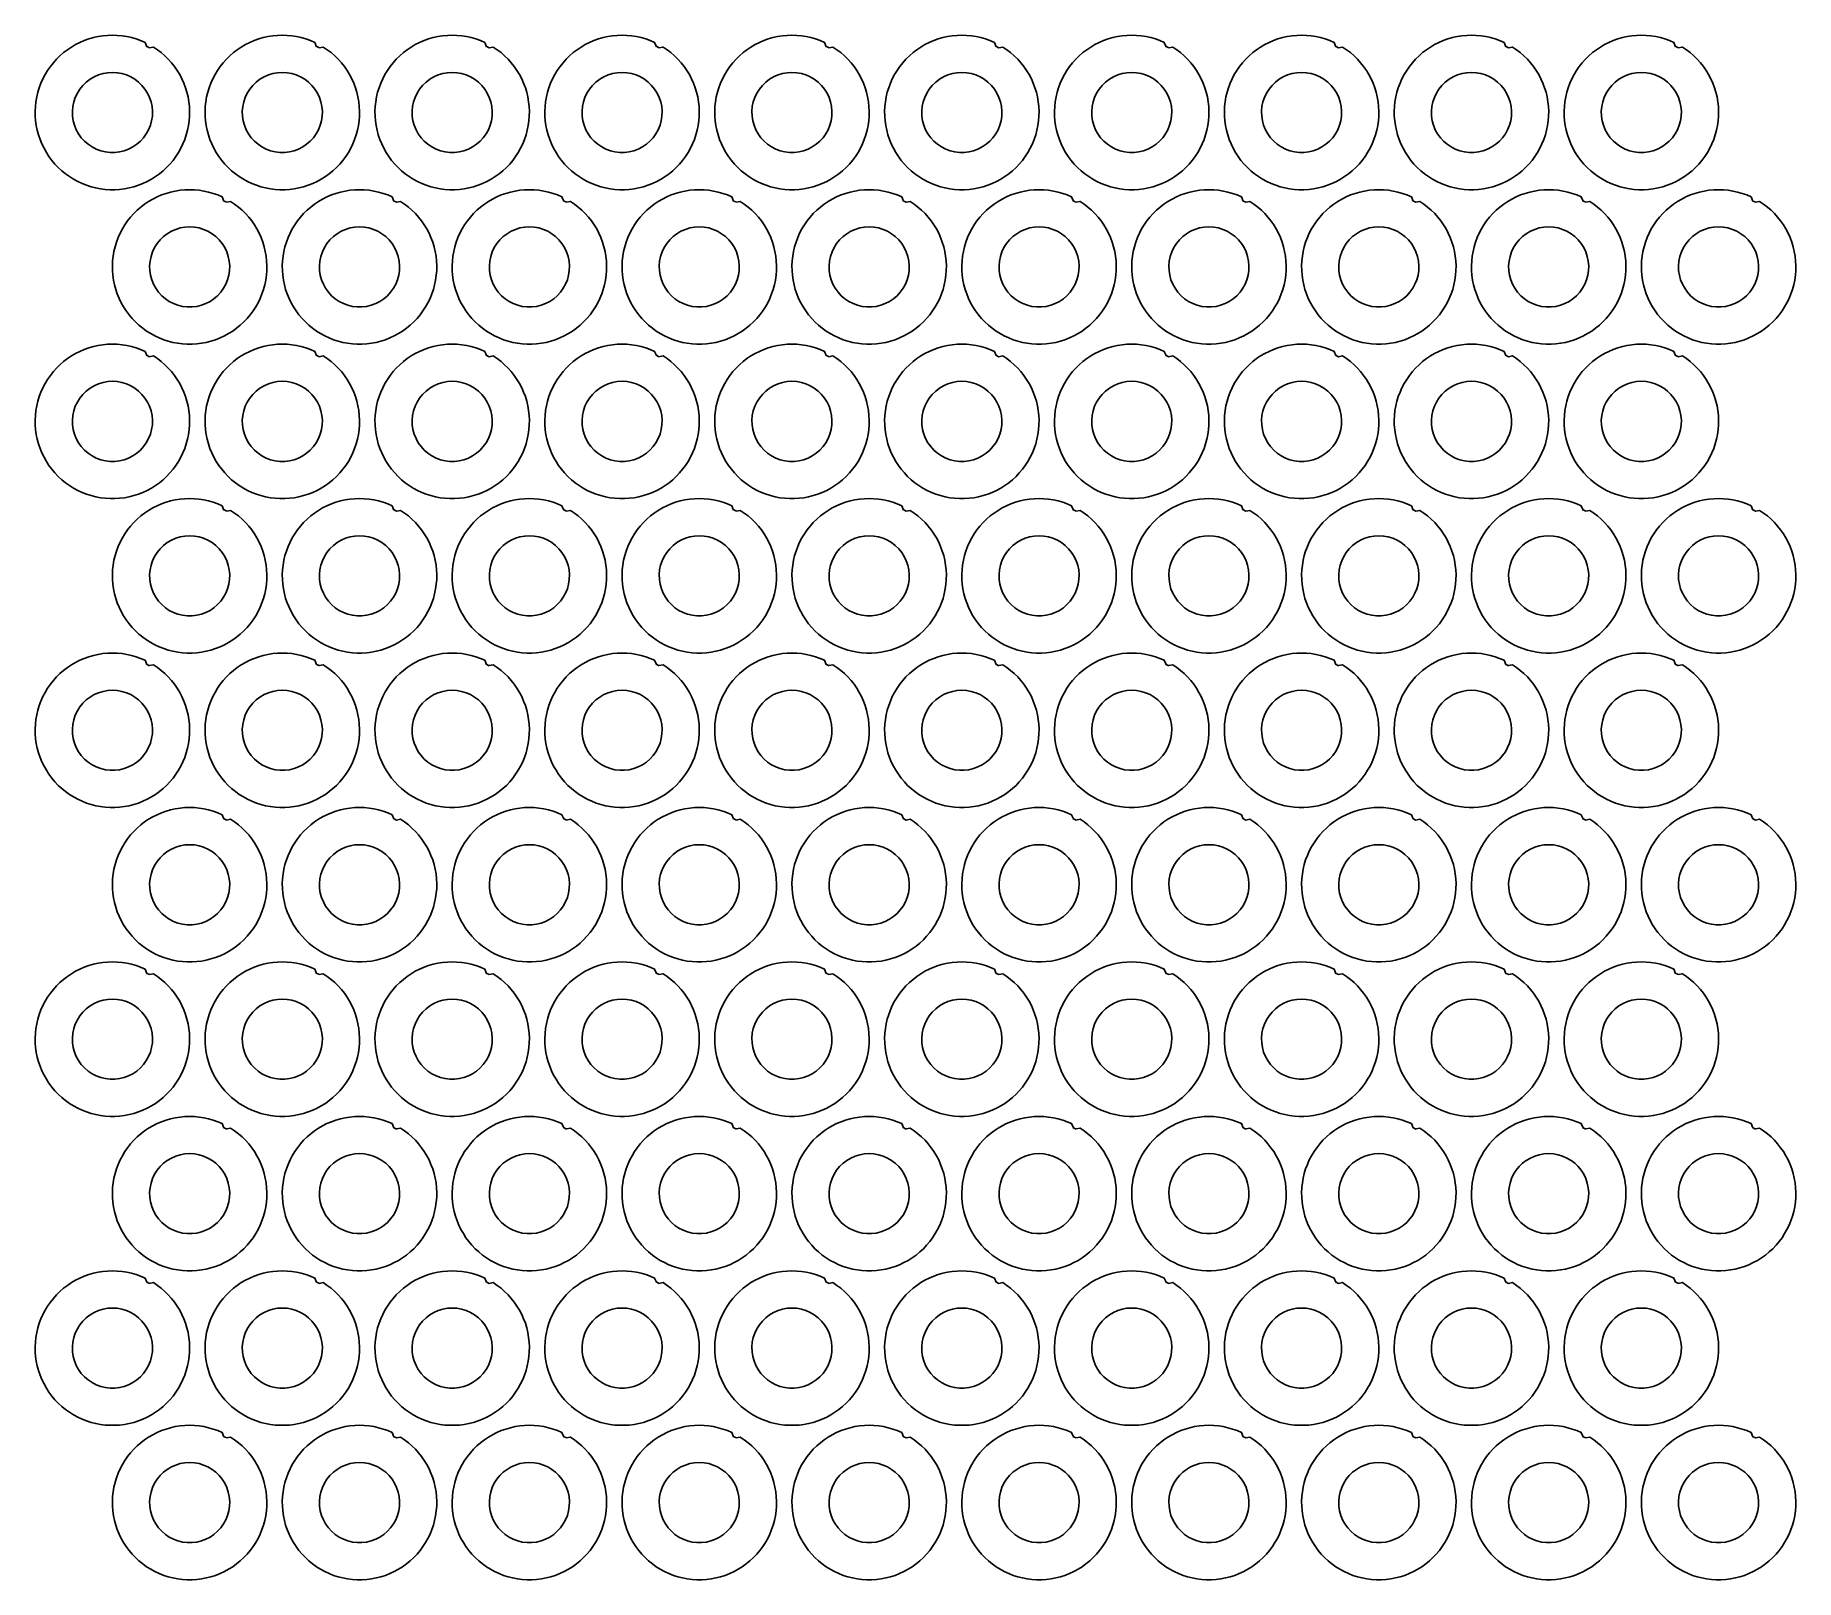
# Model space of a CAD drawing. Extents: x 0 to 183, y 0 to 160.
import ezdxf

# ---------------------------------------------------------------- set-up
doc = ezdxf.new("R2010")
doc.units = 0
doc.layers.add('Layer_1', color=7, linetype='CONTINUOUS')

msp = doc.modelspace()

# ---------------------------------------------------------------- linework, layer by layer
at = {"layer": 'Layer_1', "color": 7}
for points in [[(0.161833, 152.722013), (0.21585, 153.217014), (0.300827, 153.707013), (0.415833, 154.192012), (0.560838, 154.668014), (0.734828, 155.134014), (0.937831, 155.588013), (1.16883, 156.029014), (1.42585, 156.455014), (1.70985, 156.863014), (2.018827, 157.254013), (2.350833, 157.624012), (2.704824, 157.973014), (3.080829, 158.300014), (3.475827, 158.602014), (3.888831, 158.880014), (4.318825, 159.131014), (4.762845, 159.354012), (5.220835, 159.550013), (5.689832, 159.717015), (6.167832, 159.855013), (6.653847, 159.962015), (7.144829, 160.039013), (7.640834, 160.086015), (8.137828, 160.101029), (8.634849, 160.086), (9.130827, 160.039013), (9.621837, 159.962015), (10.107824, 159.855013), (10.585852, 159.717015), (11.054848, 159.550013), (11.512839, 159.354012), (11.692383, 158.915537)], [(11.976535, 158.791676), (11.653205, 158.954716)], [(11.956831, 158.798006), (12.386824, 158.880014), (12.799828, 158.602014), (13.194827, 158.300014), (13.570831, 157.973014), (13.924851, 157.624012), (14.256829, 157.254013), (14.565834, 156.863014), (14.849834, 156.455014), (15.106826, 156.029014), (15.337825, 155.588013), (15.540827, 155.134014), (15.714845, 154.668014), (15.859851, 154.192012), (15.974828, 153.707013), (16.059834, 153.217014), (16.113851, 152.722013), (16.136711, 152.225014)], [(17.759624, 152.722013), (17.813642, 153.217014), (17.898619, 153.707013), (18.013624, 154.192012), (18.15863, 154.668014), (18.33262, 155.134014), (18.535623, 155.588013), (18.766622, 156.029014), (19.023641, 156.455014), (19.307642, 156.863014), (19.616618, 157.254013), (19.948625, 157.624012), (20.302616, 157.973014), (20.678621, 158.300014), (21.073619, 158.602014), (21.486623, 158.880014), (21.916617, 159.131014), (22.360637, 159.354012), (22.818627, 159.550013), (23.287624, 159.717015), (23.765624, 159.855013), (24.251639, 159.962015), (24.742621, 160.039013), (25.238626, 160.086015), (25.73562, 160.101029), (26.232641, 160.086), (26.728618, 160.039013), (27.219629, 159.962015), (27.705615, 159.855013), (28.183643, 159.717015), (28.65264, 159.550013), (29.11063, 159.354012), (29.290175, 158.915537)], [(29.574327, 158.791676), (29.250996, 158.954716)], [(29.554622, 158.798006), (29.984616, 158.880014), (30.39762, 158.602014), (30.792618, 158.300014), (31.168623, 157.973014), (31.522643, 157.624012), (31.854621, 157.254013), (32.163626, 156.863014), (32.447626, 156.455014), (32.704618, 156.029014), (32.935616, 155.588013), (33.138619, 155.134014), (33.312637, 154.668014), (33.457643, 154.192012), (33.57262, 153.707013), (33.657626, 153.217014), (33.711643, 152.722013), (33.734503, 152.225014)], [(35.357416, 152.722013), (35.411433, 153.217014), (35.496411, 153.707013), (35.611416, 154.192012), (35.756422, 154.668014), (35.930412, 155.134014), (36.133414, 155.588013), (36.364413, 156.029014), (36.621433, 156.455014), (36.905433, 156.863014), (37.21441, 157.254013), (37.546416, 157.624012), (37.900408, 157.973014), (38.276412, 158.300014), (38.671411, 158.602014), (39.084415, 158.880014), (39.514408, 159.131014), (39.958429, 159.354012), (40.416419, 159.550013), (40.885416, 159.717015), (41.363415, 159.855013), (41.84943, 159.962015), (42.340412, 160.039013), (42.836418, 160.086015), (43.333411, 160.101029), (43.830433, 160.086), (44.32641, 160.039013), (44.81742, 159.962015), (45.303407, 159.855013), (45.781435, 159.717015), (46.250432, 159.550013), (46.708422, 159.354012), (46.887966, 158.915537)], [(47.172119, 158.791676), (46.848788, 158.954716)], [(47.152414, 158.798006), (47.582408, 158.880014), (47.995412, 158.602014), (48.39041, 158.300014), (48.766415, 157.973014), (49.120434, 157.624012), (49.452412, 157.254013), (49.761417, 156.863014), (50.045418, 156.455014), (50.302409, 156.029014), (50.533408, 155.588013), (50.736411, 155.134014), (50.910429, 154.668014), (51.055435, 154.192012), (51.170412, 153.707013), (51.255417, 153.217014), (51.309435, 152.722013), (51.332295, 152.225014)], [(52.955207, 152.722013), (53.009224, 153.217014), (53.094201, 153.707013), (53.209207, 154.192012), (53.354213, 154.668014), (53.528203, 155.134014), (53.731205, 155.588013), (53.962204, 156.029014), (54.219224, 156.455014), (54.503224, 156.863014), (54.812201, 157.254013), (55.144207, 157.624012), (55.498198, 157.973014), (55.874203, 158.300014), (56.269201, 158.602014), (56.682205, 158.880014), (57.112199, 159.131014), (57.556219, 159.354012), (58.01421, 159.550013), (58.483206, 159.717015), (58.961206, 159.855013), (59.447221, 159.962015), (59.938203, 160.039013), (60.434209, 160.086015), (60.931202, 160.101029), (61.428224, 160.086), (61.924201, 160.039013), (62.415211, 159.962015), (62.901198, 159.855013), (63.379226, 159.717015), (63.848223, 159.550013), (64.306213, 159.354012), (64.485757, 158.915537)], [(64.76991, 158.791676), (64.446579, 158.954716)], [(64.750205, 158.798006), (65.180199, 158.880014), (65.593203, 158.602014), (65.988201, 158.300014), (66.364206, 157.973014), (66.718225, 157.624012), (67.050203, 157.254013), (67.359208, 156.863014), (67.643208, 156.455014), (67.9002, 156.029014), (68.131199, 155.588013), (68.334201, 155.134014), (68.50822, 154.668014), (68.653225, 154.192012), (68.768203, 153.707013), (68.853208, 153.217014), (68.907225, 152.722013), (68.930085, 152.225014)], [(70.552999, 152.722013), (70.607016, 153.217014), (70.691993, 153.707013), (70.806999, 154.192012), (70.952004, 154.668014), (71.125994, 155.134014), (71.328997, 155.588013), (71.559996, 156.029014), (71.817016, 156.455014), (72.101016, 156.863014), (72.409993, 157.254013), (72.741999, 157.624012), (73.09599, 157.973014), (73.471995, 158.300014), (73.866993, 158.602014), (74.279997, 158.880014), (74.709991, 159.131014), (75.154011, 159.354012), (75.612001, 159.550013), (76.080998, 159.717015), (76.558998, 159.855013), (77.045013, 159.962015), (77.535995, 160.039013), (78.032, 160.086015), (78.528994, 160.101029), (79.026015, 160.086), (79.521993, 160.039013), (80.013003, 159.962015), (80.49899, 159.855013), (80.977018, 159.717015), (81.446014, 159.550013), (81.904005, 159.354012), (82.083549, 158.915537)], [(82.367701, 158.791676), (82.044371, 158.954716)], [(82.347997, 158.798006), (82.77799, 158.880014), (83.190994, 158.602014), (83.585993, 158.300014), (83.961997, 157.973014), (84.316017, 157.624012), (84.647995, 157.254013), (84.957, 156.863014), (85.241, 156.455014), (85.497992, 156.029014), (85.728991, 155.588013), (85.931993, 155.134014), (86.106011, 154.668014), (86.251017, 154.192012), (86.365994, 153.707013), (86.451, 153.217014), (86.505017, 152.722013), (86.527877, 152.225014)], [(88.15079, 152.722013), (88.204808, 153.217014), (88.289785, 153.707013), (88.40479, 154.192012), (88.549796, 154.668014), (88.723786, 155.134014), (88.926789, 155.588013), (89.157787, 156.029014), (89.414807, 156.455014), (89.698807, 156.863014), (90.007784, 157.254013), (90.339791, 157.624012), (90.693782, 157.973014), (91.069787, 158.300014), (91.464785, 158.602014), (91.877789, 158.880014), (92.307783, 159.131014), (92.751803, 159.354012), (93.209793, 159.550013), (93.67879, 159.717015), (94.15679, 159.855013), (94.642805, 159.962015), (95.133787, 160.039013), (95.629792, 160.086015), (96.126785, 160.101029), (96.623807, 160.086), (97.119784, 160.039013), (97.610795, 159.962015), (98.096781, 159.855013), (98.574809, 159.717015), (99.043806, 159.550013), (99.501796, 159.354012), (99.68134, 158.915537)], [(99.965493, 158.791676), (99.642162, 158.954716)], [(99.945788, 158.798006), (100.375782, 158.880014), (100.788786, 158.602014), (101.183784, 158.300014), (101.559789, 157.973014), (101.913809, 157.624012), (102.245787, 157.254013), (102.554792, 156.863014), (102.838792, 156.455014), (103.095783, 156.029014), (103.326782, 155.588013), (103.529785, 155.134014), (103.703803, 154.668014), (103.848809, 154.192012), (103.963786, 153.707013), (104.048791, 153.217014), (104.102809, 152.722013), (104.125669, 152.225014)], [(105.748582, 152.722013), (105.802599, 153.217014), (105.887576, 153.707013), (106.002582, 154.192012), (106.147588, 154.668014), (106.321578, 155.134014), (106.52458, 155.588013), (106.755579, 156.029014), (107.012599, 156.455014), (107.296599, 156.863014), (107.605576, 157.254013), (107.937582, 157.624012), (108.291574, 157.973014), (108.667578, 158.300014), (109.062576, 158.602014), (109.47558, 158.880014), (109.905574, 159.131014), (110.349594, 159.354012), (110.807585, 159.550013), (111.276582, 159.717015), (111.754581, 159.855013), (112.240596, 159.962015), (112.731578, 160.039013), (113.227584, 160.086015), (113.724577, 160.101029), (114.221599, 160.086), (114.717576, 160.039013), (115.208586, 159.962015), (115.694573, 159.855013), (116.172601, 159.717015), (116.641598, 159.550013), (117.099588, 159.354012), (117.279132, 158.915537)], [(117.563285, 158.791676), (117.239954, 158.954716)], [(117.54358, 158.798006), (117.973574, 158.880014), (118.386578, 158.602014), (118.781576, 158.300014), (119.157581, 157.973014), (119.5116, 157.624012), (119.843578, 157.254013), (120.152583, 156.863014), (120.436584, 156.455014), (120.693575, 156.029014), (120.924574, 155.588013), (121.127576, 155.134014), (121.301595, 154.668014), (121.4466, 154.192012), (121.561578, 153.707013), (121.646583, 153.217014), (121.7006, 152.722013), (121.72346, 152.225014)], [(123.346374, 152.722013), (123.400391, 153.217014), (123.485368, 153.707013), (123.600374, 154.192012), (123.745379, 154.668014), (123.919369, 155.134014), (124.122372, 155.588013), (124.353371, 156.029014), (124.610391, 156.455014), (124.894391, 156.863014), (125.203368, 157.254013), (125.535374, 157.624012), (125.889365, 157.973014), (126.26537, 158.300014), (126.660368, 158.602014), (127.073372, 158.880014), (127.503366, 159.131014), (127.947386, 159.354012), (128.405376, 159.550013), (128.874373, 159.717015), (129.352373, 159.855013), (129.838388, 159.962015), (130.32937, 160.039013), (130.825375, 160.086015), (131.322369, 160.101029), (131.81939, 160.086), (132.315368, 160.039013), (132.806378, 159.962015), (133.292365, 159.855013), (133.770393, 159.717015), (134.239389, 159.550013), (134.69738, 159.354012), (134.876924, 158.915537)], [(135.161076, 158.791676), (134.837746, 158.954716)], [(135.141372, 158.798006), (135.571365, 158.880014), (135.984369, 158.602014), (136.379368, 158.300014), (136.755372, 157.973014), (137.109392, 157.624012), (137.44137, 157.254013), (137.750375, 156.863014), (138.034375, 156.455014), (138.291367, 156.029014), (138.522366, 155.588013), (138.725368, 155.134014), (138.899386, 154.668014), (139.044392, 154.192012), (139.159369, 153.707013), (139.244375, 153.217014), (139.298392, 152.722013), (139.321252, 152.225014)], [(140.944165, 152.722013), (140.998183, 153.217014), (141.08316, 153.707013), (141.198165, 154.192012), (141.343171, 154.668014), (141.517161, 155.134014), (141.720164, 155.588013), (141.951162, 156.029014), (142.208182, 156.455014), (142.492182, 156.863014), (142.801159, 157.254013), (143.133166, 157.624012), (143.487157, 157.973014), (143.863162, 158.300014), (144.25816, 158.602014), (144.671164, 158.880014), (145.101158, 159.131014), (145.545178, 159.354012), (146.003168, 159.550013), (146.472165, 159.717015), (146.950165, 159.855013), (147.43618, 159.962015), (147.927162, 160.039013), (148.423167, 160.086015), (148.92016, 160.101029), (149.417182, 160.086), (149.913159, 160.039013), (150.40417, 159.962015), (150.890156, 159.855013), (151.368184, 159.717015), (151.837181, 159.550013), (152.295171, 159.354012), (152.474716, 158.915537)], [(152.758868, 158.791676), (152.435537, 158.954716)], [(152.739163, 158.798006), (153.169157, 158.880014), (153.582161, 158.602014), (153.977159, 158.300014), (154.353164, 157.973014), (154.707184, 157.624012), (155.039162, 157.254013), (155.348167, 156.863014), (155.632167, 156.455014), (155.889158, 156.029014), (156.120157, 155.588013), (156.32316, 155.134014), (156.497178, 154.668014), (156.642184, 154.192012), (156.757161, 153.707013), (156.842166, 153.217014), (156.896184, 152.722013), (156.919044, 152.225014)], [(158.541957, 152.722013), (158.595974, 153.217014), (158.680952, 153.707013), (158.795957, 154.192012), (158.940963, 154.668014), (159.114953, 155.134014), (159.317955, 155.588013), (159.548954, 156.029014), (159.805974, 156.455014), (160.089974, 156.863014), (160.398951, 157.254013), (160.730957, 157.624012), (161.084949, 157.973014), (161.460953, 158.300014), (161.855952, 158.602014), (162.268956, 158.880014), (162.698949, 159.131014), (163.14297, 159.354012), (163.60096, 159.550013), (164.069957, 159.717015), (164.547956, 159.855013), (165.033971, 159.962015), (165.524953, 160.039013), (166.020959, 160.086015), (166.517952, 160.101029), (167.014974, 160.086), (167.510951, 160.039013), (168.001961, 159.962015), (168.487948, 159.855013), (168.965976, 159.717015), (169.434973, 159.550013), (169.892963, 159.354012), (170.072507, 158.915537)], [(170.35666, 158.791676), (170.033329, 158.954716)], [(170.336955, 158.798006), (170.766949, 158.880014), (171.179953, 158.602014), (171.574951, 158.300014), (171.950956, 157.973014), (172.304975, 157.624012), (172.636953, 157.254013), (172.945958, 156.863014), (173.229959, 156.455014), (173.48695, 156.029014), (173.717949, 155.588013), (173.920952, 155.134014), (174.09497, 154.668014), (174.239976, 154.192012), (174.354953, 153.707013), (174.439958, 153.217014), (174.493976, 152.722013), (174.516836, 152.225014)], [(3.989838, 152.224015), (4.032849, 152.714015), (4.134844, 153.195014), (4.291844, 153.661014), (4.50385, 154.105015), (4.765837, 154.520014), (5.07583, 154.902013), (5.428833, 155.245014), (5.819852, 155.543013), (6.242847, 155.793014), (6.69285, 155.991012), (7.162835, 156.135014), (7.646846, 156.222014), (8.137828, 156.251013), (8.628838, 156.222014), (9.112849, 156.135014), (9.582834, 155.991012), (10.032837, 155.793014), (10.455832, 155.543013), (10.846851, 155.245014), (11.199826, 154.902013), (11.509847, 154.520014), (11.771834, 154.105015), (11.983839, 153.661014), (12.14084, 153.195014), (12.242835, 152.714015), (12.285845, 152.224015), (12.271734, 151.732014)], [(21.58763, 152.224015), (21.630641, 152.714015), (21.732636, 153.195014), (21.889636, 153.661014), (22.101642, 154.105015), (22.363628, 154.520014), (22.673621, 154.902013), (23.026625, 155.245014), (23.417644, 155.543013), (23.840638, 155.793014), (24.290642, 155.991012), (24.760626, 156.135014), (25.244638, 156.222014), (25.73562, 156.251013), (26.22663, 156.222014), (26.710641, 156.135014), (27.180626, 155.991012), (27.630629, 155.793014), (28.053624, 155.543013), (28.444642, 155.245014), (28.797618, 154.902013), (29.107639, 154.520014), (29.369626, 154.105015), (29.581631, 153.661014), (29.738631, 153.195014), (29.840626, 152.714015), (29.883637, 152.224015), (29.869526, 151.732014)], [(39.185422, 152.224015), (39.228433, 152.714015), (39.330428, 153.195014), (39.487428, 153.661014), (39.699433, 154.105015), (39.96142, 154.520014), (40.271413, 154.902013), (40.624417, 155.245014), (41.015435, 155.543013), (41.43843, 155.793014), (41.888433, 155.991012), (42.358418, 156.135014), (42.842429, 156.222014), (43.333411, 156.251013), (43.824421, 156.222014), (44.308433, 156.135014), (44.778417, 155.991012), (45.228421, 155.793014), (45.651415, 155.543013), (46.042434, 155.245014), (46.395409, 154.902013), (46.705431, 154.520014), (46.967417, 154.105015), (47.179423, 153.661014), (47.336423, 153.195014), (47.438418, 152.714015), (47.481429, 152.224015), (47.467318, 151.732014)], [(56.783213, 152.224015), (56.826223, 152.714015), (56.928218, 153.195014), (57.085219, 153.661014), (57.297224, 154.105015), (57.559211, 154.520014), (57.869204, 154.902013), (58.222207, 155.245014), (58.613226, 155.543013), (59.036221, 155.793014), (59.486224, 155.991012), (59.956209, 156.135014), (60.44022, 156.222014), (60.931202, 156.251013), (61.422212, 156.222014), (61.906223, 156.135014), (62.376208, 155.991012), (62.826211, 155.793014), (63.249206, 155.543013), (63.640225, 155.245014), (63.9932, 154.902013), (64.303221, 154.520014), (64.565208, 154.105015), (64.777214, 153.661014), (64.934214, 153.195014), (65.036209, 152.714015), (65.07922, 152.224015), (65.065108, 151.732014)], [(74.381004, 152.224015), (74.424015, 152.714015), (74.52601, 153.195014), (74.68301, 153.661014), (74.895016, 154.105015), (75.157003, 154.520014), (75.466996, 154.902013), (75.819999, 155.245014), (76.211018, 155.543013), (76.634013, 155.793014), (77.084016, 155.991012), (77.554001, 156.135014), (78.038012, 156.222014), (78.528994, 156.251013), (79.020004, 156.222014), (79.504015, 156.135014), (79.974, 155.991012), (80.424003, 155.793014), (80.846998, 155.543013), (81.238017, 155.245014), (81.590992, 154.902013), (81.901013, 154.520014), (82.163, 154.105015), (82.375005, 153.661014), (82.532006, 153.195014), (82.634001, 152.714015), (82.677011, 152.224015), (82.6629, 151.732014)], [(91.978796, 152.224015), (92.021807, 152.714015), (92.123802, 153.195014), (92.280802, 153.661014), (92.492807, 154.105015), (92.754794, 154.520014), (93.064787, 154.902013), (93.417791, 155.245014), (93.80881, 155.543013), (94.231804, 155.793014), (94.681808, 155.991012), (95.151792, 156.135014), (95.635803, 156.222014), (96.126785, 156.251013), (96.617796, 156.222014), (97.101807, 156.135014), (97.571791, 155.991012), (98.021795, 155.793014), (98.444789, 155.543013), (98.835808, 155.245014), (99.188784, 154.902013), (99.498805, 154.520014), (99.760792, 154.105015), (99.972797, 153.661014), (100.129797, 153.195014), (100.231792, 152.714015), (100.274803, 152.224015), (100.260692, 151.732014)], [(109.576588, 152.224015), (109.619598, 152.714015), (109.721594, 153.195014), (109.878594, 153.661014), (110.090599, 154.105015), (110.352586, 154.520014), (110.662579, 154.902013), (111.015582, 155.245014), (111.406601, 155.543013), (111.829596, 155.793014), (112.279599, 155.991012), (112.749584, 156.135014), (113.233595, 156.222014), (113.724577, 156.251013), (114.215587, 156.222014), (114.699598, 156.135014), (115.169583, 155.991012), (115.619586, 155.793014), (116.042581, 155.543013), (116.4336, 155.245014), (116.786575, 154.902013), (117.096596, 154.520014), (117.358583, 154.105015), (117.570589, 153.661014), (117.727589, 153.195014), (117.829584, 152.714015), (117.872595, 152.224015), (117.858484, 151.732014)], [(127.174379, 152.224015), (127.21739, 152.714015), (127.319385, 153.195014), (127.476385, 153.661014), (127.688391, 154.105015), (127.950378, 154.520014), (128.260371, 154.902013), (128.613374, 155.245014), (129.004393, 155.543013), (129.427388, 155.793014), (129.877391, 155.991012), (130.347376, 156.135014), (130.831387, 156.222014), (131.322369, 156.251013), (131.813379, 156.222014), (132.29739, 156.135014), (132.767375, 155.991012), (133.217378, 155.793014), (133.640373, 155.543013), (134.031392, 155.245014), (134.384367, 154.902013), (134.694388, 154.520014), (134.956375, 154.105015), (135.16838, 153.661014), (135.325381, 153.195014), (135.427376, 152.714015), (135.470386, 152.224015), (135.456275, 151.732014)], [(144.772171, 152.224015), (144.815182, 152.714015), (144.917177, 153.195014), (145.074177, 153.661014), (145.286182, 154.105015), (145.548169, 154.520014), (145.858162, 154.902013), (146.211166, 155.245014), (146.602185, 155.543013), (147.025179, 155.793014), (147.475183, 155.991012), (147.945167, 156.135014), (148.429178, 156.222014), (148.92016, 156.251013), (149.411171, 156.222014), (149.895182, 156.135014), (150.365166, 155.991012), (150.81517, 155.793014), (151.238164, 155.543013), (151.629183, 155.245014), (151.982159, 154.902013), (152.29218, 154.520014), (152.554167, 154.105015), (152.766172, 153.661014), (152.923172, 153.195014), (153.025167, 152.714015), (153.068178, 152.224015), (153.054067, 151.732014)], [(162.369963, 152.224015), (162.412974, 152.714015), (162.514969, 153.195014), (162.671969, 153.661014), (162.883974, 154.105015), (163.145961, 154.520014), (163.455954, 154.902013), (163.808958, 155.245014), (164.199976, 155.543013), (164.622971, 155.793014), (165.072974, 155.991012), (165.542959, 156.135014), (166.02697, 156.222014), (166.517952, 156.251013), (167.008962, 156.222014), (167.492974, 156.135014), (167.962958, 155.991012), (168.412962, 155.793014), (168.835956, 155.543013), (169.226975, 155.245014), (169.57995, 154.902013), (169.889972, 154.520014), (170.151958, 154.105015), (170.363964, 153.661014), (170.520964, 153.195014), (170.622959, 152.714015), (170.66597, 152.224015), (170.651859, 151.732014)], [(0.138832, 152.225014), (0.161974, 152.722013)], [(16.136824, 152.225014), (16.128922, 151.728012), (16.09085, 151.232012), (16.020831, 150.739012), (15.920839, 150.252015), (15.790848, 149.771024), (15.631844, 149.300023), (15.44284, 148.840001), (15.225839, 148.392001), (14.98183, 147.958028), (14.71084, 147.541017), (14.414845, 147.141023), (14.093846, 146.760023), (13.750833, 146.40002), (13.384847, 146.062003), (12.999839, 145.748002), (12.59485, 145.458019), (12.173831, 145.194028), (11.736838, 144.956002), (11.284831, 144.746001), (10.821846, 144.565012), (10.347825, 144.412019), (9.865846, 144.290014), (9.37684, 144.19801), (8.882838, 144.136006), (8.386832, 144.105018), (7.888851, 144.105018), (7.392846, 144.136006), (6.898844, 144.19801), (6.409838, 144.290014), (5.92783, 144.412019), (5.453838, 144.565012), (4.990824, 144.746001), (4.538845, 144.956002), (4.101824, 145.194028), (3.680833, 145.458019), (3.275844, 145.748002), (2.890837, 146.062003), (2.524851, 146.40002), (2.181838, 146.760023), (1.860839, 147.141023), (1.564844, 147.541017), (1.293826, 147.958028), (1.049845, 148.392001), (0.832844, 148.840001), (0.64384, 149.300023), (0.484836, 149.771024), (0.354844, 150.252015), (0.254825, 150.739012), (0.184834, 151.232012), (0.146847, 151.728012), (0.138944, 152.225014)], [(12.271847, 151.732014), (12.198836, 151.246013), (12.068845, 150.772012), (11.884836, 150.316023), (11.646838, 149.886001), (11.360834, 149.486008), (11.028828, 149.123013), (10.655843, 148.802014), (10.247834, 148.528004), (9.810841, 148.303017), (9.349831, 148.132018), (8.871831, 148.016025), (8.383841, 147.958028), (7.891843, 147.958028), (7.403824, 148.016025), (6.925824, 148.132018), (6.464843, 148.303017), (6.02785, 148.528004), (5.619841, 148.802014), (5.246828, 149.123013), (4.91485, 149.486008), (4.628846, 149.886001), (4.390848, 150.316023), (4.206839, 150.772012), (4.076848, 151.246013), (4.003837, 151.732014), (3.989726, 152.224015)], [(17.736623, 152.225014), (17.759766, 152.722013)], [(33.734616, 152.225014), (33.726714, 151.728012), (33.688642, 151.232012), (33.618622, 150.739012), (33.518631, 150.252015), (33.38864, 149.771024), (33.229636, 149.300023), (33.040631, 148.840001), (32.823631, 148.392001), (32.579621, 147.958028), (32.308632, 147.541017), (32.012637, 147.141023), (31.691637, 146.760023), (31.348624, 146.40002), (30.982639, 146.062003), (30.597631, 145.748002), (30.192642, 145.458019), (29.771623, 145.194028), (29.33463, 144.956002), (28.882623, 144.746001), (28.419638, 144.565012), (27.945617, 144.412019), (27.463638, 144.290014), (26.974632, 144.19801), (26.48063, 144.136006), (25.984624, 144.105018), (25.486643, 144.105018), (24.990638, 144.136006), (24.496636, 144.19801), (24.007629, 144.290014), (23.525622, 144.412019), (23.05163, 144.565012), (22.588616, 144.746001), (22.136637, 144.956002), (21.699616, 145.194028), (21.278625, 145.458019), (20.873636, 145.748002), (20.488629, 146.062003), (20.122643, 146.40002), (19.77963, 146.760023), (19.45863, 147.141023), (19.162636, 147.541017), (18.891618, 147.958028), (18.647637, 148.392001), (18.430636, 148.840001), (18.241632, 149.300023), (18.082628, 149.771024), (17.952636, 150.252015), (17.852617, 150.739012), (17.782626, 151.232012), (17.744638, 151.728012), (17.736736, 152.225014)], [(29.869639, 151.732014), (29.796628, 151.246013), (29.666636, 150.772012), (29.482628, 150.316023), (29.24463, 149.886001), (28.958626, 149.486008), (28.626619, 149.123013), (28.253634, 148.802014), (27.845626, 148.528004), (27.408633, 148.303017), (26.947623, 148.132018), (26.469623, 148.016025), (25.981633, 147.958028), (25.489635, 147.958028), (25.001616, 148.016025), (24.523616, 148.132018), (24.062634, 148.303017), (23.625642, 148.528004), (23.217633, 148.802014), (22.84462, 149.123013), (22.512642, 149.486008), (22.226638, 149.886001), (21.98864, 150.316023), (21.804631, 150.772012), (21.674639, 151.246013), (21.601628, 151.732014), (21.587517, 152.224015)], [(35.334415, 152.225014), (35.357557, 152.722013)], [(51.332407, 152.225014), (51.324505, 151.728012), (51.286433, 151.232012), (51.216414, 150.739012), (51.116423, 150.252015), (50.986431, 149.771024), (50.827427, 149.300023), (50.638423, 148.840001), (50.421422, 148.392001), (50.177413, 147.958028), (49.906423, 147.541017), (49.610429, 147.141023), (49.289429, 146.760023), (48.946416, 146.40002), (48.58043, 146.062003), (48.195423, 145.748002), (47.790434, 145.458019), (47.369415, 145.194028), (46.932422, 144.956002), (46.480415, 144.746001), (46.017429, 144.565012), (45.543409, 144.412019), (45.06143, 144.290014), (44.572423, 144.19801), (44.078421, 144.136006), (43.582416, 144.105018), (43.084435, 144.105018), (42.588429, 144.136006), (42.094427, 144.19801), (41.605421, 144.290014), (41.123414, 144.412019), (40.649421, 144.565012), (40.186408, 144.746001), (39.734429, 144.956002), (39.297408, 145.194028), (38.876417, 145.458019), (38.471428, 145.748002), (38.08642, 146.062003), (37.720435, 146.40002), (37.377422, 146.760023), (37.056422, 147.141023), (36.760427, 147.541017), (36.489409, 147.958028), (36.245428, 148.392001), (36.028428, 148.840001), (35.839423, 149.300023), (35.680419, 149.771024), (35.550428, 150.252015), (35.450408, 150.739012), (35.380417, 151.232012), (35.34243, 151.728012), (35.334528, 152.225014)], [(47.467431, 151.732014), (47.39442, 151.246013), (47.264428, 150.772012), (47.080419, 150.316023), (46.842421, 149.886001), (46.556417, 149.486008), (46.224411, 149.123013), (45.851426, 148.802014), (45.443417, 148.528004), (45.006425, 148.303017), (44.545415, 148.132018), (44.067415, 148.016025), (43.579424, 147.958028), (43.087426, 147.958028), (42.599408, 148.016025), (42.121408, 148.132018), (41.660426, 148.303017), (41.223433, 148.528004), (40.815425, 148.802014), (40.442411, 149.123013), (40.110433, 149.486008), (39.824429, 149.886001), (39.586431, 150.316023), (39.402423, 150.772012), (39.272431, 151.246013), (39.19942, 151.732014), (39.185309, 152.224015)], [(52.932206, 152.225014), (52.955348, 152.722013)], [(68.930198, 152.225014), (68.922296, 151.728012), (68.884224, 151.232012), (68.814205, 150.739012), (68.714214, 150.252015), (68.584222, 149.771024), (68.425218, 149.300023), (68.236214, 148.840001), (68.019213, 148.392001), (67.775204, 147.958028), (67.504214, 147.541017), (67.208219, 147.141023), (66.88722, 146.760023), (66.544207, 146.40002), (66.178221, 146.062003), (65.793214, 145.748002), (65.388225, 145.458019), (64.967206, 145.194028), (64.530213, 144.956002), (64.078206, 144.746001), (63.61522, 144.565012), (63.1412, 144.412019), (62.65922, 144.290014), (62.170214, 144.19801), (61.676212, 144.136006), (61.180207, 144.105018), (60.682226, 144.105018), (60.18622, 144.136006), (59.692218, 144.19801), (59.203212, 144.290014), (58.721204, 144.412019), (58.247212, 144.565012), (57.784198, 144.746001), (57.33222, 144.956002), (56.895198, 145.194028), (56.474208, 145.458019), (56.069219, 145.748002), (55.684211, 146.062003), (55.318225, 146.40002), (54.975212, 146.760023), (54.654213, 147.141023), (54.358218, 147.541017), (54.0872, 147.958028), (53.843219, 148.392001), (53.626218, 148.840001), (53.437214, 149.300023), (53.27821, 149.771024), (53.148219, 150.252015), (53.048199, 150.739012), (52.978208, 151.232012), (52.940221, 151.728012), (52.932319, 152.225014)], [(65.065221, 151.732014), (64.99221, 151.246013), (64.862219, 150.772012), (64.67821, 150.316023), (64.440212, 149.886001), (64.154208, 149.486008), (63.822202, 149.123013), (63.449217, 148.802014), (63.041208, 148.528004), (62.604215, 148.303017), (62.143205, 148.132018), (61.665206, 148.016025), (61.177215, 147.958028), (60.685217, 147.958028), (60.197198, 148.016025), (59.719199, 148.132018), (59.258217, 148.303017), (58.821224, 148.528004), (58.413215, 148.802014), (58.040202, 149.123013), (57.708224, 149.486008), (57.42222, 149.886001), (57.184222, 150.316023), (57.000213, 150.772012), (56.870222, 151.246013), (56.797211, 151.732014), (56.7831, 152.224015)], [(70.529998, 152.225014), (70.55314, 152.722013)], [(86.52799, 152.225014), (86.520088, 151.728012), (86.482016, 151.232012), (86.411997, 150.739012), (86.312005, 150.252015), (86.182014, 149.771024), (86.02301, 149.300023), (85.834006, 148.840001), (85.617005, 148.392001), (85.372996, 147.958028), (85.102006, 147.541017), (84.806011, 147.141023), (84.485012, 146.760023), (84.141999, 146.40002), (83.776013, 146.062003), (83.391005, 145.748002), (82.986016, 145.458019), (82.564997, 145.194028), (82.128004, 144.956002), (81.675997, 144.746001), (81.213012, 144.565012), (80.738991, 144.412019), (80.257012, 144.290014), (79.768006, 144.19801), (79.274004, 144.136006), (78.777998, 144.105018), (78.280017, 144.105018), (77.784012, 144.136006), (77.29001, 144.19801), (76.801004, 144.290014), (76.318996, 144.412019), (75.845004, 144.565012), (75.38199, 144.746001), (74.930011, 144.956002), (74.49299, 145.194028), (74.071999, 145.458019), (73.66701, 145.748002), (73.282003, 146.062003), (72.916017, 146.40002), (72.573004, 146.760023), (72.252005, 147.141023), (71.95601, 147.541017), (71.684992, 147.958028), (71.441011, 148.392001), (71.22401, 148.840001), (71.035006, 149.300023), (70.876002, 149.771024), (70.74601, 150.252015), (70.645991, 150.739012), (70.576, 151.232012), (70.538013, 151.728012), (70.53011, 152.225014)], [(82.663013, 151.732014), (82.590002, 151.246013), (82.460011, 150.772012), (82.276002, 150.316023), (82.038004, 149.886001), (81.752, 149.486008), (81.419994, 149.123013), (81.047009, 148.802014), (80.639, 148.528004), (80.202007, 148.303017), (79.740997, 148.132018), (79.262997, 148.016025), (78.775007, 147.958028), (78.283009, 147.958028), (77.79499, 148.016025), (77.31699, 148.132018), (76.856009, 148.303017), (76.419016, 148.528004), (76.011007, 148.802014), (75.637994, 149.123013), (75.306016, 149.486008), (75.020012, 149.886001), (74.782014, 150.316023), (74.598005, 150.772012), (74.468014, 151.246013), (74.395003, 151.732014), (74.380892, 152.224015)], [(88.127789, 152.225014), (88.150931, 152.722013)], [(104.125782, 152.225014), (104.117879, 151.728012), (104.079808, 151.232012), (104.009788, 150.739012), (103.909797, 150.252015), (103.779805, 149.771024), (103.620801, 149.300023), (103.431797, 148.840001), (103.214797, 148.392001), (102.970787, 147.958028), (102.699797, 147.541017), (102.403803, 147.141023), (102.082803, 146.760023), (101.73979, 146.40002), (101.373805, 146.062003), (100.988797, 145.748002), (100.583808, 145.458019), (100.162789, 145.194028), (99.725796, 144.956002), (99.273789, 144.746001), (98.810803, 144.565012), (98.336783, 144.412019), (97.854804, 144.290014), (97.365797, 144.19801), (96.871796, 144.136006), (96.37579, 144.105018), (95.877809, 144.105018), (95.381803, 144.136006), (94.887802, 144.19801), (94.398795, 144.290014), (93.916788, 144.412019), (93.442796, 144.565012), (92.979782, 144.746001), (92.527803, 144.956002), (92.090782, 145.194028), (91.669791, 145.458019), (91.264802, 145.748002), (90.879795, 146.062003), (90.513809, 146.40002), (90.170796, 146.760023), (89.849796, 147.141023), (89.553802, 147.541017), (89.282784, 147.958028), (89.038803, 148.392001), (88.821802, 148.840001), (88.632798, 149.300023), (88.473794, 149.771024), (88.343802, 150.252015), (88.243783, 150.739012), (88.173791, 151.232012), (88.135804, 151.728012), (88.127902, 152.225014)], [(100.260805, 151.732014), (100.187794, 151.246013), (100.057802, 150.772012), (99.873793, 150.316023), (99.635795, 149.886001), (99.349791, 149.486008), (99.017785, 149.123013), (98.6448, 148.802014), (98.236792, 148.528004), (97.799799, 148.303017), (97.338789, 148.132018), (96.860789, 148.016025), (96.372799, 147.958028), (95.880801, 147.958028), (95.392782, 148.016025), (94.914782, 148.132018), (94.4538, 148.303017), (94.016807, 148.528004), (93.608799, 148.802014), (93.235786, 149.123013), (92.903808, 149.486008), (92.617804, 149.886001), (92.379806, 150.316023), (92.195797, 150.772012), (92.065805, 151.246013), (91.992794, 151.732014), (91.978683, 152.224015)], [(105.725581, 152.225014), (105.748723, 152.722013)], [(121.723573, 152.225014), (121.715671, 151.728012), (121.677599, 151.232012), (121.60758, 150.739012), (121.507589, 150.252015), (121.377597, 149.771024), (121.218593, 149.300023), (121.029589, 148.840001), (120.812588, 148.392001), (120.568579, 147.958028), (120.297589, 147.541017), (120.001594, 147.141023), (119.680595, 146.760023), (119.337582, 146.40002), (118.971596, 146.062003), (118.586589, 145.748002), (118.1816, 145.458019), (117.760581, 145.194028), (117.323588, 144.956002), (116.871581, 144.746001), (116.408595, 144.565012), (115.934575, 144.412019), (115.452596, 144.290014), (114.963589, 144.19801), (114.469587, 144.136006), (113.973582, 144.105018), (113.475601, 144.105018), (112.979595, 144.136006), (112.485593, 144.19801), (111.996587, 144.290014), (111.51458, 144.412019), (111.040587, 144.565012), (110.577574, 144.746001), (110.125595, 144.956002), (109.688574, 145.194028), (109.267583, 145.458019), (108.862594, 145.748002), (108.477586, 146.062003), (108.1116, 146.40002), (107.768588, 146.760023), (107.447588, 147.141023), (107.151593, 147.541017), (106.880575, 147.958028), (106.636594, 148.392001), (106.419594, 148.840001), (106.230589, 149.300023), (106.071585, 149.771024), (105.941594, 150.252015), (105.841574, 150.739012), (105.771583, 151.232012), (105.733596, 151.728012), (105.725694, 152.225014)], [(117.858596, 151.732014), (117.785586, 151.246013), (117.655594, 150.772012), (117.471585, 150.316023), (117.233587, 149.886001), (116.947583, 149.486008), (116.615577, 149.123013), (116.242592, 148.802014), (115.834583, 148.528004), (115.39759, 148.303017), (114.93658, 148.132018), (114.458581, 148.016025), (113.97059, 147.958028), (113.478592, 147.958028), (112.990574, 148.016025), (112.512574, 148.132018), (112.051592, 148.303017), (111.614599, 148.528004), (111.20659, 148.802014), (110.833577, 149.123013), (110.501599, 149.486008), (110.215595, 149.886001), (109.977597, 150.316023), (109.793588, 150.772012), (109.663597, 151.246013), (109.590586, 151.732014), (109.576475, 152.224015)], [(123.323373, 152.225014), (123.346515, 152.722013)], [(139.321365, 152.225014), (139.313463, 151.728012), (139.275391, 151.232012), (139.205372, 150.739012), (139.10538, 150.252015), (138.975389, 149.771024), (138.816385, 149.300023), (138.627381, 148.840001), (138.41038, 148.392001), (138.166371, 147.958028), (137.895381, 147.541017), (137.599386, 147.141023), (137.278387, 146.760023), (136.935374, 146.40002), (136.569388, 146.062003), (136.18438, 145.748002), (135.779391, 145.458019), (135.358372, 145.194028), (134.921379, 144.956002), (134.469372, 144.746001), (134.006387, 144.565012), (133.532366, 144.412019), (133.050387, 144.290014), (132.561381, 144.19801), (132.067379, 144.136006), (131.571373, 144.105018), (131.073392, 144.105018), (130.577387, 144.136006), (130.083385, 144.19801), (129.594379, 144.290014), (129.112371, 144.412019), (128.638379, 144.565012), (128.175365, 144.746001), (127.723386, 144.956002), (127.286365, 145.194028), (126.865374, 145.458019), (126.460385, 145.748002), (126.075378, 146.062003), (125.709392, 146.40002), (125.366379, 146.760023), (125.04538, 147.141023), (124.749385, 147.541017), (124.478367, 147.958028), (124.234386, 148.392001), (124.017385, 148.840001), (123.828381, 149.300023), (123.669377, 149.771024), (123.539385, 150.252015), (123.439366, 150.739012), (123.369375, 151.232012), (123.331388, 151.728012), (123.323485, 152.225014)], [(135.456388, 151.732014), (135.383377, 151.246013), (135.253386, 150.772012), (135.069377, 150.316023), (134.831379, 149.886001), (134.545375, 149.486008), (134.213369, 149.123013), (133.840384, 148.802014), (133.432375, 148.528004), (132.995382, 148.303017), (132.534372, 148.132018), (132.056372, 148.016025), (131.568382, 147.958028), (131.076384, 147.958028), (130.588365, 148.016025), (130.110365, 148.132018), (129.649384, 148.303017), (129.212391, 148.528004), (128.804382, 148.802014), (128.431369, 149.123013), (128.099391, 149.486008), (127.813387, 149.886001), (127.575389, 150.316023), (127.39138, 150.772012), (127.261389, 151.246013), (127.188378, 151.732014), (127.174267, 152.224015)], [(140.921164, 152.225014), (140.944306, 152.722013)], [(156.919157, 152.225014), (156.911254, 151.728012), (156.873183, 151.232012), (156.803163, 150.739012), (156.703172, 150.252015), (156.57318, 149.771024), (156.414176, 149.300023), (156.225172, 148.840001), (156.008172, 148.392001), (155.764162, 147.958028), (155.493172, 147.541017), (155.197178, 147.141023), (154.876178, 146.760023), (154.533165, 146.40002), (154.16718, 146.062003), (153.782172, 145.748002), (153.377183, 145.458019), (152.956164, 145.194028), (152.519171, 144.956002), (152.067164, 144.746001), (151.604178, 144.565012), (151.130158, 144.412019), (150.648179, 144.290014), (150.159172, 144.19801), (149.665171, 144.136006), (149.169165, 144.105018), (148.671184, 144.105018), (148.175178, 144.136006), (147.681177, 144.19801), (147.19217, 144.290014), (146.710163, 144.412019), (146.236171, 144.565012), (145.773157, 144.746001), (145.321178, 144.956002), (144.884157, 145.194028), (144.463166, 145.458019), (144.058177, 145.748002), (143.67317, 146.062003), (143.307184, 146.40002), (142.964171, 146.760023), (142.643171, 147.141023), (142.347177, 147.541017), (142.076159, 147.958028), (141.832178, 148.392001), (141.615177, 148.840001), (141.426173, 149.300023), (141.267169, 149.771024), (141.137177, 150.252015), (141.037158, 150.739012), (140.967166, 151.232012), (140.929179, 151.728012), (140.921277, 152.225014)], [(153.05418, 151.732014), (152.981169, 151.246013), (152.851177, 150.772012), (152.667168, 150.316023), (152.42917, 149.886001), (152.143166, 149.486008), (151.81116, 149.123013), (151.438175, 148.802014), (151.030167, 148.528004), (150.593174, 148.303017), (150.132164, 148.132018), (149.654164, 148.016025), (149.166174, 147.958028), (148.674176, 147.958028), (148.186157, 148.016025), (147.708157, 148.132018), (147.247175, 148.303017), (146.810182, 148.528004), (146.402174, 148.802014), (146.029161, 149.123013), (145.697183, 149.486008), (145.411179, 149.886001), (145.173181, 150.316023), (144.989172, 150.772012), (144.85918, 151.246013), (144.786169, 151.732014), (144.772058, 152.224015)], [(158.518956, 152.225014), (158.542098, 152.722013)], [(174.516948, 152.225014), (174.509046, 151.728012), (174.470974, 151.232012), (174.400955, 150.739012), (174.300964, 150.252015), (174.170972, 149.771024), (174.011968, 149.300023), (173.822964, 148.840001), (173.605963, 148.392001), (173.361954, 147.958028), (173.090964, 147.541017), (172.79497, 147.141023), (172.47397, 146.760023), (172.130957, 146.40002), (171.764971, 146.062003), (171.379964, 145.748002), (170.974975, 145.458019), (170.553956, 145.194028), (170.116963, 144.956002), (169.664956, 144.746001), (169.20197, 144.565012), (168.72795, 144.412019), (168.245971, 144.290014), (167.756964, 144.19801), (167.262962, 144.136006), (166.766957, 144.105018), (166.268976, 144.105018), (165.77297, 144.136006), (165.278968, 144.19801), (164.789962, 144.290014), (164.307955, 144.412019), (163.833962, 144.565012), (163.370949, 144.746001), (162.91897, 144.956002), (162.481949, 145.194028), (162.060958, 145.458019), (161.655969, 145.748002), (161.270961, 146.062003), (160.904976, 146.40002), (160.561963, 146.760023), (160.240963, 147.141023), (159.944968, 147.541017), (159.67395, 147.958028), (159.429969, 148.392001), (159.212969, 148.840001), (159.023964, 149.300023), (158.86496, 149.771024), (158.734969, 150.252015), (158.634949, 150.739012), (158.564958, 151.232012), (158.526971, 151.728012), (158.519069, 152.225014)], [(170.651972, 151.732014), (170.578961, 151.246013), (170.448969, 150.772012), (170.26496, 150.316023), (170.026962, 149.886001), (169.740958, 149.486008), (169.408952, 149.123013), (169.035967, 148.802014), (168.627958, 148.528004), (168.190966, 148.303017), (167.729956, 148.132018), (167.251956, 148.016025), (166.763965, 147.958028), (166.271967, 147.958028), (165.783949, 148.016025), (165.305949, 148.132018), (164.844967, 148.303017), (164.407974, 148.528004), (163.999966, 148.802014), (163.626952, 149.123013), (163.294974, 149.486008), (163.00897, 149.886001), (162.770972, 150.316023), (162.586964, 150.772012), (162.456972, 151.246013), (162.383961, 151.732014), (162.36985, 152.224015)], [(8.160829, 136.726001), (8.214846, 137.221002), (8.299823, 137.711002), (8.414829, 138.196001), (8.559835, 138.672003), (8.733825, 139.138002), (8.936827, 139.592002), (9.167826, 140.033002), (9.424846, 140.459003), (9.708846, 140.867003), (10.017823, 141.258002), (10.349829, 141.628001), (10.70382, 141.977003), (11.079825, 142.304002), (11.474823, 142.606003), (11.887827, 142.884003), (12.317821, 143.135003), (12.761841, 143.358001), (13.219832, 143.554001), (13.688828, 143.721003), (14.166828, 143.859002), (14.652843, 143.966003), (15.143825, 144.043002), (15.639831, 144.090003), (16.136824, 144.105018), (16.633846, 144.089989), (17.129823, 144.043002), (17.620833, 143.966003), (18.10682, 143.859002), (18.584848, 143.721003), (19.053845, 143.554001), (19.511835, 143.358001), (19.691379, 142.919526)], [(25.758621, 136.726001), (25.812638, 137.221002), (25.897615, 137.711002), (26.012621, 138.196001), (26.157626, 138.672003), (26.331616, 139.138002), (26.534619, 139.592002), (26.765618, 140.033002), (27.022638, 140.459003), (27.306638, 140.867003), (27.615615, 141.258002), (27.947621, 141.628001), (28.301612, 141.977003), (28.677617, 142.304002), (29.072615, 142.606003), (29.485619, 142.884003), (29.915613, 143.135003), (30.359633, 143.358001), (30.817623, 143.554001), (31.28662, 143.721003), (31.76462, 143.859002), (32.250635, 143.966003), (32.741617, 144.043002), (33.237622, 144.090003), (33.734616, 144.105018), (34.231637, 144.089989), (34.727615, 144.043002), (35.218625, 143.966003), (35.704612, 143.859002), (36.18264, 143.721003), (36.651636, 143.554001), (37.109627, 143.358001), (37.289171, 142.919526)], [(43.356412, 136.726001), (43.41043, 137.221002), (43.495407, 137.711002), (43.610412, 138.196001), (43.755418, 138.672003), (43.929408, 139.138002), (44.132411, 139.592002), (44.363409, 140.033002), (44.620429, 140.459003), (44.904429, 140.867003), (45.213406, 141.258002), (45.545413, 141.628001), (45.899404, 141.977003), (46.275409, 142.304002), (46.670407, 142.606003), (47.083411, 142.884003), (47.513405, 143.135003), (47.957425, 143.358001), (48.415415, 143.554001), (48.884412, 143.721003), (49.362412, 143.859002), (49.848427, 143.966003), (50.339409, 144.043002), (50.835414, 144.090003), (51.332407, 144.105018), (51.829429, 144.089989), (52.325406, 144.043002), (52.816417, 143.966003), (53.302403, 143.859002), (53.780431, 143.721003), (54.249428, 143.554001), (54.707418, 143.358001), (54.886962, 142.919526)], [(60.954203, 136.726001), (61.00822, 137.221002), (61.093198, 137.711002), (61.208203, 138.196001), (61.353209, 138.672003), (61.527199, 139.138002), (61.730201, 139.592002), (61.9612, 140.033002), (62.21822, 140.459003), (62.50222, 140.867003), (62.811197, 141.258002), (63.143203, 141.628001), (63.497195, 141.977003), (63.873199, 142.304002), (64.268198, 142.606003), (64.681202, 142.884003), (65.111195, 143.135003), (65.555216, 143.358001), (66.013206, 143.554001), (66.482203, 143.721003), (66.960202, 143.859002), (67.446217, 143.966003), (67.937199, 144.043002), (68.433205, 144.090003), (68.930198, 144.105018), (69.42722, 144.089989), (69.923197, 144.043002), (70.414207, 143.966003), (70.900194, 143.859002), (71.378222, 143.721003), (71.847219, 143.554001), (72.305209, 143.358001), (72.484753, 142.919526)], [(78.551995, 136.726001), (78.606012, 137.221002), (78.690989, 137.711002), (78.805995, 138.196001), (78.951001, 138.672003), (79.124991, 139.138002), (79.327993, 139.592002), (79.558992, 140.033002), (79.816012, 140.459003), (80.100012, 140.867003), (80.408989, 141.258002), (80.740995, 141.628001), (81.094986, 141.977003), (81.470991, 142.304002), (81.865989, 142.606003), (82.278993, 142.884003), (82.708987, 143.135003), (83.153007, 143.358001), (83.610998, 143.554001), (84.079994, 143.721003), (84.557994, 143.859002), (85.044009, 143.966003), (85.534991, 144.043002), (86.030997, 144.090003), (86.52799, 144.105018), (87.025012, 144.089989), (87.520989, 144.043002), (88.011999, 143.966003), (88.497986, 143.859002), (88.976014, 143.721003), (89.445011, 143.554001), (89.903001, 143.358001), (90.082545, 142.919526)], [(96.149787, 136.726001), (96.203804, 137.221002), (96.288781, 137.711002), (96.403787, 138.196001), (96.548792, 138.672003), (96.722782, 139.138002), (96.925785, 139.592002), (97.156784, 140.033002), (97.413803, 140.459003), (97.697804, 140.867003), (98.006781, 141.258002), (98.338787, 141.628001), (98.692778, 141.977003), (99.068783, 142.304002), (99.463781, 142.606003), (99.876785, 142.884003), (100.306779, 143.135003), (100.750799, 143.358001), (101.208789, 143.554001), (101.677786, 143.721003), (102.155786, 143.859002), (102.641801, 143.966003), (103.132783, 144.043002), (103.628788, 144.090003), (104.125782, 144.105018), (104.622803, 144.089989), (105.118781, 144.043002), (105.609791, 143.966003), (106.095777, 143.859002), (106.573805, 143.721003), (107.042802, 143.554001), (107.500793, 143.358001), (107.680337, 142.919526)], [(113.747578, 136.726001), (113.801596, 137.221002), (113.886573, 137.711002), (114.001578, 138.196001), (114.146584, 138.672003), (114.320574, 139.138002), (114.523576, 139.592002), (114.754575, 140.033002), (115.011595, 140.459003), (115.295595, 140.867003), (115.604572, 141.258002), (115.936578, 141.628001), (116.29057, 141.977003), (116.666574, 142.304002), (117.061573, 142.606003), (117.474577, 142.884003), (117.90457, 143.135003), (118.348591, 143.358001), (118.806581, 143.554001), (119.275578, 143.721003), (119.753578, 143.859002), (120.239592, 143.966003), (120.730574, 144.043002), (121.22658, 144.090003), (121.723573, 144.105018), (122.220595, 144.089989), (122.716572, 144.043002), (123.207582, 143.966003), (123.693569, 143.859002), (124.171597, 143.721003), (124.640594, 143.554001), (125.098584, 143.358001), (125.278128, 142.919526)], [(131.34537, 136.726001), (131.399387, 137.221002), (131.484364, 137.711002), (131.59937, 138.196001), (131.744376, 138.672003), (131.918366, 139.138002), (132.121368, 139.592002), (132.352367, 140.033002), (132.609387, 140.459003), (132.893387, 140.867003), (133.202364, 141.258002), (133.53437, 141.628001), (133.888361, 141.977003), (134.264366, 142.304002), (134.659364, 142.606003), (135.072368, 142.884003), (135.502362, 143.135003), (135.946382, 143.358001), (136.404373, 143.554001), (136.873369, 143.721003), (137.351369, 143.859002), (137.837384, 143.966003), (138.328366, 144.043002), (138.824372, 144.090003), (139.321365, 144.105018), (139.818387, 144.089989), (140.314364, 144.043002), (140.805374, 143.966003), (141.291361, 143.859002), (141.769389, 143.721003), (142.238386, 143.554001), (142.696376, 143.358001), (142.87592, 142.919526)], [(148.943162, 136.726001), (148.997179, 137.221002), (149.082156, 137.711002), (149.197162, 138.196001), (149.342167, 138.672003), (149.516157, 139.138002), (149.71916, 139.592002), (149.950159, 140.033002), (150.207178, 140.459003), (150.491179, 140.867003), (150.800156, 141.258002), (151.132162, 141.628001), (151.486153, 141.977003), (151.862158, 142.304002), (152.257156, 142.606003), (152.67016, 142.884003), (153.100154, 143.135003), (153.544174, 143.358001), (154.002164, 143.554001), (154.471161, 143.721003), (154.949161, 143.859002), (155.435176, 143.966003), (155.926158, 144.043002), (156.422163, 144.090003), (156.919157, 144.105018), (157.416178, 144.089989), (157.912156, 144.043002), (158.403166, 143.966003), (158.889152, 143.859002), (159.36718, 143.721003), (159.836177, 143.554001), (160.294168, 143.358001), (160.473712, 142.919526)], [(166.540953, 136.726001), (166.594971, 137.221002), (166.679948, 137.711002), (166.794953, 138.196001), (166.939959, 138.672003), (167.113949, 139.138002), (167.316952, 139.592002), (167.54795, 140.033002), (167.80497, 140.459003), (168.08897, 140.867003), (168.397947, 141.258002), (168.729954, 141.628001), (169.083945, 141.977003), (169.45995, 142.304002), (169.854948, 142.606003), (170.267952, 142.884003), (170.697946, 143.135003), (171.141966, 143.358001), (171.599956, 143.554001), (172.068953, 143.721003), (172.546953, 143.859002), (173.032968, 143.966003), (173.52395, 144.043002), (174.019955, 144.090003), (174.516948, 144.105018), (175.01397, 144.089989), (175.509947, 144.043002), (176.000958, 143.966003), (176.486944, 143.859002), (176.964972, 143.721003), (177.433969, 143.554001), (177.891959, 143.358001), (178.071503, 142.919526)], [(19.975532, 142.795665), (19.652201, 142.958704)], [(19.955827, 142.801995), (20.385821, 142.884003), (20.798825, 142.606003), (21.193823, 142.304002), (21.569828, 141.977003), (21.923847, 141.628001), (22.255825, 141.258002), (22.56483, 140.867003), (22.84883, 140.459003), (23.105822, 140.033002), (23.336821, 139.592002), (23.539823, 139.138002), (23.713842, 138.672003), (23.858847, 138.196001), (23.973825, 137.711002), (24.05883, 137.221002), (24.112847, 136.726001), (24.135707, 136.229003)], [(37.573323, 142.795665), (37.249993, 142.958704)], [(37.553619, 142.801995), (37.983612, 142.884003), (38.396616, 142.606003), (38.791615, 142.304002), (39.167619, 141.977003), (39.521639, 141.628001), (39.853617, 141.258002), (40.162622, 140.867003), (40.446622, 140.459003), (40.703614, 140.033002), (40.934613, 139.592002), (41.137615, 139.138002), (41.311633, 138.672003), (41.456639, 138.196001), (41.571616, 137.711002), (41.656622, 137.221002), (41.710639, 136.726001), (41.733499, 136.229003)], [(55.171115, 142.795665), (54.847784, 142.958704)], [(55.15141, 142.801995), (55.581404, 142.884003), (55.994408, 142.606003), (56.389406, 142.304002), (56.765411, 141.977003), (57.119431, 141.628001), (57.451409, 141.258002), (57.760414, 140.867003), (58.044414, 140.459003), (58.301405, 140.033002), (58.532404, 139.592002), (58.735407, 139.138002), (58.909425, 138.672003), (59.054431, 138.196001), (59.169408, 137.711002), (59.254413, 137.221002), (59.308431, 136.726001), (59.331291, 136.229003)], [(72.768906, 142.795665), (72.445575, 142.958704)], [(72.749201, 142.801995), (73.179195, 142.884003), (73.592199, 142.606003), (73.987197, 142.304002), (74.363202, 141.977003), (74.717221, 141.628001), (75.049199, 141.258002), (75.358204, 140.867003), (75.642205, 140.459003), (75.899196, 140.033002), (76.130195, 139.592002), (76.333198, 139.138002), (76.507216, 138.672003), (76.652222, 138.196001), (76.767199, 137.711002), (76.852204, 137.221002), (76.906222, 136.726001), (76.929082, 136.229003)], [(90.366698, 142.795665), (90.043367, 142.958704)], [(90.346993, 142.801995), (90.776987, 142.884003), (91.189991, 142.606003), (91.584989, 142.304002), (91.960994, 141.977003), (92.315013, 141.628001), (92.646991, 141.258002), (92.955996, 140.867003), (93.239996, 140.459003), (93.496988, 140.033002), (93.727987, 139.592002), (93.930989, 139.138002), (94.105008, 138.672003), (94.250013, 138.196001), (94.364991, 137.711002), (94.449996, 137.221002), (94.504013, 136.726001), (94.526873, 136.229003)], [(107.964489, 142.795665), (107.641159, 142.958704)], [(107.944785, 142.801995), (108.374778, 142.884003), (108.787782, 142.606003), (109.182781, 142.304002), (109.558785, 141.977003), (109.912805, 141.628001), (110.244783, 141.258002), (110.553788, 140.867003), (110.837788, 140.459003), (111.09478, 140.033002), (111.325779, 139.592002), (111.528781, 139.138002), (111.702799, 138.672003), (111.847805, 138.196001), (111.962782, 137.711002), (112.047788, 137.221002), (112.101805, 136.726001), (112.124665, 136.229003)], [(125.562281, 142.795665), (125.23895, 142.958704)], [(125.542576, 142.801995), (125.97257, 142.884003), (126.385574, 142.606003), (126.780572, 142.304002), (127.156577, 141.977003), (127.510596, 141.628001), (127.842574, 141.258002), (128.15158, 140.867003), (128.43558, 140.459003), (128.692571, 140.033002), (128.92357, 139.592002), (129.126573, 139.138002), (129.300591, 138.672003), (129.445597, 138.196001), (129.560574, 137.711002), (129.645579, 137.221002), (129.699597, 136.726001), (129.722457, 136.229003)], [(143.160073, 142.795665), (142.836742, 142.958704)], [(143.140368, 142.801995), (143.570362, 142.884003), (143.983366, 142.606003), (144.378364, 142.304002), (144.754369, 141.977003), (145.108388, 141.628001), (145.440366, 141.258002), (145.749371, 140.867003), (146.033371, 140.459003), (146.290363, 140.033002), (146.521362, 139.592002), (146.724364, 139.138002), (146.898383, 138.672003), (147.043388, 138.196001), (147.158366, 137.711002), (147.243371, 137.221002), (147.297388, 136.726001), (147.320248, 136.229003)], [(160.757864, 142.795665), (160.434534, 142.958704)], [(160.73816, 142.801995), (161.168153, 142.884003), (161.581157, 142.606003), (161.976156, 142.304002), (162.35216, 141.977003), (162.70618, 141.628001), (163.038158, 141.258002), (163.347163, 140.867003), (163.631163, 140.459003), (163.888155, 140.033002), (164.119154, 139.592002), (164.322156, 139.138002), (164.496174, 138.672003), (164.64118, 138.196001), (164.756157, 137.711002), (164.841163, 137.221002), (164.89518, 136.726001), (164.91804, 136.229003)], [(178.355656, 142.795665), (178.032325, 142.958704)], [(178.335951, 142.801995), (178.765945, 142.884003), (179.178949, 142.606003), (179.573947, 142.304002), (179.949952, 141.977003), (180.303972, 141.628001), (180.63595, 141.258002), (180.944955, 140.867003), (181.228955, 140.459003), (181.485946, 140.033002), (181.716945, 139.592002), (181.919948, 139.138002), (182.093966, 138.672003), (182.238972, 138.196001), (182.353949, 137.711002), (182.438954, 137.221002), (182.492972, 136.726001), (182.515832, 136.229003)], [(11.988835, 136.228003), (12.031845, 136.718003), (12.13384, 137.199003), (12.290841, 137.665003), (12.502846, 138.109003), (12.764833, 138.524003), (13.074826, 138.906002), (13.427829, 139.249003), (13.818848, 139.547002), (14.241843, 139.797003), (14.691846, 139.995001), (15.161831, 140.139002), (15.645842, 140.226003), (16.136824, 140.255001), (16.627834, 140.226003), (17.111845, 140.139002), (17.58183, 139.995001), (18.031833, 139.797003), (18.454828, 139.547002), (18.845847, 139.249003), (19.198822, 138.906002), (19.508843, 138.524003), (19.77083, 138.109003), (19.982836, 137.665003), (20.139836, 137.199003), (20.241831, 136.718003), (20.284842, 136.228003), (20.27073, 135.736003)], [(29.586626, 136.228003), (29.629637, 136.718003), (29.731632, 137.199003), (29.888632, 137.665003), (30.100638, 138.109003), (30.362625, 138.524003), (30.672618, 138.906002), (31.025621, 139.249003), (31.41664, 139.547002), (31.839635, 139.797003), (32.289638, 139.995001), (32.759623, 140.139002), (33.243634, 140.226003), (33.734616, 140.255001), (34.225626, 140.226003), (34.709637, 140.139002), (35.179622, 139.995001), (35.629625, 139.797003), (36.05262, 139.547002), (36.443639, 139.249003), (36.796614, 138.906002), (37.106635, 138.524003), (37.368622, 138.109003), (37.580627, 137.665003), (37.737628, 137.199003), (37.839623, 136.718003), (37.882633, 136.228003), (37.868522, 135.736003)], [(47.184418, 136.228003), (47.227429, 136.718003), (47.329424, 137.199003), (47.486424, 137.665003), (47.698429, 138.109003), (47.960416, 138.524003), (48.270409, 138.906002), (48.623413, 139.249003), (49.014432, 139.547002), (49.437426, 139.797003), (49.88743, 139.995001), (50.357414, 140.139002), (50.841425, 140.226003), (51.332407, 140.255001), (51.823418, 140.226003), (52.307429, 140.139002), (52.777413, 139.995001), (53.227417, 139.797003), (53.650411, 139.547002), (54.04143, 139.249003), (54.394406, 138.906002), (54.704427, 138.524003), (54.966414, 138.109003), (55.178419, 137.665003), (55.335419, 137.199003), (55.437414, 136.718003), (55.480425, 136.228003), (55.466314, 135.736003)], [(64.782209, 136.228003), (64.82522, 136.718003), (64.927215, 137.199003), (65.084215, 137.665003), (65.29622, 138.109003), (65.558207, 138.524003), (65.8682, 138.906002), (66.221204, 139.249003), (66.612222, 139.547002), (67.035217, 139.797003), (67.48522, 139.995001), (67.955205, 140.139002), (68.439216, 140.226003), (68.930198, 140.255001), (69.421208, 140.226003), (69.90522, 140.139002), (70.375204, 139.995001), (70.825208, 139.797003), (71.248202, 139.547002), (71.639221, 139.249003), (71.992196, 138.906002), (72.302218, 138.524003), (72.564204, 138.109003), (72.77621, 137.665003), (72.93321, 137.199003), (73.035205, 136.718003), (73.078216, 136.228003), (73.064105, 135.736003)], [(82.380001, 136.228003), (82.423011, 136.718003), (82.525006, 137.199003), (82.682007, 137.665003), (82.894012, 138.109003), (83.155999, 138.524003), (83.465992, 138.906002), (83.818995, 139.249003), (84.210014, 139.547002), (84.633009, 139.797003), (85.083012, 139.995001), (85.552997, 140.139002), (86.037008, 140.226003), (86.52799, 140.255001), (87.019, 140.226003), (87.503011, 140.139002), (87.972996, 139.995001), (88.422999, 139.797003), (88.845994, 139.547002), (89.237013, 139.249003), (89.589988, 138.906002), (89.900009, 138.524003), (90.161996, 138.109003), (90.374002, 137.665003), (90.531002, 137.199003), (90.632997, 136.718003), (90.676008, 136.228003), (90.661896, 135.736003)], [(99.977792, 136.228003), (100.020803, 136.718003), (100.122798, 137.199003), (100.279798, 137.665003), (100.491804, 138.109003), (100.753791, 138.524003), (101.063783, 138.906002), (101.416787, 139.249003), (101.807806, 139.547002), (102.230801, 139.797003), (102.680804, 139.995001), (103.150789, 140.139002), (103.6348, 140.226003), (104.125782, 140.255001), (104.616792, 140.226003), (105.100803, 140.139002), (105.570788, 139.995001), (106.020791, 139.797003), (106.443786, 139.547002), (106.834805, 139.249003), (107.18778, 138.906002), (107.497801, 138.524003), (107.759788, 138.109003), (107.971793, 137.665003), (108.128793, 137.199003), (108.230789, 136.718003), (108.273799, 136.228003), (108.259688, 135.736003)], [(117.575584, 136.228003), (117.618595, 136.718003), (117.72059, 137.199003), (117.87759, 137.665003), (118.089595, 138.109003), (118.351582, 138.524003), (118.661575, 138.906002), (119.014579, 139.249003), (119.405598, 139.547002), (119.828592, 139.797003), (120.278596, 139.995001), (120.74858, 140.139002), (121.232591, 140.226003), (121.723573, 140.255001), (122.214584, 140.226003), (122.698595, 140.139002), (123.168579, 139.995001), (123.618583, 139.797003), (124.041577, 139.547002), (124.432596, 139.249003), (124.785572, 138.906002), (125.095593, 138.524003), (125.35758, 138.109003), (125.569585, 137.665003), (125.726585, 137.199003), (125.82858, 136.718003), (125.871591, 136.228003), (125.85748, 135.736003)], [(135.173376, 136.228003), (135.216386, 136.718003), (135.318381, 137.199003), (135.475382, 137.665003), (135.687387, 138.109003), (135.949374, 138.524003), (136.259367, 138.906002), (136.61237, 139.249003), (137.003389, 139.547002), (137.426384, 139.797003), (137.876387, 139.995001), (138.346372, 140.139002), (138.830383, 140.226003), (139.321365, 140.255001), (139.812375, 140.226003), (140.296386, 140.139002), (140.766371, 139.995001), (141.216374, 139.797003), (141.639369, 139.547002), (142.030388, 139.249003), (142.383363, 138.906002), (142.693384, 138.524003), (142.955371, 138.109003), (143.167377, 137.665003), (143.324377, 137.199003), (143.426372, 136.718003), (143.469383, 136.228003), (143.455271, 135.736003)], [(152.771167, 136.228003), (152.814178, 136.718003), (152.916173, 137.199003), (153.073173, 137.665003), (153.285179, 138.109003), (153.547166, 138.524003), (153.857158, 138.906002), (154.210162, 139.249003), (154.601181, 139.547002), (155.024176, 139.797003), (155.474179, 139.995001), (155.944164, 140.139002), (156.428175, 140.226003), (156.919157, 140.255001), (157.410167, 140.226003), (157.894178, 140.139002), (158.364163, 139.995001), (158.814166, 139.797003), (159.237161, 139.547002), (159.62818, 139.249003), (159.981155, 138.906002), (160.291176, 138.524003), (160.553163, 138.109003), (160.765168, 137.665003), (160.922168, 137.199003), (161.024164, 136.718003), (161.067174, 136.228003), (161.053063, 135.736003)], [(170.368959, 136.228003), (170.41197, 136.718003), (170.513965, 137.199003), (170.670965, 137.665003), (170.88297, 138.109003), (171.144957, 138.524003), (171.45495, 138.906002), (171.807954, 139.249003), (172.198973, 139.547002), (172.621967, 139.797003), (173.071971, 139.995001), (173.541955, 140.139002), (174.025966, 140.226003), (174.516948, 140.255001), (175.007959, 140.226003), (175.49197, 140.139002), (175.961954, 139.995001), (176.411958, 139.797003), (176.834952, 139.547002), (177.225971, 139.249003), (177.578947, 138.906002), (177.888968, 138.524003), (178.150955, 138.109003), (178.36296, 137.665003), (178.51996, 137.199003), (178.621955, 136.718003), (178.664966, 136.228003), (178.650855, 135.736003)], [(8.137828, 136.229003), (8.16097, 136.726001)], [(24.13582, 136.229003), (24.127918, 135.732001), (24.089846, 135.236001), (24.019827, 134.743001), (23.919836, 134.256004), (23.789844, 133.775013), (23.63084, 133.304012), (23.441836, 132.84399), (23.224835, 132.39599), (22.980826, 131.962017), (22.709836, 131.545005), (22.413841, 131.145012), (22.092842, 130.764012), (21.749829, 130.404009), (21.383843, 130.065992), (20.998836, 129.751991), (20.593847, 129.462008), (20.172828, 129.198017), (19.735835, 128.959991), (19.283828, 128.749989), (18.820842, 128.569), (18.346822, 128.416008), (17.864842, 128.294003), (17.375836, 128.201999), (16.881834, 128.139994), (16.385829, 128.109006), (15.887848, 128.109006), (15.391842, 128.139994), (14.89784, 128.201999), (14.408834, 128.294003), (13.926826, 128.416008), (13.452834, 128.569), (12.98982, 128.749989), (12.537842, 128.959991), (12.10082, 129.198017), (11.67983, 129.462008), (11.274841, 129.751991), (10.889833, 130.065992), (10.523847, 130.404009), (10.180834, 130.764012), (9.859835, 131.145012), (9.56384, 131.545005), (9.292822, 131.962017), (9.048841, 132.39599), (8.83184, 132.84399), (8.642836, 133.304012), (8.483832, 133.775013), (8.353841, 134.256004), (8.253821, 134.743001), (8.18383, 135.236001), (8.145843, 135.732001), (8.137941, 136.229003)], [(20.270843, 135.736003), (20.197832, 135.250002), (20.067841, 134.776001), (19.883832, 134.320012), (19.645834, 133.88999), (19.35983, 133.489996), (19.027824, 133.127002), (18.654839, 132.806003), (18.24683, 132.531993), (17.809837, 132.307005), (17.348827, 132.136007), (16.870828, 132.020014), (16.382837, 131.962017), (15.890839, 131.962017), (15.40282, 132.020014), (14.924821, 132.136007), (14.463839, 132.307005), (14.026846, 132.531993), (13.618837, 132.806003), (13.245824, 133.127002), (12.913846, 133.489996), (12.627842, 133.88999), (12.389844, 134.320012), (12.205835, 134.776001), (12.075844, 135.250002), (12.002833, 135.736003), (11.988722, 136.228003)], [(25.73562, 136.229003), (25.758762, 136.726001)], [(41.733612, 136.229003), (41.72571, 135.732001), (41.687638, 135.236001), (41.617619, 134.743001), (41.517627, 134.256004), (41.387636, 133.775013), (41.228632, 133.304012), (41.039628, 132.84399), (40.822627, 132.39599), (40.578618, 131.962017), (40.307628, 131.545005), (40.011633, 131.145012), (39.690634, 130.764012), (39.347621, 130.404009), (38.981635, 130.065992), (38.596627, 129.751991), (38.191638, 129.462008), (37.770619, 129.198017), (37.333626, 128.959991), (36.881619, 128.749989), (36.418634, 128.569), (35.944613, 128.416008), (35.462634, 128.294003), (34.973628, 128.201999), (34.479626, 128.139994), (33.98362, 128.109006), (33.485639, 128.109006), (32.989634, 128.139994), (32.495632, 128.201999), (32.006626, 128.294003), (31.524618, 128.416008), (31.050626, 128.569), (30.587612, 128.749989), (30.135633, 128.959991), (29.698612, 129.198017), (29.277621, 129.462008), (28.872632, 129.751991), (28.487625, 130.065992), (28.121639, 130.404009), (27.778626, 130.764012), (27.457627, 131.145012), (27.161632, 131.545005), (26.890614, 131.962017), (26.646633, 132.39599), (26.429632, 132.84399), (26.240628, 133.304012), (26.081624, 133.775013), (25.951632, 134.256004), (25.851613, 134.743001), (25.781622, 135.236001), (25.743635, 135.732001), (25.735732, 136.229003)], [(37.868635, 135.736003), (37.795624, 135.250002), (37.665633, 134.776001), (37.481624, 134.320012), (37.243626, 133.88999), (36.957622, 133.489996), (36.625616, 133.127002), (36.252631, 132.806003), (35.844622, 132.531993), (35.407629, 132.307005), (34.946619, 132.136007), (34.468619, 132.020014), (33.980629, 131.962017), (33.488631, 131.962017), (33.000612, 132.020014), (32.522612, 132.136007), (32.061631, 132.307005), (31.624638, 132.531993), (31.216629, 132.806003), (30.843616, 133.127002), (30.511638, 133.489996), (30.225634, 133.88999), (29.987636, 134.320012), (29.803627, 134.776001), (29.673636, 135.250002), (29.600625, 135.736003), (29.586514, 136.228003)], [(43.333411, 136.229003), (43.356553, 136.726001)], [(59.331404, 136.229003), (59.323501, 135.732001), (59.28543, 135.236001), (59.21541, 134.743001), (59.115419, 134.256004), (58.985427, 133.775013), (58.826423, 133.304012), (58.637419, 132.84399), (58.420419, 132.39599), (58.176409, 131.962017), (57.905419, 131.545005), (57.609425, 131.145012), (57.288425, 130.764012), (56.945412, 130.404009), (56.579427, 130.065992), (56.194419, 129.751991), (55.78943, 129.462008), (55.368411, 129.198017), (54.931418, 128.959991), (54.479411, 128.749989), (54.016425, 128.569), (53.542405, 128.416008), (53.060426, 128.294003), (52.571419, 128.201999), (52.077418, 128.139994), (51.581412, 128.109006), (51.083431, 128.109006), (50.587425, 128.139994), (50.093424, 128.201999), (49.604417, 128.294003), (49.12241, 128.416008), (48.648418, 128.569), (48.185404, 128.749989), (47.733425, 128.959991), (47.296404, 129.198017), (46.875413, 129.462008), (46.470424, 129.751991), (46.085417, 130.065992), (45.719431, 130.404009), (45.376418, 130.764012), (45.055418, 131.145012), (44.759424, 131.545005), (44.488406, 131.962017), (44.244425, 132.39599), (44.027424, 132.84399), (43.83842, 133.304012), (43.679416, 133.775013), (43.549424, 134.256004), (43.449405, 134.743001), (43.379413, 135.236001), (43.341426, 135.732001), (43.333524, 136.229003)], [(55.466427, 135.736003), (55.393416, 135.250002), (55.263424, 134.776001), (55.079415, 134.320012), (54.841417, 133.88999), (54.555413, 133.489996), (54.223407, 133.127002), (53.850422, 132.806003), (53.442414, 132.531993), (53.005421, 132.307005), (52.544411, 132.136007), (52.066411, 132.020014), (51.578421, 131.962017), (51.086423, 131.962017), (50.598404, 132.020014), (50.120404, 132.136007), (49.659422, 132.307005), (49.222429, 132.531993), (48.814421, 132.806003), (48.441408, 133.127002), (48.10943, 133.489996), (47.823426, 133.88999), (47.585428, 134.320012), (47.401419, 134.776001), (47.271427, 135.250002), (47.198416, 135.736003), (47.184305, 136.228003)], [(60.931202, 136.229003), (60.954344, 136.726001)], [(76.929194, 136.229003), (76.921292, 135.732001), (76.88322, 135.236001), (76.813201, 134.743001), (76.71321, 134.256004), (76.583218, 133.775013), (76.424214, 133.304012), (76.23521, 132.84399), (76.018209, 132.39599), (75.7742, 131.962017), (75.50321, 131.545005), (75.207216, 131.145012), (74.886216, 130.764012), (74.543203, 130.404009), (74.177217, 130.065992), (73.79221, 129.751991), (73.387221, 129.462008), (72.966202, 129.198017), (72.529209, 128.959991), (72.077202, 128.749989), (71.614216, 128.569), (71.140196, 128.416008), (70.658217, 128.294003), (70.16921, 128.201999), (69.675208, 128.139994), (69.179203, 128.109006), (68.681222, 128.109006), (68.185216, 128.139994), (67.691214, 128.201999), (67.202208, 128.294003), (66.720201, 128.416008), (66.246208, 128.569), (65.783195, 128.749989), (65.331216, 128.959991), (64.894195, 129.198017), (64.473204, 129.462008), (64.068215, 129.751991), (63.683207, 130.065992), (63.317222, 130.404009), (62.974209, 130.764012), (62.653209, 131.145012), (62.357214, 131.545005), (62.086196, 131.962017), (61.842215, 132.39599), (61.625215, 132.84399), (61.43621, 133.304012), (61.277206, 133.775013), (61.147215, 134.256004), (61.047195, 134.743001), (60.977204, 135.236001), (60.939217, 135.732001), (60.931315, 136.229003)], [(73.064218, 135.736003), (72.991207, 135.250002), (72.861215, 134.776001), (72.677206, 134.320012), (72.439208, 133.88999), (72.153204, 133.489996), (71.821198, 133.127002), (71.448213, 132.806003), (71.040204, 132.531993), (70.603212, 132.307005), (70.142202, 132.136007), (69.664202, 132.020014), (69.176211, 131.962017), (68.684213, 131.962017), (68.196195, 132.020014), (67.718195, 132.136007), (67.257213, 132.307005), (66.82022, 132.531993), (66.412212, 132.806003), (66.039198, 133.127002), (65.70722, 133.489996), (65.421216, 133.88999), (65.183218, 134.320012), (64.99921, 134.776001), (64.869218, 135.250002), (64.796207, 135.736003), (64.782096, 136.228003)], [(78.528994, 136.229003), (78.552136, 136.726001)], [(94.526986, 136.229003), (94.519084, 135.732001), (94.481012, 135.236001), (94.410993, 134.743001), (94.311002, 134.256004), (94.18101, 133.775013), (94.022006, 133.304012), (93.833002, 132.84399), (93.616001, 132.39599), (93.371992, 131.962017), (93.101002, 131.545005), (92.805007, 131.145012), (92.484008, 130.764012), (92.140995, 130.404009), (91.775009, 130.065992), (91.390002, 129.751991), (90.985013, 129.462008), (90.563994, 129.198017), (90.127001, 128.959991), (89.674994, 128.749989), (89.212008, 128.569), (88.737988, 128.416008), (88.256008, 128.294003), (87.767002, 128.201999), (87.273, 128.139994), (86.776995, 128.109006), (86.279014, 128.109006), (85.783008, 128.139994), (85.289006, 128.201999), (84.8, 128.294003), (84.317992, 128.416008), (83.844, 128.569), (83.380986, 128.749989), (82.929008, 128.959991), (82.491986, 129.198017), (82.070996, 129.462008), (81.666007, 129.751991), (81.280999, 130.065992), (80.915013, 130.404009), (80.572, 130.764012), (80.251001, 131.145012), (79.955006, 131.545005), (79.683988, 131.962017), (79.440007, 132.39599), (79.223006, 132.84399), (79.034002, 133.304012), (78.874998, 133.775013), (78.745007, 134.256004), (78.644987, 134.743001), (78.574996, 135.236001), (78.537009, 135.732001), (78.529107, 136.229003)], [(90.662009, 135.736003), (90.588998, 135.250002), (90.459007, 134.776001), (90.274998, 134.320012), (90.037, 133.88999), (89.750996, 133.489996), (89.41899, 133.127002), (89.046005, 132.806003), (88.637996, 132.531993), (88.201003, 132.307005), (87.739993, 132.136007), (87.261994, 132.020014), (86.774003, 131.962017), (86.282005, 131.962017), (85.793986, 132.020014), (85.315987, 132.136007), (84.855005, 132.307005), (84.418012, 132.531993), (84.010003, 132.806003), (83.63699, 133.127002), (83.305012, 133.489996), (83.019008, 133.88999), (82.78101, 134.320012), (82.597001, 134.776001), (82.46701, 135.250002), (82.393999, 135.736003), (82.379888, 136.228003)], [(96.126785, 136.229003), (96.149928, 136.726001)], [(112.124778, 136.229003), (112.116876, 135.732001), (112.078804, 135.236001), (112.008785, 134.743001), (111.908793, 134.256004), (111.778802, 133.775013), (111.619798, 133.304012), (111.430793, 132.84399), (111.213793, 132.39599), (110.969783, 131.962017), (110.698794, 131.545005), (110.402799, 131.145012), (110.081799, 130.764012), (109.738787, 130.404009), (109.372801, 130.065992), (108.987793, 129.751991), (108.582804, 129.462008), (108.161785, 129.198017), (107.724792, 128.959991), (107.272785, 128.749989), (106.8098, 128.569), (106.335779, 128.416008), (105.8538, 128.294003), (105.364794, 128.201999), (104.870792, 128.139994), (104.374786, 128.109006), (103.876805, 128.109006), (103.3808, 128.139994), (102.886798, 128.201999), (102.397791, 128.294003), (101.915784, 128.416008), (101.441792, 128.569), (100.978778, 128.749989), (100.526799, 128.959991), (100.089778, 129.198017), (99.668787, 129.462008), (99.263798, 129.751991), (98.878791, 130.065992), (98.512805, 130.404009), (98.169792, 130.764012), (97.848793, 131.145012), (97.552798, 131.545005), (97.28178, 131.962017), (97.037799, 132.39599), (96.820798, 132.84399), (96.631794, 133.304012), (96.47279, 133.775013), (96.342798, 134.256004), (96.242779, 134.743001), (96.172788, 135.236001), (96.134801, 135.732001), (96.126898, 136.229003)], [(108.259801, 135.736003), (108.18679, 135.250002), (108.056799, 134.776001), (107.87279, 134.320012), (107.634792, 133.88999), (107.348788, 133.489996), (107.016781, 133.127002), (106.643797, 132.806003), (106.235788, 132.531993), (105.798795, 132.307005), (105.337785, 132.136007), (104.859785, 132.020014), (104.371795, 131.962017), (103.879797, 131.962017), (103.391778, 132.020014), (102.913778, 132.136007), (102.452797, 132.307005), (102.015804, 132.531993), (101.607795, 132.806003), (101.234782, 133.127002), (100.902804, 133.489996), (100.6168, 133.88999), (100.378802, 134.320012), (100.194793, 134.776001), (100.064801, 135.250002), (99.991791, 135.736003), (99.977679, 136.228003)], [(113.724577, 136.229003), (113.747719, 136.726001)], [(129.72257, 136.229003), (129.714667, 135.732001), (129.676596, 135.236001), (129.606576, 134.743001), (129.506585, 134.256004), (129.376593, 133.775013), (129.217589, 133.304012), (129.028585, 132.84399), (128.811584, 132.39599), (128.567575, 131.962017), (128.296585, 131.545005), (128.000591, 131.145012), (127.679591, 130.764012), (127.336578, 130.404009), (126.970592, 130.065992), (126.585585, 129.751991), (126.180596, 129.462008), (125.759577, 129.198017), (125.322584, 128.959991), (124.870577, 128.749989), (124.407591, 128.569), (123.933571, 128.416008), (123.451592, 128.294003), (122.962585, 128.201999), (122.468584, 128.139994), (121.972578, 128.109006), (121.474597, 128.109006), (120.978591, 128.139994), (120.48459, 128.201999), (119.995583, 128.294003), (119.513576, 128.416008), (119.039584, 128.569), (118.57657, 128.749989), (118.124591, 128.959991), (117.68757, 129.198017), (117.266579, 129.462008), (116.86159, 129.751991), (116.476582, 130.065992), (116.110597, 130.404009), (115.767584, 130.764012), (115.446584, 131.145012), (115.15059, 131.545005), (114.879572, 131.962017), (114.63559, 132.39599), (114.41859, 132.84399), (114.229586, 133.304012), (114.070582, 133.775013), (113.94059, 134.256004), (113.84057, 134.743001), (113.770579, 135.236001), (113.732592, 135.732001), (113.72469, 136.229003)], [(125.857593, 135.736003), (125.784582, 135.250002), (125.65459, 134.776001), (125.470581, 134.320012), (125.232583, 133.88999), (124.946579, 133.489996), (124.614573, 133.127002), (124.241588, 132.806003), (123.83358, 132.531993), (123.396587, 132.307005), (122.935577, 132.136007), (122.457577, 132.020014), (121.969586, 131.962017), (121.477588, 131.962017), (120.98957, 132.020014), (120.51157, 132.136007), (120.050588, 132.307005), (119.613595, 132.531993), (119.205587, 132.806003), (118.832574, 133.127002), (118.500596, 133.489996), (118.214592, 133.88999), (117.976594, 134.320012), (117.792585, 134.776001), (117.662593, 135.250002), (117.589582, 135.736003), (117.575471, 136.228003)], [(131.322369, 136.229003), (131.345511, 136.726001)], [(147.320361, 136.229003), (147.312459, 135.732001), (147.274387, 135.236001), (147.204368, 134.743001), (147.104377, 134.256004), (146.974385, 133.775013), (146.815381, 133.304012), (146.626377, 132.84399), (146.409376, 132.39599), (146.165367, 131.962017), (145.894377, 131.545005), (145.598382, 131.145012), (145.277383, 130.764012), (144.93437, 130.404009), (144.568384, 130.065992), (144.183377, 129.751991), (143.778388, 129.462008), (143.357369, 129.198017), (142.920376, 128.959991), (142.468369, 128.749989), (142.005383, 128.569), (141.531363, 128.416008), (141.049383, 128.294003), (140.560377, 128.201999), (140.066375, 128.139994), (139.57037, 128.109006), (139.072389, 128.109006), (138.576383, 128.139994), (138.082381, 128.201999), (137.593375, 128.294003), (137.111367, 128.416008), (136.637375, 128.569), (136.174361, 128.749989), (135.722383, 128.959991), (135.285361, 129.198017), (134.864371, 129.462008), (134.459382, 129.751991), (134.074374, 130.065992), (133.708388, 130.404009), (133.365375, 130.764012), (133.044376, 131.145012), (132.748381, 131.545005), (132.477363, 131.962017), (132.233382, 132.39599), (132.016381, 132.84399), (131.827377, 133.304012), (131.668373, 133.775013), (131.538382, 134.256004), (131.438362, 134.743001), (131.368371, 135.236001), (131.330384, 135.732001), (131.322482, 136.229003)], [(143.455384, 135.736003), (143.382373, 135.250002), (143.252382, 134.776001), (143.068373, 134.320012), (142.830375, 133.88999), (142.544371, 133.489996), (142.212365, 133.127002), (141.83938, 132.806003), (141.431371, 132.531993), (140.994378, 132.307005), (140.533368, 132.136007), (140.055369, 132.020014), (139.567378, 131.962017), (139.07538, 131.962017), (138.587361, 132.020014), (138.109362, 132.136007), (137.64838, 132.307005), (137.211387, 132.531993), (136.803378, 132.806003), (136.430365, 133.127002), (136.098387, 133.489996), (135.812383, 133.88999), (135.574385, 134.320012), (135.390376, 134.776001), (135.260385, 135.250002), (135.187374, 135.736003), (135.173263, 136.228003)], [(148.92016, 136.229003), (148.943303, 136.726001)], [(164.918153, 136.229003), (164.910251, 135.732001), (164.872179, 135.236001), (164.80216, 134.743001), (164.702168, 134.256004), (164.572177, 133.775013), (164.413173, 133.304012), (164.224168, 132.84399), (164.007168, 132.39599), (163.763158, 131.962017), (163.492169, 131.545005), (163.196174, 131.145012), (162.875174, 130.764012), (162.532162, 130.404009), (162.166176, 130.065992), (161.781168, 129.751991), (161.376179, 129.462008), (160.95516, 129.198017), (160.518167, 128.959991), (160.06616, 128.749989), (159.603175, 128.569), (159.129154, 128.416008), (158.647175, 128.294003), (158.158169, 128.201999), (157.664167, 128.139994), (157.168161, 128.109006), (156.67018, 128.109006), (156.174175, 128.139994), (155.680173, 128.201999), (155.191166, 128.294003), (154.709159, 128.416008), (154.235167, 128.569), (153.772153, 128.749989), (153.320174, 128.959991), (152.883153, 129.198017), (152.462162, 129.462008), (152.057173, 129.751991), (151.672166, 130.065992), (151.30618, 130.404009), (150.963167, 130.764012), (150.642168, 131.145012), (150.346173, 131.545005), (150.075155, 131.962017), (149.831174, 132.39599), (149.614173, 132.84399), (149.425169, 133.304012), (149.266165, 133.775013), (149.136173, 134.256004), (149.036154, 134.743001), (148.966163, 135.236001), (148.928176, 135.732001), (148.920273, 136.229003)], [(161.053176, 135.736003), (160.980165, 135.250002), (160.850174, 134.776001), (160.666165, 134.320012), (160.428167, 133.88999), (160.142163, 133.489996), (159.810156, 133.127002), (159.437172, 132.806003), (159.029163, 132.531993), (158.59217, 132.307005), (158.13116, 132.136007), (157.65316, 132.020014), (157.16517, 131.962017), (156.673172, 131.962017), (156.185153, 132.020014), (155.707153, 132.136007), (155.246172, 132.307005), (154.809179, 132.531993), (154.40117, 132.806003), (154.028157, 133.127002), (153.696179, 133.489996), (153.410175, 133.88999), (153.172177, 134.320012), (152.988168, 134.776001), (152.858176, 135.250002), (152.785166, 135.736003), (152.771054, 136.228003)], [(166.517952, 136.229003), (166.541094, 136.726001)], [(182.515945, 136.229003), (182.508042, 135.732001), (182.469971, 135.236001), (182.399951, 134.743001), (182.29996, 134.256004), (182.169968, 133.775013), (182.010964, 133.304012), (181.82196, 132.84399), (181.60496, 132.39599), (181.36095, 131.962017), (181.08996, 131.545005), (180.793966, 131.145012), (180.472966, 130.764012), (180.129953, 130.404009), (179.763968, 130.065992), (179.37896, 129.751991), (178.973971, 129.462008), (178.552952, 129.198017), (178.115959, 128.959991), (177.663952, 128.749989), (177.200966, 128.569), (176.726946, 128.416008), (176.244967, 128.294003), (175.75596, 128.201999), (175.261959, 128.139994), (174.765953, 128.109006), (174.267972, 128.109006), (173.771966, 128.139994), (173.277965, 128.201999), (172.788958, 128.294003), (172.306951, 128.416008), (171.832959, 128.569), (171.369945, 128.749989), (170.917966, 128.959991), (170.480945, 129.198017), (170.059954, 129.462008), (169.654965, 129.751991), (169.269958, 130.065992), (168.903972, 130.404009), (168.560959, 130.764012), (168.239959, 131.145012), (167.943965, 131.545005), (167.672947, 131.962017), (167.428966, 132.39599), (167.211965, 132.84399), (167.022961, 133.304012), (166.863957, 133.775013), (166.733965, 134.256004), (166.633946, 134.743001), (166.563954, 135.236001), (166.525967, 135.732001), (166.518065, 136.229003)], [(178.650968, 135.736003), (178.577957, 135.250002), (178.447965, 134.776001), (178.263956, 134.320012), (178.025958, 133.88999), (177.739954, 133.489996), (177.407948, 133.127002), (177.034963, 132.806003), (176.626955, 132.531993), (176.189962, 132.307005), (175.728952, 132.136007), (175.250952, 132.020014), (174.762962, 131.962017), (174.270964, 131.962017), (173.782945, 132.020014), (173.304945, 132.136007), (172.843963, 132.307005), (172.40697, 132.531993), (171.998962, 132.806003), (171.625949, 133.127002), (171.293971, 133.489996), (171.007967, 133.88999), (170.769969, 134.320012), (170.58596, 134.776001), (170.455968, 135.250002), (170.382957, 135.736003), (170.368846, 136.228003)], [(0.161833, 120.72999), (0.21585, 121.224991), (0.300827, 121.714991), (0.415833, 122.19999), (0.560838, 122.675991), (0.734828, 123.141991), (0.937831, 123.595991), (1.16883, 124.036991), (1.42585, 124.462992), (1.70985, 124.870992), (2.018827, 125.261991), (2.350833, 125.63199), (2.704824, 125.980992), (3.080829, 126.307991), (3.475827, 126.609991), (3.888831, 126.887992), (4.318825, 127.138992), (4.762845, 127.36199), (5.220835, 127.55799), (5.689832, 127.724992), (6.167832, 127.86299), (6.653847, 127.969992), (7.144829, 128.046991), (7.640834, 128.093992), (8.137828, 128.109006), (8.634849, 128.093978), (9.130827, 128.046991), (9.621837, 127.969992), (10.107824, 127.86299), (10.585852, 127.724992), (11.054848, 127.55799), (11.512839, 127.36199), (11.692383, 126.923515)], [(17.759624, 120.72999), (17.813642, 121.224991), (17.898619, 121.714991), (18.013624, 122.19999), (18.15863, 122.675991), (18.33262, 123.141991), (18.535623, 123.595991), (18.766622, 124.036991), (19.023641, 124.462992), (19.307642, 124.870992), (19.616618, 125.261991), (19.948625, 125.63199), (20.302616, 125.980992), (20.678621, 126.307991), (21.073619, 126.609991), (21.486623, 126.887992), (21.916617, 127.138992), (22.360637, 127.36199), (22.818627, 127.55799), (23.287624, 127.724992), (23.765624, 127.86299), (24.251639, 127.969992), (24.742621, 128.046991), (25.238626, 128.093992), (25.73562, 128.109006), (26.232641, 128.093978), (26.728618, 128.046991), (27.219629, 127.969992), (27.705615, 127.86299), (28.183643, 127.724992), (28.65264, 127.55799), (29.11063, 127.36199), (29.290175, 126.923515)], [(35.357416, 120.72999), (35.411433, 121.224991), (35.496411, 121.714991), (35.611416, 122.19999), (35.756422, 122.675991), (35.930412, 123.141991), (36.133414, 123.595991), (36.364413, 124.036991), (36.621433, 124.462992), (36.905433, 124.870992), (37.21441, 125.261991), (37.546416, 125.63199), (37.900408, 125.980992), (38.276412, 126.307991), (38.671411, 126.609991), (39.084415, 126.887992), (39.514408, 127.138992), (39.958429, 127.36199), (40.416419, 127.55799), (40.885416, 127.724992), (41.363415, 127.86299), (41.84943, 127.969992), (42.340412, 128.046991), (42.836418, 128.093992), (43.333411, 128.109006), (43.830433, 128.093978), (44.32641, 128.046991), (44.81742, 127.969992), (45.303407, 127.86299), (45.781435, 127.724992), (46.250432, 127.55799), (46.708422, 127.36199), (46.887966, 126.923515)], [(52.955207, 120.72999), (53.009224, 121.224991), (53.094201, 121.714991), (53.209207, 122.19999), (53.354213, 122.675991), (53.528203, 123.141991), (53.731205, 123.595991), (53.962204, 124.036991), (54.219224, 124.462992), (54.503224, 124.870992), (54.812201, 125.261991), (55.144207, 125.63199), (55.498198, 125.980992), (55.874203, 126.307991), (56.269201, 126.609991), (56.682205, 126.887992), (57.112199, 127.138992), (57.556219, 127.36199), (58.01421, 127.55799), (58.483206, 127.724992), (58.961206, 127.86299), (59.447221, 127.969992), (59.938203, 128.046991), (60.434209, 128.093992), (60.931202, 128.109006), (61.428224, 128.093978), (61.924201, 128.046991), (62.415211, 127.969992), (62.901198, 127.86299), (63.379226, 127.724992), (63.848223, 127.55799), (64.306213, 127.36199), (64.485757, 126.923515)], [(70.552999, 120.72999), (70.607016, 121.224991), (70.691993, 121.714991), (70.806999, 122.19999), (70.952004, 122.675991), (71.125994, 123.141991), (71.328997, 123.595991), (71.559996, 124.036991), (71.817016, 124.462992), (72.101016, 124.870992), (72.409993, 125.261991), (72.741999, 125.63199), (73.09599, 125.980992), (73.471995, 126.307991), (73.866993, 126.609991), (74.279997, 126.887992), (74.709991, 127.138992), (75.154011, 127.36199), (75.612001, 127.55799), (76.080998, 127.724992), (76.558998, 127.86299), (77.045013, 127.969992), (77.535995, 128.046991), (78.032, 128.093992), (78.528994, 128.109006), (79.026015, 128.093978), (79.521993, 128.046991), (80.013003, 127.969992), (80.49899, 127.86299), (80.977018, 127.724992), (81.446014, 127.55799), (81.904005, 127.36199), (82.083549, 126.923515)], [(88.15079, 120.72999), (88.204808, 121.224991), (88.289785, 121.714991), (88.40479, 122.19999), (88.549796, 122.675991), (88.723786, 123.141991), (88.926789, 123.595991), (89.157787, 124.036991), (89.414807, 124.462992), (89.698807, 124.870992), (90.007784, 125.261991), (90.339791, 125.63199), (90.693782, 125.980992), (91.069787, 126.307991), (91.464785, 126.609991), (91.877789, 126.887992), (92.307783, 127.138992), (92.751803, 127.36199), (93.209793, 127.55799), (93.67879, 127.724992), (94.15679, 127.86299), (94.642805, 127.969992), (95.133787, 128.046991), (95.629792, 128.093992), (96.126785, 128.109006), (96.623807, 128.093978), (97.119784, 128.046991), (97.610795, 127.969992), (98.096781, 127.86299), (98.574809, 127.724992), (99.043806, 127.55799), (99.501796, 127.36199), (99.68134, 126.923515)], [(105.748582, 120.72999), (105.802599, 121.224991), (105.887576, 121.714991), (106.002582, 122.19999), (106.147588, 122.675991), (106.321578, 123.141991), (106.52458, 123.595991), (106.755579, 124.036991), (107.012599, 124.462992), (107.296599, 124.870992), (107.605576, 125.261991), (107.937582, 125.63199), (108.291574, 125.980992), (108.667578, 126.307991), (109.062576, 126.609991), (109.47558, 126.887992), (109.905574, 127.138992), (110.349594, 127.36199), (110.807585, 127.55799), (111.276582, 127.724992), (111.754581, 127.86299), (112.240596, 127.969992), (112.731578, 128.046991), (113.227584, 128.093992), (113.724577, 128.109006), (114.221599, 128.093978), (114.717576, 128.046991), (115.208586, 127.969992), (115.694573, 127.86299), (116.172601, 127.724992), (116.641598, 127.55799), (117.099588, 127.36199), (117.279132, 126.923515)], [(123.346374, 120.72999), (123.400391, 121.224991), (123.485368, 121.714991), (123.600374, 122.19999), (123.745379, 122.675991), (123.919369, 123.141991), (124.122372, 123.595991), (124.353371, 124.036991), (124.610391, 124.462992), (124.894391, 124.870992), (125.203368, 125.261991), (125.535374, 125.63199), (125.889365, 125.980992), (126.26537, 126.307991), (126.660368, 126.609991), (127.073372, 126.887992), (127.503366, 127.138992), (127.947386, 127.36199), (128.405376, 127.55799), (128.874373, 127.724992), (129.352373, 127.86299), (129.838388, 127.969992), (130.32937, 128.046991), (130.825375, 128.093992), (131.322369, 128.109006), (131.81939, 128.093978), (132.315368, 128.046991), (132.806378, 127.969992), (133.292365, 127.86299), (133.770393, 127.724992), (134.239389, 127.55799), (134.69738, 127.36199), (134.876924, 126.923515)], [(140.944165, 120.72999), (140.998183, 121.224991), (141.08316, 121.714991), (141.198165, 122.19999), (141.343171, 122.675991), (141.517161, 123.141991), (141.720164, 123.595991), (141.951162, 124.036991), (142.208182, 124.462992), (142.492182, 124.870992), (142.801159, 125.261991), (143.133166, 125.63199), (143.487157, 125.980992), (143.863162, 126.307991), (144.25816, 126.609991), (144.671164, 126.887992), (145.101158, 127.138992), (145.545178, 127.36199), (146.003168, 127.55799), (146.472165, 127.724992), (146.950165, 127.86299), (147.43618, 127.969992), (147.927162, 128.046991), (148.423167, 128.093992), (148.92016, 128.109006), (149.417182, 128.093978), (149.913159, 128.046991), (150.40417, 127.969992), (150.890156, 127.86299), (151.368184, 127.724992), (151.837181, 127.55799), (152.295171, 127.36199), (152.474716, 126.923515)], [(158.541957, 120.72999), (158.595974, 121.224991), (158.680952, 121.714991), (158.795957, 122.19999), (158.940963, 122.675991), (159.114953, 123.141991), (159.317955, 123.595991), (159.548954, 124.036991), (159.805974, 124.462992), (160.089974, 124.870992), (160.398951, 125.261991), (160.730957, 125.63199), (161.084949, 125.980992), (161.460953, 126.307991), (161.855952, 126.609991), (162.268956, 126.887992), (162.698949, 127.138992), (163.14297, 127.36199), (163.60096, 127.55799), (164.069957, 127.724992), (164.547956, 127.86299), (165.033971, 127.969992), (165.524953, 128.046991), (166.020959, 128.093992), (166.517952, 128.109006), (167.014974, 128.093978), (167.510951, 128.046991), (168.001961, 127.969992), (168.487948, 127.86299), (168.965976, 127.724992), (169.434973, 127.55799), (169.892963, 127.36199), (170.072507, 126.923515)], [(11.976535, 126.799653), (11.653205, 126.962693)], [(11.956831, 126.805984), (12.386824, 126.887992), (12.799828, 126.609991), (13.194827, 126.307991), (13.570831, 125.980992), (13.924851, 125.63199), (14.256829, 125.261991), (14.565834, 124.870992), (14.849834, 124.462992), (15.106826, 124.036991), (15.337825, 123.595991), (15.540827, 123.141991), (15.714845, 122.675991), (15.859851, 122.19999), (15.974828, 121.714991), (16.059834, 121.224991), (16.113851, 120.72999), (16.136711, 120.232991)], [(29.574327, 126.799653), (29.250996, 126.962693)], [(29.554622, 126.805984), (29.984616, 126.887992), (30.39762, 126.609991), (30.792618, 126.307991), (31.168623, 125.980992), (31.522643, 125.63199), (31.854621, 125.261991), (32.163626, 124.870992), (32.447626, 124.462992), (32.704618, 124.036991), (32.935616, 123.595991), (33.138619, 123.141991), (33.312637, 122.675991), (33.457643, 122.19999), (33.57262, 121.714991), (33.657626, 121.224991), (33.711643, 120.72999), (33.734503, 120.232991)], [(47.172119, 126.799653), (46.848788, 126.962693)], [(47.152414, 126.805984), (47.582408, 126.887992), (47.995412, 126.609991), (48.39041, 126.307991), (48.766415, 125.980992), (49.120434, 125.63199), (49.452412, 125.261991), (49.761417, 124.870992), (50.045418, 124.462992), (50.302409, 124.036991), (50.533408, 123.595991), (50.736411, 123.141991), (50.910429, 122.675991), (51.055435, 122.19999), (51.170412, 121.714991), (51.255417, 121.224991), (51.309435, 120.72999), (51.332295, 120.232991)], [(64.76991, 126.799653), (64.446579, 126.962693)], [(64.750205, 126.805984), (65.180199, 126.887992), (65.593203, 126.609991), (65.988201, 126.307991), (66.364206, 125.980992), (66.718225, 125.63199), (67.050203, 125.261991), (67.359208, 124.870992), (67.643208, 124.462992), (67.9002, 124.036991), (68.131199, 123.595991), (68.334201, 123.141991), (68.50822, 122.675991), (68.653225, 122.19999), (68.768203, 121.714991), (68.853208, 121.224991), (68.907225, 120.72999), (68.930085, 120.232991)], [(82.367701, 126.799653), (82.044371, 126.962693)], [(82.347997, 126.805984), (82.77799, 126.887992), (83.190994, 126.609991), (83.585993, 126.307991), (83.961997, 125.980992), (84.316017, 125.63199), (84.647995, 125.261991), (84.957, 124.870992), (85.241, 124.462992), (85.497992, 124.036991), (85.728991, 123.595991), (85.931993, 123.141991), (86.106011, 122.675991), (86.251017, 122.19999), (86.365994, 121.714991), (86.451, 121.224991), (86.505017, 120.72999), (86.527877, 120.232991)], [(99.965493, 126.799653), (99.642162, 126.962693)], [(99.945788, 126.805984), (100.375782, 126.887992), (100.788786, 126.609991), (101.183784, 126.307991), (101.559789, 125.980992), (101.913809, 125.63199), (102.245787, 125.261991), (102.554792, 124.870992), (102.838792, 124.462992), (103.095783, 124.036991), (103.326782, 123.595991), (103.529785, 123.141991), (103.703803, 122.675991), (103.848809, 122.19999), (103.963786, 121.714991), (104.048791, 121.224991), (104.102809, 120.72999), (104.125669, 120.232991)], [(117.563285, 126.799653), (117.239954, 126.962693)], [(117.54358, 126.805984), (117.973574, 126.887992), (118.386578, 126.609991), (118.781576, 126.307991), (119.157581, 125.980992), (119.5116, 125.63199), (119.843578, 125.261991), (120.152583, 124.870992), (120.436584, 124.462992), (120.693575, 124.036991), (120.924574, 123.595991), (121.127576, 123.141991), (121.301595, 122.675991), (121.4466, 122.19999), (121.561578, 121.714991), (121.646583, 121.224991), (121.7006, 120.72999), (121.72346, 120.232991)], [(135.161076, 126.799653), (134.837746, 126.962693)], [(135.141372, 126.805984), (135.571365, 126.887992), (135.984369, 126.609991), (136.379368, 126.307991), (136.755372, 125.980992), (137.109392, 125.63199), (137.44137, 125.261991), (137.750375, 124.870992), (138.034375, 124.462992), (138.291367, 124.036991), (138.522366, 123.595991), (138.725368, 123.141991), (138.899386, 122.675991), (139.044392, 122.19999), (139.159369, 121.714991), (139.244375, 121.224991), (139.298392, 120.72999), (139.321252, 120.232991)], [(152.758868, 126.799653), (152.435537, 126.962693)], [(152.739163, 126.805984), (153.169157, 126.887992), (153.582161, 126.609991), (153.977159, 126.307991), (154.353164, 125.980992), (154.707184, 125.63199), (155.039162, 125.261991), (155.348167, 124.870992), (155.632167, 124.462992), (155.889158, 124.036991), (156.120157, 123.595991), (156.32316, 123.141991), (156.497178, 122.675991), (156.642184, 122.19999), (156.757161, 121.714991), (156.842166, 121.224991), (156.896184, 120.72999), (156.919044, 120.232991)], [(170.35666, 126.799653), (170.033329, 126.962693)], [(170.336955, 126.805984), (170.766949, 126.887992), (171.179953, 126.609991), (171.574951, 126.307991), (171.950956, 125.980992), (172.304975, 125.63199), (172.636953, 125.261991), (172.945958, 124.870992), (173.229959, 124.462992), (173.48695, 124.036991), (173.717949, 123.595991), (173.920952, 123.141991), (174.09497, 122.675991), (174.239976, 122.19999), (174.354953, 121.714991), (174.439958, 121.224991), (174.493976, 120.72999), (174.516836, 120.232991)], [(3.989838, 120.231992), (4.032849, 120.721992), (4.134844, 121.202992), (4.291844, 121.668992), (4.50385, 122.112992), (4.765837, 122.527991), (5.07583, 122.90999), (5.428833, 123.252992), (5.819852, 123.55099), (6.242847, 123.800991), (6.69285, 123.99899), (7.162835, 124.142991), (7.646846, 124.229992), (8.137828, 124.25899), (8.628838, 124.229992), (9.112849, 124.142991), (9.582834, 123.99899), (10.032837, 123.800991), (10.455832, 123.55099), (10.846851, 123.252992), (11.199826, 122.90999), (11.509847, 122.527991), (11.771834, 122.112992), (11.983839, 121.668992), (12.14084, 121.202992), (12.242835, 120.721992), (12.285845, 120.231992), (12.271734, 119.739991)], [(21.58763, 120.231992), (21.630641, 120.721992), (21.732636, 121.202992), (21.889636, 121.668992), (22.101642, 122.112992), (22.363628, 122.527991), (22.673621, 122.90999), (23.026625, 123.252992), (23.417644, 123.55099), (23.840638, 123.800991), (24.290642, 123.99899), (24.760626, 124.142991), (25.244638, 124.229992), (25.73562, 124.25899), (26.22663, 124.229992), (26.710641, 124.142991), (27.180626, 123.99899), (27.630629, 123.800991), (28.053624, 123.55099), (28.444642, 123.252992), (28.797618, 122.90999), (29.107639, 122.527991), (29.369626, 122.112992), (29.581631, 121.668992), (29.738631, 121.202992), (29.840626, 120.721992), (29.883637, 120.231992), (29.869526, 119.739991)], [(39.185422, 120.231992), (39.228433, 120.721992), (39.330428, 121.202992), (39.487428, 121.668992), (39.699433, 122.112992), (39.96142, 122.527991), (40.271413, 122.90999), (40.624417, 123.252992), (41.015435, 123.55099), (41.43843, 123.800991), (41.888433, 123.99899), (42.358418, 124.142991), (42.842429, 124.229992), (43.333411, 124.25899), (43.824421, 124.229992), (44.308433, 124.142991), (44.778417, 123.99899), (45.228421, 123.800991), (45.651415, 123.55099), (46.042434, 123.252992), (46.395409, 122.90999), (46.705431, 122.527991), (46.967417, 122.112992), (47.179423, 121.668992), (47.336423, 121.202992), (47.438418, 120.721992), (47.481429, 120.231992), (47.467318, 119.739991)], [(56.783213, 120.231992), (56.826223, 120.721992), (56.928218, 121.202992), (57.085219, 121.668992), (57.297224, 122.112992), (57.559211, 122.527991), (57.869204, 122.90999), (58.222207, 123.252992), (58.613226, 123.55099), (59.036221, 123.800991), (59.486224, 123.99899), (59.956209, 124.142991), (60.44022, 124.229992), (60.931202, 124.25899), (61.422212, 124.229992), (61.906223, 124.142991), (62.376208, 123.99899), (62.826211, 123.800991), (63.249206, 123.55099), (63.640225, 123.252992), (63.9932, 122.90999), (64.303221, 122.527991), (64.565208, 122.112992), (64.777214, 121.668992), (64.934214, 121.202992), (65.036209, 120.721992), (65.07922, 120.231992), (65.065108, 119.739991)], [(74.381004, 120.231992), (74.424015, 120.721992), (74.52601, 121.202992), (74.68301, 121.668992), (74.895016, 122.112992), (75.157003, 122.527991), (75.466996, 122.90999), (75.819999, 123.252992), (76.211018, 123.55099), (76.634013, 123.800991), (77.084016, 123.99899), (77.554001, 124.142991), (78.038012, 124.229992), (78.528994, 124.25899), (79.020004, 124.229992), (79.504015, 124.142991), (79.974, 123.99899), (80.424003, 123.800991), (80.846998, 123.55099), (81.238017, 123.252992), (81.590992, 122.90999), (81.901013, 122.527991), (82.163, 122.112992), (82.375005, 121.668992), (82.532006, 121.202992), (82.634001, 120.721992), (82.677011, 120.231992), (82.6629, 119.739991)], [(91.978796, 120.231992), (92.021807, 120.721992), (92.123802, 121.202992), (92.280802, 121.668992), (92.492807, 122.112992), (92.754794, 122.527991), (93.064787, 122.90999), (93.417791, 123.252992), (93.80881, 123.55099), (94.231804, 123.800991), (94.681808, 123.99899), (95.151792, 124.142991), (95.635803, 124.229992), (96.126785, 124.25899), (96.617796, 124.229992), (97.101807, 124.142991), (97.571791, 123.99899), (98.021795, 123.800991), (98.444789, 123.55099), (98.835808, 123.252992), (99.188784, 122.90999), (99.498805, 122.527991), (99.760792, 122.112992), (99.972797, 121.668992), (100.129797, 121.202992), (100.231792, 120.721992), (100.274803, 120.231992), (100.260692, 119.739991)], [(109.576588, 120.231992), (109.619598, 120.721992), (109.721594, 121.202992), (109.878594, 121.668992), (110.090599, 122.112992), (110.352586, 122.527991), (110.662579, 122.90999), (111.015582, 123.252992), (111.406601, 123.55099), (111.829596, 123.800991), (112.279599, 123.99899), (112.749584, 124.142991), (113.233595, 124.229992), (113.724577, 124.25899), (114.215587, 124.229992), (114.699598, 124.142991), (115.169583, 123.99899), (115.619586, 123.800991), (116.042581, 123.55099), (116.4336, 123.252992), (116.786575, 122.90999), (117.096596, 122.527991), (117.358583, 122.112992), (117.570589, 121.668992), (117.727589, 121.202992), (117.829584, 120.721992), (117.872595, 120.231992), (117.858484, 119.739991)], [(127.174379, 120.231992), (127.21739, 120.721992), (127.319385, 121.202992), (127.476385, 121.668992), (127.688391, 122.112992), (127.950378, 122.527991), (128.260371, 122.90999), (128.613374, 123.252992), (129.004393, 123.55099), (129.427388, 123.800991), (129.877391, 123.99899), (130.347376, 124.142991), (130.831387, 124.229992), (131.322369, 124.25899), (131.813379, 124.229992), (132.29739, 124.142991), (132.767375, 123.99899), (133.217378, 123.800991), (133.640373, 123.55099), (134.031392, 123.252992), (134.384367, 122.90999), (134.694388, 122.527991), (134.956375, 122.112992), (135.16838, 121.668992), (135.325381, 121.202992), (135.427376, 120.721992), (135.470386, 120.231992), (135.456275, 119.739991)], [(144.772171, 120.231992), (144.815182, 120.721992), (144.917177, 121.202992), (145.074177, 121.668992), (145.286182, 122.112992), (145.548169, 122.527991), (145.858162, 122.90999), (146.211166, 123.252992), (146.602185, 123.55099), (147.025179, 123.800991), (147.475183, 123.99899), (147.945167, 124.142991), (148.429178, 124.229992), (148.92016, 124.25899), (149.411171, 124.229992), (149.895182, 124.142991), (150.365166, 123.99899), (150.81517, 123.800991), (151.238164, 123.55099), (151.629183, 123.252992), (151.982159, 122.90999), (152.29218, 122.527991), (152.554167, 122.112992), (152.766172, 121.668992), (152.923172, 121.202992), (153.025167, 120.721992), (153.068178, 120.231992), (153.054067, 119.739991)], [(162.369963, 120.231992), (162.412974, 120.721992), (162.514969, 121.202992), (162.671969, 121.668992), (162.883974, 122.112992), (163.145961, 122.527991), (163.455954, 122.90999), (163.808958, 123.252992), (164.199976, 123.55099), (164.622971, 123.800991), (165.072974, 123.99899), (165.542959, 124.142991), (166.02697, 124.229992), (166.517952, 124.25899), (167.008962, 124.229992), (167.492974, 124.142991), (167.962958, 123.99899), (168.412962, 123.800991), (168.835956, 123.55099), (169.226975, 123.252992), (169.57995, 122.90999), (169.889972, 122.527991), (170.151958, 122.112992), (170.363964, 121.668992), (170.520964, 121.202992), (170.622959, 120.721992), (170.66597, 120.231992), (170.651859, 119.739991)], [(0.138832, 120.232991), (0.161974, 120.72999)], [(17.736623, 120.232991), (17.759766, 120.72999)], [(35.334415, 120.232991), (35.357557, 120.72999)], [(52.932206, 120.232991), (52.955348, 120.72999)], [(70.529998, 120.232991), (70.55314, 120.72999)], [(88.127789, 120.232991), (88.150931, 120.72999)], [(105.725581, 120.232991), (105.748723, 120.72999)], [(123.323373, 120.232991), (123.346515, 120.72999)], [(140.921164, 120.232991), (140.944306, 120.72999)], [(158.518956, 120.232991), (158.542098, 120.72999)], [(16.136824, 120.232991), (16.128922, 119.735989), (16.09085, 119.23999), (16.020831, 118.74699), (15.920839, 118.259993), (15.790848, 117.779001), (15.631844, 117.308001), (15.44284, 116.847978), (15.225839, 116.399979), (14.98183, 115.966006), (14.71084, 115.548994), (14.414845, 115.149001), (14.093846, 114.768001), (13.750833, 114.407998), (13.384847, 114.06998), (12.999839, 113.75598), (12.59485, 113.465997), (12.173831, 113.202006), (11.736838, 112.96398), (11.284831, 112.753978), (10.821846, 112.572989), (10.347825, 112.419996), (9.865846, 112.297992), (9.37684, 112.205987), (8.882838, 112.143983), (8.386832, 112.112995), (7.888851, 112.112995), (7.392846, 112.143983), (6.898844, 112.205987), (6.409838, 112.297992), (5.92783, 112.419996), (5.453838, 112.572989), (4.990824, 112.753978), (4.538845, 112.96398), (4.101824, 113.202006), (3.680833, 113.465997), (3.275844, 113.75598), (2.890837, 114.06998), (2.524851, 114.407998), (2.181838, 114.768001), (1.860839, 115.149001), (1.564844, 115.548994), (1.293826, 115.966006), (1.049845, 116.399979), (0.832844, 116.847978), (0.64384, 117.308001), (0.484836, 117.779001), (0.354844, 118.259993), (0.254825, 118.74699), (0.184834, 119.23999), (0.146847, 119.735989), (0.138944, 120.232991)], [(12.271847, 119.739991), (12.198836, 119.253991), (12.068845, 118.77999), (11.884836, 118.324001), (11.646838, 117.893979), (11.360834, 117.493985), (11.028828, 117.130991), (10.655843, 116.809991), (10.247834, 116.535982), (9.810841, 116.310994), (9.349831, 116.139996), (8.871831, 116.024002), (8.383841, 115.966006), (7.891843, 115.966006), (7.403824, 116.024002), (6.925824, 116.139996), (6.464843, 116.310994), (6.02785, 116.535982), (5.619841, 116.809991), (5.246828, 117.130991), (4.91485, 117.493985), (4.628846, 117.893979), (4.390848, 118.324001), (4.206839, 118.77999), (4.076848, 119.253991), (4.003837, 119.739991), (3.989726, 120.231992)], [(33.734616, 120.232991), (33.726714, 119.735989), (33.688642, 119.23999), (33.618622, 118.74699), (33.518631, 118.259993), (33.38864, 117.779001), (33.229636, 117.308001), (33.040631, 116.847978), (32.823631, 116.399979), (32.579621, 115.966006), (32.308632, 115.548994), (32.012637, 115.149001), (31.691637, 114.768001), (31.348624, 114.407998), (30.982639, 114.06998), (30.597631, 113.75598), (30.192642, 113.465997), (29.771623, 113.202006), (29.33463, 112.96398), (28.882623, 112.753978), (28.419638, 112.572989), (27.945617, 112.419996), (27.463638, 112.297992), (26.974632, 112.205987), (26.48063, 112.143983), (25.984624, 112.112995), (25.486643, 112.112995), (24.990638, 112.143983), (24.496636, 112.205987), (24.007629, 112.297992), (23.525622, 112.419996), (23.05163, 112.572989), (22.588616, 112.753978), (22.136637, 112.96398), (21.699616, 113.202006), (21.278625, 113.465997), (20.873636, 113.75598), (20.488629, 114.06998), (20.122643, 114.407998), (19.77963, 114.768001), (19.45863, 115.149001), (19.162636, 115.548994), (18.891618, 115.966006), (18.647637, 116.399979), (18.430636, 116.847978), (18.241632, 117.308001), (18.082628, 117.779001), (17.952636, 118.259993), (17.852617, 118.74699), (17.782626, 119.23999), (17.744638, 119.735989), (17.736736, 120.232991)], [(29.869639, 119.739991), (29.796628, 119.253991), (29.666636, 118.77999), (29.482628, 118.324001), (29.24463, 117.893979), (28.958626, 117.493985), (28.626619, 117.130991), (28.253634, 116.809991), (27.845626, 116.535982), (27.408633, 116.310994), (26.947623, 116.139996), (26.469623, 116.024002), (25.981633, 115.966006), (25.489635, 115.966006), (25.001616, 116.024002), (24.523616, 116.139996), (24.062634, 116.310994), (23.625642, 116.535982), (23.217633, 116.809991), (22.84462, 117.130991), (22.512642, 117.493985), (22.226638, 117.893979), (21.98864, 118.324001), (21.804631, 118.77999), (21.674639, 119.253991), (21.601628, 119.739991), (21.587517, 120.231992)], [(51.332407, 120.232991), (51.324505, 119.735989), (51.286433, 119.23999), (51.216414, 118.74699), (51.116423, 118.259993), (50.986431, 117.779001), (50.827427, 117.308001), (50.638423, 116.847978), (50.421422, 116.399979), (50.177413, 115.966006), (49.906423, 115.548994), (49.610429, 115.149001), (49.289429, 114.768001), (48.946416, 114.407998), (48.58043, 114.06998), (48.195423, 113.75598), (47.790434, 113.465997), (47.369415, 113.202006), (46.932422, 112.96398), (46.480415, 112.753978), (46.017429, 112.572989), (45.543409, 112.419996), (45.06143, 112.297992), (44.572423, 112.205987), (44.078421, 112.143983), (43.582416, 112.112995), (43.084435, 112.112995), (42.588429, 112.143983), (42.094427, 112.205987), (41.605421, 112.297992), (41.123414, 112.419996), (40.649421, 112.572989), (40.186408, 112.753978), (39.734429, 112.96398), (39.297408, 113.202006), (38.876417, 113.465997), (38.471428, 113.75598), (38.08642, 114.06998), (37.720435, 114.407998), (37.377422, 114.768001), (37.056422, 115.149001), (36.760427, 115.548994), (36.489409, 115.966006), (36.245428, 116.399979), (36.028428, 116.847978), (35.839423, 117.308001), (35.680419, 117.779001), (35.550428, 118.259993), (35.450408, 118.74699), (35.380417, 119.23999), (35.34243, 119.735989), (35.334528, 120.232991)], [(47.467431, 119.739991), (47.39442, 119.253991), (47.264428, 118.77999), (47.080419, 118.324001), (46.842421, 117.893979), (46.556417, 117.493985), (46.224411, 117.130991), (45.851426, 116.809991), (45.443417, 116.535982), (45.006425, 116.310994), (44.545415, 116.139996), (44.067415, 116.024002), (43.579424, 115.966006), (43.087426, 115.966006), (42.599408, 116.024002), (42.121408, 116.139996), (41.660426, 116.310994), (41.223433, 116.535982), (40.815425, 116.809991), (40.442411, 117.130991), (40.110433, 117.493985), (39.824429, 117.893979), (39.586431, 118.324001), (39.402423, 118.77999), (39.272431, 119.253991), (39.19942, 119.739991), (39.185309, 120.231992)], [(68.930198, 120.232991), (68.922296, 119.735989), (68.884224, 119.23999), (68.814205, 118.74699), (68.714214, 118.259993), (68.584222, 117.779001), (68.425218, 117.308001), (68.236214, 116.847978), (68.019213, 116.399979), (67.775204, 115.966006), (67.504214, 115.548994), (67.208219, 115.149001), (66.88722, 114.768001), (66.544207, 114.407998), (66.178221, 114.06998), (65.793214, 113.75598), (65.388225, 113.465997), (64.967206, 113.202006), (64.530213, 112.96398), (64.078206, 112.753978), (63.61522, 112.572989), (63.1412, 112.419996), (62.65922, 112.297992), (62.170214, 112.205987), (61.676212, 112.143983), (61.180207, 112.112995), (60.682226, 112.112995), (60.18622, 112.143983), (59.692218, 112.205987), (59.203212, 112.297992), (58.721204, 112.419996), (58.247212, 112.572989), (57.784198, 112.753978), (57.33222, 112.96398), (56.895198, 113.202006), (56.474208, 113.465997), (56.069219, 113.75598), (55.684211, 114.06998), (55.318225, 114.407998), (54.975212, 114.768001), (54.654213, 115.149001), (54.358218, 115.548994), (54.0872, 115.966006), (53.843219, 116.399979), (53.626218, 116.847978), (53.437214, 117.308001), (53.27821, 117.779001), (53.148219, 118.259993), (53.048199, 118.74699), (52.978208, 119.23999), (52.940221, 119.735989), (52.932319, 120.232991)], [(65.065221, 119.739991), (64.99221, 119.253991), (64.862219, 118.77999), (64.67821, 118.324001), (64.440212, 117.893979), (64.154208, 117.493985), (63.822202, 117.130991), (63.449217, 116.809991), (63.041208, 116.535982), (62.604215, 116.310994), (62.143205, 116.139996), (61.665206, 116.024002), (61.177215, 115.966006), (60.685217, 115.966006), (60.197198, 116.024002), (59.719199, 116.139996), (59.258217, 116.310994), (58.821224, 116.535982), (58.413215, 116.809991), (58.040202, 117.130991), (57.708224, 117.493985), (57.42222, 117.893979), (57.184222, 118.324001), (57.000213, 118.77999), (56.870222, 119.253991), (56.797211, 119.739991), (56.7831, 120.231992)], [(86.52799, 120.232991), (86.520088, 119.735989), (86.482016, 119.23999), (86.411997, 118.74699), (86.312005, 118.259993), (86.182014, 117.779001), (86.02301, 117.308001), (85.834006, 116.847978), (85.617005, 116.399979), (85.372996, 115.966006), (85.102006, 115.548994), (84.806011, 115.149001), (84.485012, 114.768001), (84.141999, 114.407998), (83.776013, 114.06998), (83.391005, 113.75598), (82.986016, 113.465997), (82.564997, 113.202006), (82.128004, 112.96398), (81.675997, 112.753978), (81.213012, 112.572989), (80.738991, 112.419996), (80.257012, 112.297992), (79.768006, 112.205987), (79.274004, 112.143983), (78.777998, 112.112995), (78.280017, 112.112995), (77.784012, 112.143983), (77.29001, 112.205987), (76.801004, 112.297992), (76.318996, 112.419996), (75.845004, 112.572989), (75.38199, 112.753978), (74.930011, 112.96398), (74.49299, 113.202006), (74.071999, 113.465997), (73.66701, 113.75598), (73.282003, 114.06998), (72.916017, 114.407998), (72.573004, 114.768001), (72.252005, 115.149001), (71.95601, 115.548994), (71.684992, 115.966006), (71.441011, 116.399979), (71.22401, 116.847978), (71.035006, 117.308001), (70.876002, 117.779001), (70.74601, 118.259993), (70.645991, 118.74699), (70.576, 119.23999), (70.538013, 119.735989), (70.53011, 120.232991)], [(82.663013, 119.739991), (82.590002, 119.253991), (82.460011, 118.77999), (82.276002, 118.324001), (82.038004, 117.893979), (81.752, 117.493985), (81.419994, 117.130991), (81.047009, 116.809991), (80.639, 116.535982), (80.202007, 116.310994), (79.740997, 116.139996), (79.262997, 116.024002), (78.775007, 115.966006), (78.283009, 115.966006), (77.79499, 116.024002), (77.31699, 116.139996), (76.856009, 116.310994), (76.419016, 116.535982), (76.011007, 116.809991), (75.637994, 117.130991), (75.306016, 117.493985), (75.020012, 117.893979), (74.782014, 118.324001), (74.598005, 118.77999), (74.468014, 119.253991), (74.395003, 119.739991), (74.380892, 120.231992)], [(104.125782, 120.232991), (104.117879, 119.735989), (104.079808, 119.23999), (104.009788, 118.74699), (103.909797, 118.259993), (103.779805, 117.779001), (103.620801, 117.308001), (103.431797, 116.847978), (103.214797, 116.399979), (102.970787, 115.966006), (102.699797, 115.548994), (102.403803, 115.149001), (102.082803, 114.768001), (101.73979, 114.407998), (101.373805, 114.06998), (100.988797, 113.75598), (100.583808, 113.465997), (100.162789, 113.202006), (99.725796, 112.96398), (99.273789, 112.753978), (98.810803, 112.572989), (98.336783, 112.419996), (97.854804, 112.297992), (97.365797, 112.205987), (96.871796, 112.143983), (96.37579, 112.112995), (95.877809, 112.112995), (95.381803, 112.143983), (94.887802, 112.205987), (94.398795, 112.297992), (93.916788, 112.419996), (93.442796, 112.572989), (92.979782, 112.753978), (92.527803, 112.96398), (92.090782, 113.202006), (91.669791, 113.465997), (91.264802, 113.75598), (90.879795, 114.06998), (90.513809, 114.407998), (90.170796, 114.768001), (89.849796, 115.149001), (89.553802, 115.548994), (89.282784, 115.966006), (89.038803, 116.399979), (88.821802, 116.847978), (88.632798, 117.308001), (88.473794, 117.779001), (88.343802, 118.259993), (88.243783, 118.74699), (88.173791, 119.23999), (88.135804, 119.735989), (88.127902, 120.232991)], [(100.260805, 119.739991), (100.187794, 119.253991), (100.057802, 118.77999), (99.873793, 118.324001), (99.635795, 117.893979), (99.349791, 117.493985), (99.017785, 117.130991), (98.6448, 116.809991), (98.236792, 116.535982), (97.799799, 116.310994), (97.338789, 116.139996), (96.860789, 116.024002), (96.372799, 115.966006), (95.880801, 115.966006), (95.392782, 116.024002), (94.914782, 116.139996), (94.4538, 116.310994), (94.016807, 116.535982), (93.608799, 116.809991), (93.235786, 117.130991), (92.903808, 117.493985), (92.617804, 117.893979), (92.379806, 118.324001), (92.195797, 118.77999), (92.065805, 119.253991), (91.992794, 119.739991), (91.978683, 120.231992)], [(121.723573, 120.232991), (121.715671, 119.735989), (121.677599, 119.23999), (121.60758, 118.74699), (121.507589, 118.259993), (121.377597, 117.779001), (121.218593, 117.308001), (121.029589, 116.847978), (120.812588, 116.399979), (120.568579, 115.966006), (120.297589, 115.548994), (120.001594, 115.149001), (119.680595, 114.768001), (119.337582, 114.407998), (118.971596, 114.06998), (118.586589, 113.75598), (118.1816, 113.465997), (117.760581, 113.202006), (117.323588, 112.96398), (116.871581, 112.753978), (116.408595, 112.572989), (115.934575, 112.419996), (115.452596, 112.297992), (114.963589, 112.205987), (114.469587, 112.143983), (113.973582, 112.112995), (113.475601, 112.112995), (112.979595, 112.143983), (112.485593, 112.205987), (111.996587, 112.297992), (111.51458, 112.419996), (111.040587, 112.572989), (110.577574, 112.753978), (110.125595, 112.96398), (109.688574, 113.202006), (109.267583, 113.465997), (108.862594, 113.75598), (108.477586, 114.06998), (108.1116, 114.407998), (107.768588, 114.768001), (107.447588, 115.149001), (107.151593, 115.548994), (106.880575, 115.966006), (106.636594, 116.399979), (106.419594, 116.847978), (106.230589, 117.308001), (106.071585, 117.779001), (105.941594, 118.259993), (105.841574, 118.74699), (105.771583, 119.23999), (105.733596, 119.735989), (105.725694, 120.232991)], [(117.858596, 119.739991), (117.785586, 119.253991), (117.655594, 118.77999), (117.471585, 118.324001), (117.233587, 117.893979), (116.947583, 117.493985), (116.615577, 117.130991), (116.242592, 116.809991), (115.834583, 116.535982), (115.39759, 116.310994), (114.93658, 116.139996), (114.458581, 116.024002), (113.97059, 115.966006), (113.478592, 115.966006), (112.990574, 116.024002), (112.512574, 116.139996), (112.051592, 116.310994), (111.614599, 116.535982), (111.20659, 116.809991), (110.833577, 117.130991), (110.501599, 117.493985), (110.215595, 117.893979), (109.977597, 118.324001), (109.793588, 118.77999), (109.663597, 119.253991), (109.590586, 119.739991), (109.576475, 120.231992)], [(139.321365, 120.232991), (139.313463, 119.735989), (139.275391, 119.23999), (139.205372, 118.74699), (139.10538, 118.259993), (138.975389, 117.779001), (138.816385, 117.308001), (138.627381, 116.847978), (138.41038, 116.399979), (138.166371, 115.966006), (137.895381, 115.548994), (137.599386, 115.149001), (137.278387, 114.768001), (136.935374, 114.407998), (136.569388, 114.06998), (136.18438, 113.75598), (135.779391, 113.465997), (135.358372, 113.202006), (134.921379, 112.96398), (134.469372, 112.753978), (134.006387, 112.572989), (133.532366, 112.419996), (133.050387, 112.297992), (132.561381, 112.205987), (132.067379, 112.143983), (131.571373, 112.112995), (131.073392, 112.112995), (130.577387, 112.143983), (130.083385, 112.205987), (129.594379, 112.297992), (129.112371, 112.419996), (128.638379, 112.572989), (128.175365, 112.753978), (127.723386, 112.96398), (127.286365, 113.202006), (126.865374, 113.465997), (126.460385, 113.75598), (126.075378, 114.06998), (125.709392, 114.407998), (125.366379, 114.768001), (125.04538, 115.149001), (124.749385, 115.548994), (124.478367, 115.966006), (124.234386, 116.399979), (124.017385, 116.847978), (123.828381, 117.308001), (123.669377, 117.779001), (123.539385, 118.259993), (123.439366, 118.74699), (123.369375, 119.23999), (123.331388, 119.735989), (123.323485, 120.232991)], [(135.456388, 119.739991), (135.383377, 119.253991), (135.253386, 118.77999), (135.069377, 118.324001), (134.831379, 117.893979), (134.545375, 117.493985), (134.213369, 117.130991), (133.840384, 116.809991), (133.432375, 116.535982), (132.995382, 116.310994), (132.534372, 116.139996), (132.056372, 116.024002), (131.568382, 115.966006), (131.076384, 115.966006), (130.588365, 116.024002), (130.110365, 116.139996), (129.649384, 116.310994), (129.212391, 116.535982), (128.804382, 116.809991), (128.431369, 117.130991), (128.099391, 117.493985), (127.813387, 117.893979), (127.575389, 118.324001), (127.39138, 118.77999), (127.261389, 119.253991), (127.188378, 119.739991), (127.174267, 120.231992)], [(156.919157, 120.232991), (156.911254, 119.735989), (156.873183, 119.23999), (156.803163, 118.74699), (156.703172, 118.259993), (156.57318, 117.779001), (156.414176, 117.308001), (156.225172, 116.847978), (156.008172, 116.399979), (155.764162, 115.966006), (155.493172, 115.548994), (155.197178, 115.149001), (154.876178, 114.768001), (154.533165, 114.407998), (154.16718, 114.06998), (153.782172, 113.75598), (153.377183, 113.465997), (152.956164, 113.202006), (152.519171, 112.96398), (152.067164, 112.753978), (151.604178, 112.572989), (151.130158, 112.419996), (150.648179, 112.297992), (150.159172, 112.205987), (149.665171, 112.143983), (149.169165, 112.112995), (148.671184, 112.112995), (148.175178, 112.143983), (147.681177, 112.205987), (147.19217, 112.297992), (146.710163, 112.419996), (146.236171, 112.572989), (145.773157, 112.753978), (145.321178, 112.96398), (144.884157, 113.202006), (144.463166, 113.465997), (144.058177, 113.75598), (143.67317, 114.06998), (143.307184, 114.407998), (142.964171, 114.768001), (142.643171, 115.149001), (142.347177, 115.548994), (142.076159, 115.966006), (141.832178, 116.399979), (141.615177, 116.847978), (141.426173, 117.308001), (141.267169, 117.779001), (141.137177, 118.259993), (141.037158, 118.74699), (140.967166, 119.23999), (140.929179, 119.735989), (140.921277, 120.232991)], [(153.05418, 119.739991), (152.981169, 119.253991), (152.851177, 118.77999), (152.667168, 118.324001), (152.42917, 117.893979), (152.143166, 117.493985), (151.81116, 117.130991), (151.438175, 116.809991), (151.030167, 116.535982), (150.593174, 116.310994), (150.132164, 116.139996), (149.654164, 116.024002), (149.166174, 115.966006), (148.674176, 115.966006), (148.186157, 116.024002), (147.708157, 116.139996), (147.247175, 116.310994), (146.810182, 116.535982), (146.402174, 116.809991), (146.029161, 117.130991), (145.697183, 117.493985), (145.411179, 117.893979), (145.173181, 118.324001), (144.989172, 118.77999), (144.85918, 119.253991), (144.786169, 119.739991), (144.772058, 120.231992)], [(174.516948, 120.232991), (174.509046, 119.735989), (174.470974, 119.23999), (174.400955, 118.74699), (174.300964, 118.259993), (174.170972, 117.779001), (174.011968, 117.308001), (173.822964, 116.847978), (173.605963, 116.399979), (173.361954, 115.966006), (173.090964, 115.548994), (172.79497, 115.149001), (172.47397, 114.768001), (172.130957, 114.407998), (171.764971, 114.06998), (171.379964, 113.75598), (170.974975, 113.465997), (170.553956, 113.202006), (170.116963, 112.96398), (169.664956, 112.753978), (169.20197, 112.572989), (168.72795, 112.419996), (168.245971, 112.297992), (167.756964, 112.205987), (167.262962, 112.143983), (166.766957, 112.112995), (166.268976, 112.112995), (165.77297, 112.143983), (165.278968, 112.205987), (164.789962, 112.297992), (164.307955, 112.419996), (163.833962, 112.572989), (163.370949, 112.753978), (162.91897, 112.96398), (162.481949, 113.202006), (162.060958, 113.465997), (161.655969, 113.75598), (161.270961, 114.06998), (160.904976, 114.407998), (160.561963, 114.768001), (160.240963, 115.149001), (159.944968, 115.548994), (159.67395, 115.966006), (159.429969, 116.399979), (159.212969, 116.847978), (159.023964, 117.308001), (158.86496, 117.779001), (158.734969, 118.259993), (158.634949, 118.74699), (158.564958, 119.23999), (158.526971, 119.735989), (158.519069, 120.232991)], [(170.651972, 119.739991), (170.578961, 119.253991), (170.448969, 118.77999), (170.26496, 118.324001), (170.026962, 117.893979), (169.740958, 117.493985), (169.408952, 117.130991), (169.035967, 116.809991), (168.627958, 116.535982), (168.190966, 116.310994), (167.729956, 116.139996), (167.251956, 116.024002), (166.763965, 115.966006), (166.271967, 115.966006), (165.783949, 116.024002), (165.305949, 116.139996), (164.844967, 116.310994), (164.407974, 116.535982), (163.999966, 116.809991), (163.626952, 117.130991), (163.294974, 117.493985), (163.00897, 117.893979), (162.770972, 118.324001), (162.586964, 118.77999), (162.456972, 119.253991), (162.383961, 119.739991), (162.36985, 120.231992)], [(8.160829, 104.733979), (8.214846, 105.22898), (8.299823, 105.71898), (8.414829, 106.203979), (8.559835, 106.67998), (8.733825, 107.14598), (8.936827, 107.59998), (9.167826, 108.04098), (9.424846, 108.46698), (9.708846, 108.874981), (10.017823, 109.26598), (10.349829, 109.635979), (10.70382, 109.98498), (11.079825, 110.31198), (11.474823, 110.61398), (11.887827, 110.89198), (12.317821, 111.14298), (12.761841, 111.365978), (13.219832, 111.561979), (13.688828, 111.728981), (14.166828, 111.866979), (14.652843, 111.973981), (15.143825, 112.05098), (15.639831, 112.097981), (16.136824, 112.112995), (16.633846, 112.097967), (17.129823, 112.05098), (17.620833, 111.973981), (18.10682, 111.866979), (18.584848, 111.728981), (19.053845, 111.561979), (19.511835, 111.365978), (19.691379, 110.927504)], [(25.758621, 104.733979), (25.812638, 105.22898), (25.897615, 105.71898), (26.012621, 106.203979), (26.157626, 106.67998), (26.331616, 107.14598), (26.534619, 107.59998), (26.765618, 108.04098), (27.022638, 108.46698), (27.306638, 108.874981), (27.615615, 109.26598), (27.947621, 109.635979), (28.301612, 109.98498), (28.677617, 110.31198), (29.072615, 110.61398), (29.485619, 110.89198), (29.915613, 111.14298), (30.359633, 111.365978), (30.817623, 111.561979), (31.28662, 111.728981), (31.76462, 111.866979), (32.250635, 111.973981), (32.741617, 112.05098), (33.237622, 112.097981), (33.734616, 112.112995), (34.231637, 112.097967), (34.727615, 112.05098), (35.218625, 111.973981), (35.704612, 111.866979), (36.18264, 111.728981), (36.651636, 111.561979), (37.109627, 111.365978), (37.289171, 110.927504)], [(43.356412, 104.733979), (43.41043, 105.22898), (43.495407, 105.71898), (43.610412, 106.203979), (43.755418, 106.67998), (43.929408, 107.14598), (44.132411, 107.59998), (44.363409, 108.04098), (44.620429, 108.46698), (44.904429, 108.874981), (45.213406, 109.26598), (45.545413, 109.635979), (45.899404, 109.98498), (46.275409, 110.31198), (46.670407, 110.61398), (47.083411, 110.89198), (47.513405, 111.14298), (47.957425, 111.365978), (48.415415, 111.561979), (48.884412, 111.728981), (49.362412, 111.866979), (49.848427, 111.973981), (50.339409, 112.05098), (50.835414, 112.097981), (51.332407, 112.112995), (51.829429, 112.097967), (52.325406, 112.05098), (52.816417, 111.973981), (53.302403, 111.866979), (53.780431, 111.728981), (54.249428, 111.561979), (54.707418, 111.365978), (54.886962, 110.927504)], [(60.954203, 104.733979), (61.00822, 105.22898), (61.093198, 105.71898), (61.208203, 106.203979), (61.353209, 106.67998), (61.527199, 107.14598), (61.730201, 107.59998), (61.9612, 108.04098), (62.21822, 108.46698), (62.50222, 108.874981), (62.811197, 109.26598), (63.143203, 109.635979), (63.497195, 109.98498), (63.873199, 110.31198), (64.268198, 110.61398), (64.681202, 110.89198), (65.111195, 111.14298), (65.555216, 111.365978), (66.013206, 111.561979), (66.482203, 111.728981), (66.960202, 111.866979), (67.446217, 111.973981), (67.937199, 112.05098), (68.433205, 112.097981), (68.930198, 112.112995), (69.42722, 112.097967), (69.923197, 112.05098), (70.414207, 111.973981), (70.900194, 111.866979), (71.378222, 111.728981), (71.847219, 111.561979), (72.305209, 111.365978), (72.484753, 110.927504)], [(78.551995, 104.733979), (78.606012, 105.22898), (78.690989, 105.71898), (78.805995, 106.203979), (78.951001, 106.67998), (79.124991, 107.14598), (79.327993, 107.59998), (79.558992, 108.04098), (79.816012, 108.46698), (80.100012, 108.874981), (80.408989, 109.26598), (80.740995, 109.635979), (81.094986, 109.98498), (81.470991, 110.31198), (81.865989, 110.61398), (82.278993, 110.89198), (82.708987, 111.14298), (83.153007, 111.365978), (83.610998, 111.561979), (84.079994, 111.728981), (84.557994, 111.866979), (85.044009, 111.973981), (85.534991, 112.05098), (86.030997, 112.097981), (86.52799, 112.112995), (87.025012, 112.097967), (87.520989, 112.05098), (88.011999, 111.973981), (88.497986, 111.866979), (88.976014, 111.728981), (89.445011, 111.561979), (89.903001, 111.365978), (90.082545, 110.927504)], [(96.149787, 104.733979), (96.203804, 105.22898), (96.288781, 105.71898), (96.403787, 106.203979), (96.548792, 106.67998), (96.722782, 107.14598), (96.925785, 107.59998), (97.156784, 108.04098), (97.413803, 108.46698), (97.697804, 108.874981), (98.006781, 109.26598), (98.338787, 109.635979), (98.692778, 109.98498), (99.068783, 110.31198), (99.463781, 110.61398), (99.876785, 110.89198), (100.306779, 111.14298), (100.750799, 111.365978), (101.208789, 111.561979), (101.677786, 111.728981), (102.155786, 111.866979), (102.641801, 111.973981), (103.132783, 112.05098), (103.628788, 112.097981), (104.125782, 112.112995), (104.622803, 112.097967), (105.118781, 112.05098), (105.609791, 111.973981), (106.095777, 111.866979), (106.573805, 111.728981), (107.042802, 111.561979), (107.500793, 111.365978), (107.680337, 110.927504)], [(113.747578, 104.733979), (113.801596, 105.22898), (113.886573, 105.71898), (114.001578, 106.203979), (114.146584, 106.67998), (114.320574, 107.14598), (114.523576, 107.59998), (114.754575, 108.04098), (115.011595, 108.46698), (115.295595, 108.874981), (115.604572, 109.26598), (115.936578, 109.635979), (116.29057, 109.98498), (116.666574, 110.31198), (117.061573, 110.61398), (117.474577, 110.89198), (117.90457, 111.14298), (118.348591, 111.365978), (118.806581, 111.561979), (119.275578, 111.728981), (119.753578, 111.866979), (120.239592, 111.973981), (120.730574, 112.05098), (121.22658, 112.097981), (121.723573, 112.112995), (122.220595, 112.097967), (122.716572, 112.05098), (123.207582, 111.973981), (123.693569, 111.866979), (124.171597, 111.728981), (124.640594, 111.561979), (125.098584, 111.365978), (125.278128, 110.927504)], [(131.34537, 104.733979), (131.399387, 105.22898), (131.484364, 105.71898), (131.59937, 106.203979), (131.744376, 106.67998), (131.918366, 107.14598), (132.121368, 107.59998), (132.352367, 108.04098), (132.609387, 108.46698), (132.893387, 108.874981), (133.202364, 109.26598), (133.53437, 109.635979), (133.888361, 109.98498), (134.264366, 110.31198), (134.659364, 110.61398), (135.072368, 110.89198), (135.502362, 111.14298), (135.946382, 111.365978), (136.404373, 111.561979), (136.873369, 111.728981), (137.351369, 111.866979), (137.837384, 111.973981), (138.328366, 112.05098), (138.824372, 112.097981), (139.321365, 112.112995), (139.818387, 112.097967), (140.314364, 112.05098), (140.805374, 111.973981), (141.291361, 111.866979), (141.769389, 111.728981), (142.238386, 111.561979), (142.696376, 111.365978), (142.87592, 110.927504)], [(148.943162, 104.733979), (148.997179, 105.22898), (149.082156, 105.71898), (149.197162, 106.203979), (149.342167, 106.67998), (149.516157, 107.14598), (149.71916, 107.59998), (149.950159, 108.04098), (150.207178, 108.46698), (150.491179, 108.874981), (150.800156, 109.26598), (151.132162, 109.635979), (151.486153, 109.98498), (151.862158, 110.31198), (152.257156, 110.61398), (152.67016, 110.89198), (153.100154, 111.14298), (153.544174, 111.365978), (154.002164, 111.561979), (154.471161, 111.728981), (154.949161, 111.866979), (155.435176, 111.973981), (155.926158, 112.05098), (156.422163, 112.097981), (156.919157, 112.112995), (157.416178, 112.097967), (157.912156, 112.05098), (158.403166, 111.973981), (158.889152, 111.866979), (159.36718, 111.728981), (159.836177, 111.561979), (160.294168, 111.365978), (160.473712, 110.927504)], [(166.540953, 104.733979), (166.594971, 105.22898), (166.679948, 105.71898), (166.794953, 106.203979), (166.939959, 106.67998), (167.113949, 107.14598), (167.316952, 107.59998), (167.54795, 108.04098), (167.80497, 108.46698), (168.08897, 108.874981), (168.397947, 109.26598), (168.729954, 109.635979), (169.083945, 109.98498), (169.45995, 110.31198), (169.854948, 110.61398), (170.267952, 110.89198), (170.697946, 111.14298), (171.141966, 111.365978), (171.599956, 111.561979), (172.068953, 111.728981), (172.546953, 111.866979), (173.032968, 111.973981), (173.52395, 112.05098), (174.019955, 112.097981), (174.516948, 112.112995), (175.01397, 112.097967), (175.509947, 112.05098), (176.000958, 111.973981), (176.486944, 111.866979), (176.964972, 111.728981), (177.433969, 111.561979), (177.891959, 111.365978), (178.071503, 110.927504)], [(19.975532, 110.803642), (19.652201, 110.966682)], [(19.955827, 110.809972), (20.385821, 110.89198), (20.798825, 110.61398), (21.193823, 110.31198), (21.569828, 109.98498), (21.923847, 109.635979), (22.255825, 109.26598), (22.56483, 108.874981), (22.84883, 108.46698), (23.105822, 108.04098), (23.336821, 107.59998), (23.539823, 107.14598), (23.713842, 106.67998), (23.858847, 106.203979), (23.973825, 105.71898), (24.05883, 105.22898), (24.112847, 104.733979), (24.135707, 104.23698)], [(37.573323, 110.803642), (37.249993, 110.966682)], [(37.553619, 110.809972), (37.983612, 110.89198), (38.396616, 110.61398), (38.791615, 110.31198), (39.167619, 109.98498), (39.521639, 109.635979), (39.853617, 109.26598), (40.162622, 108.874981), (40.446622, 108.46698), (40.703614, 108.04098), (40.934613, 107.59998), (41.137615, 107.14598), (41.311633, 106.67998), (41.456639, 106.203979), (41.571616, 105.71898), (41.656622, 105.22898), (41.710639, 104.733979), (41.733499, 104.23698)], [(55.171115, 110.803642), (54.847784, 110.966682)], [(55.15141, 110.809972), (55.581404, 110.89198), (55.994408, 110.61398), (56.389406, 110.31198), (56.765411, 109.98498), (57.119431, 109.635979), (57.451409, 109.26598), (57.760414, 108.874981), (58.044414, 108.46698), (58.301405, 108.04098), (58.532404, 107.59998), (58.735407, 107.14598), (58.909425, 106.67998), (59.054431, 106.203979), (59.169408, 105.71898), (59.254413, 105.22898), (59.308431, 104.733979), (59.331291, 104.23698)], [(72.768906, 110.803642), (72.445575, 110.966682)], [(72.749201, 110.809972), (73.179195, 110.89198), (73.592199, 110.61398), (73.987197, 110.31198), (74.363202, 109.98498), (74.717221, 109.635979), (75.049199, 109.26598), (75.358204, 108.874981), (75.642205, 108.46698), (75.899196, 108.04098), (76.130195, 107.59998), (76.333198, 107.14598), (76.507216, 106.67998), (76.652222, 106.203979), (76.767199, 105.71898), (76.852204, 105.22898), (76.906222, 104.733979), (76.929082, 104.23698)], [(90.366698, 110.803642), (90.043367, 110.966682)], [(90.346993, 110.809972), (90.776987, 110.89198), (91.189991, 110.61398), (91.584989, 110.31198), (91.960994, 109.98498), (92.315013, 109.635979), (92.646991, 109.26598), (92.955996, 108.874981), (93.239996, 108.46698), (93.496988, 108.04098), (93.727987, 107.59998), (93.930989, 107.14598), (94.105008, 106.67998), (94.250013, 106.203979), (94.364991, 105.71898), (94.449996, 105.22898), (94.504013, 104.733979), (94.526873, 104.23698)], [(107.964489, 110.803642), (107.641159, 110.966682)], [(107.944785, 110.809972), (108.374778, 110.89198), (108.787782, 110.61398), (109.182781, 110.31198), (109.558785, 109.98498), (109.912805, 109.635979), (110.244783, 109.26598), (110.553788, 108.874981), (110.837788, 108.46698), (111.09478, 108.04098), (111.325779, 107.59998), (111.528781, 107.14598), (111.702799, 106.67998), (111.847805, 106.203979), (111.962782, 105.71898), (112.047788, 105.22898), (112.101805, 104.733979), (112.124665, 104.23698)], [(125.562281, 110.803642), (125.23895, 110.966682)], [(125.542576, 110.809972), (125.97257, 110.89198), (126.385574, 110.61398), (126.780572, 110.31198), (127.156577, 109.98498), (127.510596, 109.635979), (127.842574, 109.26598), (128.15158, 108.874981), (128.43558, 108.46698), (128.692571, 108.04098), (128.92357, 107.59998), (129.126573, 107.14598), (129.300591, 106.67998), (129.445597, 106.203979), (129.560574, 105.71898), (129.645579, 105.22898), (129.699597, 104.733979), (129.722457, 104.23698)], [(143.160073, 110.803642), (142.836742, 110.966682)], [(143.140368, 110.809972), (143.570362, 110.89198), (143.983366, 110.61398), (144.378364, 110.31198), (144.754369, 109.98498), (145.108388, 109.635979), (145.440366, 109.26598), (145.749371, 108.874981), (146.033371, 108.46698), (146.290363, 108.04098), (146.521362, 107.59998), (146.724364, 107.14598), (146.898383, 106.67998), (147.043388, 106.203979), (147.158366, 105.71898), (147.243371, 105.22898), (147.297388, 104.733979), (147.320248, 104.23698)], [(160.757864, 110.803642), (160.434534, 110.966682)], [(160.73816, 110.809972), (161.168153, 110.89198), (161.581157, 110.61398), (161.976156, 110.31198), (162.35216, 109.98498), (162.70618, 109.635979), (163.038158, 109.26598), (163.347163, 108.874981), (163.631163, 108.46698), (163.888155, 108.04098), (164.119154, 107.59998), (164.322156, 107.14598), (164.496174, 106.67998), (164.64118, 106.203979), (164.756157, 105.71898), (164.841163, 105.22898), (164.89518, 104.733979), (164.91804, 104.23698)], [(178.355656, 110.803642), (178.032325, 110.966682)], [(178.335951, 110.809972), (178.765945, 110.89198), (179.178949, 110.61398), (179.573947, 110.31198), (179.949952, 109.98498), (180.303972, 109.635979), (180.63595, 109.26598), (180.944955, 108.874981), (181.228955, 108.46698), (181.485946, 108.04098), (181.716945, 107.59998), (181.919948, 107.14598), (182.093966, 106.67998), (182.238972, 106.203979), (182.353949, 105.71898), (182.438954, 105.22898), (182.492972, 104.733979), (182.515832, 104.23698)], [(11.988835, 104.235981), (12.031845, 104.725981), (12.13384, 105.206981), (12.290841, 105.67298), (12.502846, 106.116981), (12.764833, 106.53198), (13.074826, 106.913979), (13.427829, 107.256981), (13.818848, 107.554979), (14.241843, 107.80498), (14.691846, 108.002979), (15.161831, 108.14698), (15.645842, 108.23398), (16.136824, 108.262979), (16.627834, 108.23398), (17.111845, 108.14698), (17.58183, 108.002979), (18.031833, 107.80498), (18.454828, 107.554979), (18.845847, 107.256981), (19.198822, 106.913979), (19.508843, 106.53198), (19.77083, 106.116981), (19.982836, 105.67298), (20.139836, 105.206981), (20.241831, 104.725981), (20.284842, 104.235981), (20.27073, 103.74398)], [(29.586626, 104.235981), (29.629637, 104.725981), (29.731632, 105.206981), (29.888632, 105.67298), (30.100638, 106.116981), (30.362625, 106.53198), (30.672618, 106.913979), (31.025621, 107.256981), (31.41664, 107.554979), (31.839635, 107.80498), (32.289638, 108.002979), (32.759623, 108.14698), (33.243634, 108.23398), (33.734616, 108.262979), (34.225626, 108.23398), (34.709637, 108.14698), (35.179622, 108.002979), (35.629625, 107.80498), (36.05262, 107.554979), (36.443639, 107.256981), (36.796614, 106.913979), (37.106635, 106.53198), (37.368622, 106.116981), (37.580627, 105.67298), (37.737628, 105.206981), (37.839623, 104.725981), (37.882633, 104.235981), (37.868522, 103.74398)], [(47.184418, 104.235981), (47.227429, 104.725981), (47.329424, 105.206981), (47.486424, 105.67298), (47.698429, 106.116981), (47.960416, 106.53198), (48.270409, 106.913979), (48.623413, 107.256981), (49.014432, 107.554979), (49.437426, 107.80498), (49.88743, 108.002979), (50.357414, 108.14698), (50.841425, 108.23398), (51.332407, 108.262979), (51.823418, 108.23398), (52.307429, 108.14698), (52.777413, 108.002979), (53.227417, 107.80498), (53.650411, 107.554979), (54.04143, 107.256981), (54.394406, 106.913979), (54.704427, 106.53198), (54.966414, 106.116981), (55.178419, 105.67298), (55.335419, 105.206981), (55.437414, 104.725981), (55.480425, 104.235981), (55.466314, 103.74398)], [(64.782209, 104.235981), (64.82522, 104.725981), (64.927215, 105.206981), (65.084215, 105.67298), (65.29622, 106.116981), (65.558207, 106.53198), (65.8682, 106.913979), (66.221204, 107.256981), (66.612222, 107.554979), (67.035217, 107.80498), (67.48522, 108.002979), (67.955205, 108.14698), (68.439216, 108.23398), (68.930198, 108.262979), (69.421208, 108.23398), (69.90522, 108.14698), (70.375204, 108.002979), (70.825208, 107.80498), (71.248202, 107.554979), (71.639221, 107.256981), (71.992196, 106.913979), (72.302218, 106.53198), (72.564204, 106.116981), (72.77621, 105.67298), (72.93321, 105.206981), (73.035205, 104.725981), (73.078216, 104.235981), (73.064105, 103.74398)], [(82.380001, 104.235981), (82.423011, 104.725981), (82.525006, 105.206981), (82.682007, 105.67298), (82.894012, 106.116981), (83.155999, 106.53198), (83.465992, 106.913979), (83.818995, 107.256981), (84.210014, 107.554979), (84.633009, 107.80498), (85.083012, 108.002979), (85.552997, 108.14698), (86.037008, 108.23398), (86.52799, 108.262979), (87.019, 108.23398), (87.503011, 108.14698), (87.972996, 108.002979), (88.422999, 107.80498), (88.845994, 107.554979), (89.237013, 107.256981), (89.589988, 106.913979), (89.900009, 106.53198), (90.161996, 106.116981), (90.374002, 105.67298), (90.531002, 105.206981), (90.632997, 104.725981), (90.676008, 104.235981), (90.661896, 103.74398)], [(99.977792, 104.235981), (100.020803, 104.725981), (100.122798, 105.206981), (100.279798, 105.67298), (100.491804, 106.116981), (100.753791, 106.53198), (101.063783, 106.913979), (101.416787, 107.256981), (101.807806, 107.554979), (102.230801, 107.80498), (102.680804, 108.002979), (103.150789, 108.14698), (103.6348, 108.23398), (104.125782, 108.262979), (104.616792, 108.23398), (105.100803, 108.14698), (105.570788, 108.002979), (106.020791, 107.80498), (106.443786, 107.554979), (106.834805, 107.256981), (107.18778, 106.913979), (107.497801, 106.53198), (107.759788, 106.116981), (107.971793, 105.67298), (108.128793, 105.206981), (108.230789, 104.725981), (108.273799, 104.235981), (108.259688, 103.74398)], [(117.575584, 104.235981), (117.618595, 104.725981), (117.72059, 105.206981), (117.87759, 105.67298), (118.089595, 106.116981), (118.351582, 106.53198), (118.661575, 106.913979), (119.014579, 107.256981), (119.405598, 107.554979), (119.828592, 107.80498), (120.278596, 108.002979), (120.74858, 108.14698), (121.232591, 108.23398), (121.723573, 108.262979), (122.214584, 108.23398), (122.698595, 108.14698), (123.168579, 108.002979), (123.618583, 107.80498), (124.041577, 107.554979), (124.432596, 107.256981), (124.785572, 106.913979), (125.095593, 106.53198), (125.35758, 106.116981), (125.569585, 105.67298), (125.726585, 105.206981), (125.82858, 104.725981), (125.871591, 104.235981), (125.85748, 103.74398)], [(135.173376, 104.235981), (135.216386, 104.725981), (135.318381, 105.206981), (135.475382, 105.67298), (135.687387, 106.116981), (135.949374, 106.53198), (136.259367, 106.913979), (136.61237, 107.256981), (137.003389, 107.554979), (137.426384, 107.80498), (137.876387, 108.002979), (138.346372, 108.14698), (138.830383, 108.23398), (139.321365, 108.262979), (139.812375, 108.23398), (140.296386, 108.14698), (140.766371, 108.002979), (141.216374, 107.80498), (141.639369, 107.554979), (142.030388, 107.256981), (142.383363, 106.913979), (142.693384, 106.53198), (142.955371, 106.116981), (143.167377, 105.67298), (143.324377, 105.206981), (143.426372, 104.725981), (143.469383, 104.235981), (143.455271, 103.74398)], [(152.771167, 104.235981), (152.814178, 104.725981), (152.916173, 105.206981), (153.073173, 105.67298), (153.285179, 106.116981), (153.547166, 106.53198), (153.857158, 106.913979), (154.210162, 107.256981), (154.601181, 107.554979), (155.024176, 107.80498), (155.474179, 108.002979), (155.944164, 108.14698), (156.428175, 108.23398), (156.919157, 108.262979), (157.410167, 108.23398), (157.894178, 108.14698), (158.364163, 108.002979), (158.814166, 107.80498), (159.237161, 107.554979), (159.62818, 107.256981), (159.981155, 106.913979), (160.291176, 106.53198), (160.553163, 106.116981), (160.765168, 105.67298), (160.922168, 105.206981), (161.024164, 104.725981), (161.067174, 104.235981), (161.053063, 103.74398)], [(170.368959, 104.235981), (170.41197, 104.725981), (170.513965, 105.206981), (170.670965, 105.67298), (170.88297, 106.116981), (171.144957, 106.53198), (171.45495, 106.913979), (171.807954, 107.256981), (172.198973, 107.554979), (172.621967, 107.80498), (173.071971, 108.002979), (173.541955, 108.14698), (174.025966, 108.23398), (174.516948, 108.262979), (175.007959, 108.23398), (175.49197, 108.14698), (175.961954, 108.002979), (176.411958, 107.80498), (176.834952, 107.554979), (177.225971, 107.256981), (177.578947, 106.913979), (177.888968, 106.53198), (178.150955, 106.116981), (178.36296, 105.67298), (178.51996, 105.206981), (178.621955, 104.725981), (178.664966, 104.235981), (178.650855, 103.74398)], [(8.137828, 104.23698), (8.16097, 104.733979)], [(24.13582, 104.23698), (24.127918, 103.739978), (24.089846, 103.243978), (24.019827, 102.750978), (23.919836, 102.263981), (23.789844, 101.78299), (23.63084, 101.311989), (23.441836, 100.851967), (23.224835, 100.403968), (22.980826, 99.969995), (22.709836, 99.552983), (22.413841, 99.152989), (22.092842, 98.771989), (21.749829, 98.411987), (21.383843, 98.073969), (20.998836, 97.759969), (20.593847, 97.469985), (20.172828, 97.205995), (19.735835, 96.967969), (19.283828, 96.757967), (18.820842, 96.576978), (18.346822, 96.423985), (17.864842, 96.301981), (17.375836, 96.209976), (16.881834, 96.147972), (16.385829, 96.116984), (15.887848, 96.116984), (15.391842, 96.147972), (14.89784, 96.209976), (14.408834, 96.301981), (13.926826, 96.423985), (13.452834, 96.576978), (12.98982, 96.757967), (12.537842, 96.967969), (12.10082, 97.205995), (11.67983, 97.469985), (11.274841, 97.759969), (10.889833, 98.073969), (10.523847, 98.411987), (10.180834, 98.771989), (9.859835, 99.152989), (9.56384, 99.552983), (9.292822, 99.969995), (9.048841, 100.403968), (8.83184, 100.851967), (8.642836, 101.311989), (8.483832, 101.78299), (8.353841, 102.263981), (8.253821, 102.750978), (8.18383, 103.243978), (8.145843, 103.739978), (8.137941, 104.23698)], [(20.270843, 103.74398), (20.197832, 103.257979), (20.067841, 102.783979), (19.883832, 102.327989), (19.645834, 101.897967), (19.35983, 101.497974), (19.027824, 101.13498), (18.654839, 100.81398), (18.24683, 100.539971), (17.809837, 100.314983), (17.348827, 100.143985), (16.870828, 100.027991), (16.382837, 99.969995), (15.890839, 99.969995), (15.40282, 100.027991), (14.924821, 100.143985), (14.463839, 100.314983), (14.026846, 100.539971), (13.618837, 100.81398), (13.245824, 101.13498), (12.913846, 101.497974), (12.627842, 101.897967), (12.389844, 102.327989), (12.205835, 102.783979), (12.075844, 103.257979), (12.002833, 103.74398), (11.988722, 104.235981)], [(25.73562, 104.23698), (25.758762, 104.733979)], [(41.733612, 104.23698), (41.72571, 103.739978), (41.687638, 103.243978), (41.617619, 102.750978), (41.517627, 102.263981), (41.387636, 101.78299), (41.228632, 101.311989), (41.039628, 100.851967), (40.822627, 100.403968), (40.578618, 99.969995), (40.307628, 99.552983), (40.011633, 99.152989), (39.690634, 98.771989), (39.347621, 98.411987), (38.981635, 98.073969), (38.596627, 97.759969), (38.191638, 97.469985), (37.770619, 97.205995), (37.333626, 96.967969), (36.881619, 96.757967), (36.418634, 96.576978), (35.944613, 96.423985), (35.462634, 96.301981), (34.973628, 96.209976), (34.479626, 96.147972), (33.98362, 96.116984), (33.485639, 96.116984), (32.989634, 96.147972), (32.495632, 96.209976), (32.006626, 96.301981), (31.524618, 96.423985), (31.050626, 96.576978), (30.587612, 96.757967), (30.135633, 96.967969), (29.698612, 97.205995), (29.277621, 97.469985), (28.872632, 97.759969), (28.487625, 98.073969), (28.121639, 98.411987), (27.778626, 98.771989), (27.457627, 99.152989), (27.161632, 99.552983), (26.890614, 99.969995), (26.646633, 100.403968), (26.429632, 100.851967), (26.240628, 101.311989), (26.081624, 101.78299), (25.951632, 102.263981), (25.851613, 102.750978), (25.781622, 103.243978), (25.743635, 103.739978), (25.735732, 104.23698)], [(37.868635, 103.74398), (37.795624, 103.257979), (37.665633, 102.783979), (37.481624, 102.327989), (37.243626, 101.897967), (36.957622, 101.497974), (36.625616, 101.13498), (36.252631, 100.81398), (35.844622, 100.539971), (35.407629, 100.314983), (34.946619, 100.143985), (34.468619, 100.027991), (33.980629, 99.969995), (33.488631, 99.969995), (33.000612, 100.027991), (32.522612, 100.143985), (32.061631, 100.314983), (31.624638, 100.539971), (31.216629, 100.81398), (30.843616, 101.13498), (30.511638, 101.497974), (30.225634, 101.897967), (29.987636, 102.327989), (29.803627, 102.783979), (29.673636, 103.257979), (29.600625, 103.74398), (29.586514, 104.235981)], [(43.333411, 104.23698), (43.356553, 104.733979)], [(59.331404, 104.23698), (59.323501, 103.739978), (59.28543, 103.243978), (59.21541, 102.750978), (59.115419, 102.263981), (58.985427, 101.78299), (58.826423, 101.311989), (58.637419, 100.851967), (58.420419, 100.403968), (58.176409, 99.969995), (57.905419, 99.552983), (57.609425, 99.152989), (57.288425, 98.771989), (56.945412, 98.411987), (56.579427, 98.073969), (56.194419, 97.759969), (55.78943, 97.469985), (55.368411, 97.205995), (54.931418, 96.967969), (54.479411, 96.757967), (54.016425, 96.576978), (53.542405, 96.423985), (53.060426, 96.301981), (52.571419, 96.209976), (52.077418, 96.147972), (51.581412, 96.116984), (51.083431, 96.116984), (50.587425, 96.147972), (50.093424, 96.209976), (49.604417, 96.301981), (49.12241, 96.423985), (48.648418, 96.576978), (48.185404, 96.757967), (47.733425, 96.967969), (47.296404, 97.205995), (46.875413, 97.469985), (46.470424, 97.759969), (46.085417, 98.073969), (45.719431, 98.411987), (45.376418, 98.771989), (45.055418, 99.152989), (44.759424, 99.552983), (44.488406, 99.969995), (44.244425, 100.403968), (44.027424, 100.851967), (43.83842, 101.311989), (43.679416, 101.78299), (43.549424, 102.263981), (43.449405, 102.750978), (43.379413, 103.243978), (43.341426, 103.739978), (43.333524, 104.23698)], [(55.466427, 103.74398), (55.393416, 103.257979), (55.263424, 102.783979), (55.079415, 102.327989), (54.841417, 101.897967), (54.555413, 101.497974), (54.223407, 101.13498), (53.850422, 100.81398), (53.442414, 100.539971), (53.005421, 100.314983), (52.544411, 100.143985), (52.066411, 100.027991), (51.578421, 99.969995), (51.086423, 99.969995), (50.598404, 100.027991), (50.120404, 100.143985), (49.659422, 100.314983), (49.222429, 100.539971), (48.814421, 100.81398), (48.441408, 101.13498), (48.10943, 101.497974), (47.823426, 101.897967), (47.585428, 102.327989), (47.401419, 102.783979), (47.271427, 103.257979), (47.198416, 103.74398), (47.184305, 104.235981)], [(60.931202, 104.23698), (60.954344, 104.733979)], [(76.929194, 104.23698), (76.921292, 103.739978), (76.88322, 103.243978), (76.813201, 102.750978), (76.71321, 102.263981), (76.583218, 101.78299), (76.424214, 101.311989), (76.23521, 100.851967), (76.018209, 100.403968), (75.7742, 99.969995), (75.50321, 99.552983), (75.207216, 99.152989), (74.886216, 98.771989), (74.543203, 98.411987), (74.177217, 98.073969), (73.79221, 97.759969), (73.387221, 97.469985), (72.966202, 97.205995), (72.529209, 96.967969), (72.077202, 96.757967), (71.614216, 96.576978), (71.140196, 96.423985), (70.658217, 96.301981), (70.16921, 96.209976), (69.675208, 96.147972), (69.179203, 96.116984), (68.681222, 96.116984), (68.185216, 96.147972), (67.691214, 96.209976), (67.202208, 96.301981), (66.720201, 96.423985), (66.246208, 96.576978), (65.783195, 96.757967), (65.331216, 96.967969), (64.894195, 97.205995), (64.473204, 97.469985), (64.068215, 97.759969), (63.683207, 98.073969), (63.317222, 98.411987), (62.974209, 98.771989), (62.653209, 99.152989), (62.357214, 99.552983), (62.086196, 99.969995), (61.842215, 100.403968), (61.625215, 100.851967), (61.43621, 101.311989), (61.277206, 101.78299), (61.147215, 102.263981), (61.047195, 102.750978), (60.977204, 103.243978), (60.939217, 103.739978), (60.931315, 104.23698)], [(73.064218, 103.74398), (72.991207, 103.257979), (72.861215, 102.783979), (72.677206, 102.327989), (72.439208, 101.897967), (72.153204, 101.497974), (71.821198, 101.13498), (71.448213, 100.81398), (71.040204, 100.539971), (70.603212, 100.314983), (70.142202, 100.143985), (69.664202, 100.027991), (69.176211, 99.969995), (68.684213, 99.969995), (68.196195, 100.027991), (67.718195, 100.143985), (67.257213, 100.314983), (66.82022, 100.539971), (66.412212, 100.81398), (66.039198, 101.13498), (65.70722, 101.497974), (65.421216, 101.897967), (65.183218, 102.327989), (64.99921, 102.783979), (64.869218, 103.257979), (64.796207, 103.74398), (64.782096, 104.235981)], [(78.528994, 104.23698), (78.552136, 104.733979)], [(94.526986, 104.23698), (94.519084, 103.739978), (94.481012, 103.243978), (94.410993, 102.750978), (94.311002, 102.263981), (94.18101, 101.78299), (94.022006, 101.311989), (93.833002, 100.851967), (93.616001, 100.403968), (93.371992, 99.969995), (93.101002, 99.552983), (92.805007, 99.152989), (92.484008, 98.771989), (92.140995, 98.411987), (91.775009, 98.073969), (91.390002, 97.759969), (90.985013, 97.469985), (90.563994, 97.205995), (90.127001, 96.967969), (89.674994, 96.757967), (89.212008, 96.576978), (88.737988, 96.423985), (88.256008, 96.301981), (87.767002, 96.209976), (87.273, 96.147972), (86.776995, 96.116984), (86.279014, 96.116984), (85.783008, 96.147972), (85.289006, 96.209976), (84.8, 96.301981), (84.317992, 96.423985), (83.844, 96.576978), (83.380986, 96.757967), (82.929008, 96.967969), (82.491986, 97.205995), (82.070996, 97.469985), (81.666007, 97.759969), (81.280999, 98.073969), (80.915013, 98.411987), (80.572, 98.771989), (80.251001, 99.152989), (79.955006, 99.552983), (79.683988, 99.969995), (79.440007, 100.403968), (79.223006, 100.851967), (79.034002, 101.311989), (78.874998, 101.78299), (78.745007, 102.263981), (78.644987, 102.750978), (78.574996, 103.243978), (78.537009, 103.739978), (78.529107, 104.23698)], [(90.662009, 103.74398), (90.588998, 103.257979), (90.459007, 102.783979), (90.274998, 102.327989), (90.037, 101.897967), (89.750996, 101.497974), (89.41899, 101.13498), (89.046005, 100.81398), (88.637996, 100.539971), (88.201003, 100.314983), (87.739993, 100.143985), (87.261994, 100.027991), (86.774003, 99.969995), (86.282005, 99.969995), (85.793986, 100.027991), (85.315987, 100.143985), (84.855005, 100.314983), (84.418012, 100.539971), (84.010003, 100.81398), (83.63699, 101.13498), (83.305012, 101.497974), (83.019008, 101.897967), (82.78101, 102.327989), (82.597001, 102.783979), (82.46701, 103.257979), (82.393999, 103.74398), (82.379888, 104.235981)], [(96.126785, 104.23698), (96.149928, 104.733979)], [(112.124778, 104.23698), (112.116876, 103.739978), (112.078804, 103.243978), (112.008785, 102.750978), (111.908793, 102.263981), (111.778802, 101.78299), (111.619798, 101.311989), (111.430793, 100.851967), (111.213793, 100.403968), (110.969783, 99.969995), (110.698794, 99.552983), (110.402799, 99.152989), (110.081799, 98.771989), (109.738787, 98.411987), (109.372801, 98.073969), (108.987793, 97.759969), (108.582804, 97.469985), (108.161785, 97.205995), (107.724792, 96.967969), (107.272785, 96.757967), (106.8098, 96.576978), (106.335779, 96.423985), (105.8538, 96.301981), (105.364794, 96.209976), (104.870792, 96.147972), (104.374786, 96.116984), (103.876805, 96.116984), (103.3808, 96.147972), (102.886798, 96.209976), (102.397791, 96.301981), (101.915784, 96.423985), (101.441792, 96.576978), (100.978778, 96.757967), (100.526799, 96.967969), (100.089778, 97.205995), (99.668787, 97.469985), (99.263798, 97.759969), (98.878791, 98.073969), (98.512805, 98.411987), (98.169792, 98.771989), (97.848793, 99.152989), (97.552798, 99.552983), (97.28178, 99.969995), (97.037799, 100.403968), (96.820798, 100.851967), (96.631794, 101.311989), (96.47279, 101.78299), (96.342798, 102.263981), (96.242779, 102.750978), (96.172788, 103.243978), (96.134801, 103.739978), (96.126898, 104.23698)], [(108.259801, 103.74398), (108.18679, 103.257979), (108.056799, 102.783979), (107.87279, 102.327989), (107.634792, 101.897967), (107.348788, 101.497974), (107.016781, 101.13498), (106.643797, 100.81398), (106.235788, 100.539971), (105.798795, 100.314983), (105.337785, 100.143985), (104.859785, 100.027991), (104.371795, 99.969995), (103.879797, 99.969995), (103.391778, 100.027991), (102.913778, 100.143985), (102.452797, 100.314983), (102.015804, 100.539971), (101.607795, 100.81398), (101.234782, 101.13498), (100.902804, 101.497974), (100.6168, 101.897967), (100.378802, 102.327989), (100.194793, 102.783979), (100.064801, 103.257979), (99.991791, 103.74398), (99.977679, 104.235981)], [(113.724577, 104.23698), (113.747719, 104.733979)], [(129.72257, 104.23698), (129.714667, 103.739978), (129.676596, 103.243978), (129.606576, 102.750978), (129.506585, 102.263981), (129.376593, 101.78299), (129.217589, 101.311989), (129.028585, 100.851967), (128.811584, 100.403968), (128.567575, 99.969995), (128.296585, 99.552983), (128.000591, 99.152989), (127.679591, 98.771989), (127.336578, 98.411987), (126.970592, 98.073969), (126.585585, 97.759969), (126.180596, 97.469985), (125.759577, 97.205995), (125.322584, 96.967969), (124.870577, 96.757967), (124.407591, 96.576978), (123.933571, 96.423985), (123.451592, 96.301981), (122.962585, 96.209976), (122.468584, 96.147972), (121.972578, 96.116984), (121.474597, 96.116984), (120.978591, 96.147972), (120.48459, 96.209976), (119.995583, 96.301981), (119.513576, 96.423985), (119.039584, 96.576978), (118.57657, 96.757967), (118.124591, 96.967969), (117.68757, 97.205995), (117.266579, 97.469985), (116.86159, 97.759969), (116.476582, 98.073969), (116.110597, 98.411987), (115.767584, 98.771989), (115.446584, 99.152989), (115.15059, 99.552983), (114.879572, 99.969995), (114.63559, 100.403968), (114.41859, 100.851967), (114.229586, 101.311989), (114.070582, 101.78299), (113.94059, 102.263981), (113.84057, 102.750978), (113.770579, 103.243978), (113.732592, 103.739978), (113.72469, 104.23698)], [(125.857593, 103.74398), (125.784582, 103.257979), (125.65459, 102.783979), (125.470581, 102.327989), (125.232583, 101.897967), (124.946579, 101.497974), (124.614573, 101.13498), (124.241588, 100.81398), (123.83358, 100.539971), (123.396587, 100.314983), (122.935577, 100.143985), (122.457577, 100.027991), (121.969586, 99.969995), (121.477588, 99.969995), (120.98957, 100.027991), (120.51157, 100.143985), (120.050588, 100.314983), (119.613595, 100.539971), (119.205587, 100.81398), (118.832574, 101.13498), (118.500596, 101.497974), (118.214592, 101.897967), (117.976594, 102.327989), (117.792585, 102.783979), (117.662593, 103.257979), (117.589582, 103.74398), (117.575471, 104.235981)], [(131.322369, 104.23698), (131.345511, 104.733979)], [(147.320361, 104.23698), (147.312459, 103.739978), (147.274387, 103.243978), (147.204368, 102.750978), (147.104377, 102.263981), (146.974385, 101.78299), (146.815381, 101.311989), (146.626377, 100.851967), (146.409376, 100.403968), (146.165367, 99.969995), (145.894377, 99.552983), (145.598382, 99.152989), (145.277383, 98.771989), (144.93437, 98.411987), (144.568384, 98.073969), (144.183377, 97.759969), (143.778388, 97.469985), (143.357369, 97.205995), (142.920376, 96.967969), (142.468369, 96.757967), (142.005383, 96.576978), (141.531363, 96.423985), (141.049383, 96.301981), (140.560377, 96.209976), (140.066375, 96.147972), (139.57037, 96.116984), (139.072389, 96.116984), (138.576383, 96.147972), (138.082381, 96.209976), (137.593375, 96.301981), (137.111367, 96.423985), (136.637375, 96.576978), (136.174361, 96.757967), (135.722383, 96.967969), (135.285361, 97.205995), (134.864371, 97.469985), (134.459382, 97.759969), (134.074374, 98.073969), (133.708388, 98.411987), (133.365375, 98.771989), (133.044376, 99.152989), (132.748381, 99.552983), (132.477363, 99.969995), (132.233382, 100.403968), (132.016381, 100.851967), (131.827377, 101.311989), (131.668373, 101.78299), (131.538382, 102.263981), (131.438362, 102.750978), (131.368371, 103.243978), (131.330384, 103.739978), (131.322482, 104.23698)], [(143.455384, 103.74398), (143.382373, 103.257979), (143.252382, 102.783979), (143.068373, 102.327989), (142.830375, 101.897967), (142.544371, 101.497974), (142.212365, 101.13498), (141.83938, 100.81398), (141.431371, 100.539971), (140.994378, 100.314983), (140.533368, 100.143985), (140.055369, 100.027991), (139.567378, 99.969995), (139.07538, 99.969995), (138.587361, 100.027991), (138.109362, 100.143985), (137.64838, 100.314983), (137.211387, 100.539971), (136.803378, 100.81398), (136.430365, 101.13498), (136.098387, 101.497974), (135.812383, 101.897967), (135.574385, 102.327989), (135.390376, 102.783979), (135.260385, 103.257979), (135.187374, 103.74398), (135.173263, 104.235981)], [(148.92016, 104.23698), (148.943303, 104.733979)], [(164.918153, 104.23698), (164.910251, 103.739978), (164.872179, 103.243978), (164.80216, 102.750978), (164.702168, 102.263981), (164.572177, 101.78299), (164.413173, 101.311989), (164.224168, 100.851967), (164.007168, 100.403968), (163.763158, 99.969995), (163.492169, 99.552983), (163.196174, 99.152989), (162.875174, 98.771989), (162.532162, 98.411987), (162.166176, 98.073969), (161.781168, 97.759969), (161.376179, 97.469985), (160.95516, 97.205995), (160.518167, 96.967969), (160.06616, 96.757967), (159.603175, 96.576978), (159.129154, 96.423985), (158.647175, 96.301981), (158.158169, 96.209976), (157.664167, 96.147972), (157.168161, 96.116984), (156.67018, 96.116984), (156.174175, 96.147972), (155.680173, 96.209976), (155.191166, 96.301981), (154.709159, 96.423985), (154.235167, 96.576978), (153.772153, 96.757967), (153.320174, 96.967969), (152.883153, 97.205995), (152.462162, 97.469985), (152.057173, 97.759969), (151.672166, 98.073969), (151.30618, 98.411987), (150.963167, 98.771989), (150.642168, 99.152989), (150.346173, 99.552983), (150.075155, 99.969995), (149.831174, 100.403968), (149.614173, 100.851967), (149.425169, 101.311989), (149.266165, 101.78299), (149.136173, 102.263981), (149.036154, 102.750978), (148.966163, 103.243978), (148.928176, 103.739978), (148.920273, 104.23698)], [(161.053176, 103.74398), (160.980165, 103.257979), (160.850174, 102.783979), (160.666165, 102.327989), (160.428167, 101.897967), (160.142163, 101.497974), (159.810156, 101.13498), (159.437172, 100.81398), (159.029163, 100.539971), (158.59217, 100.314983), (158.13116, 100.143985), (157.65316, 100.027991), (157.16517, 99.969995), (156.673172, 99.969995), (156.185153, 100.027991), (155.707153, 100.143985), (155.246172, 100.314983), (154.809179, 100.539971), (154.40117, 100.81398), (154.028157, 101.13498), (153.696179, 101.497974), (153.410175, 101.897967), (153.172177, 102.327989), (152.988168, 102.783979), (152.858176, 103.257979), (152.785166, 103.74398), (152.771054, 104.235981)], [(166.517952, 104.23698), (166.541094, 104.733979)], [(182.515945, 104.23698), (182.508042, 103.739978), (182.469971, 103.243978), (182.399951, 102.750978), (182.29996, 102.263981), (182.169968, 101.78299), (182.010964, 101.311989), (181.82196, 100.851967), (181.60496, 100.403968), (181.36095, 99.969995), (181.08996, 99.552983), (180.793966, 99.152989), (180.472966, 98.771989), (180.129953, 98.411987), (179.763968, 98.073969), (179.37896, 97.759969), (178.973971, 97.469985), (178.552952, 97.205995), (178.115959, 96.967969), (177.663952, 96.757967), (177.200966, 96.576978), (176.726946, 96.423985), (176.244967, 96.301981), (175.75596, 96.209976), (175.261959, 96.147972), (174.765953, 96.116984), (174.267972, 96.116984), (173.771966, 96.147972), (173.277965, 96.209976), (172.788958, 96.301981), (172.306951, 96.423985), (171.832959, 96.576978), (171.369945, 96.757967), (170.917966, 96.967969), (170.480945, 97.205995), (170.059954, 97.469985), (169.654965, 97.759969), (169.269958, 98.073969), (168.903972, 98.411987), (168.560959, 98.771989), (168.239959, 99.152989), (167.943965, 99.552983), (167.672947, 99.969995), (167.428966, 100.403968), (167.211965, 100.851967), (167.022961, 101.311989), (166.863957, 101.78299), (166.733965, 102.263981), (166.633946, 102.750978), (166.563954, 103.243978), (166.525967, 103.739978), (166.518065, 104.23698)], [(178.650968, 103.74398), (178.577957, 103.257979), (178.447965, 102.783979), (178.263956, 102.327989), (178.025958, 101.897967), (177.739954, 101.497974), (177.407948, 101.13498), (177.034963, 100.81398), (176.626955, 100.539971), (176.189962, 100.314983), (175.728952, 100.143985), (175.250952, 100.027991), (174.762962, 99.969995), (174.270964, 99.969995), (173.782945, 100.027991), (173.304945, 100.143985), (172.843963, 100.314983), (172.40697, 100.539971), (171.998962, 100.81398), (171.625949, 101.13498), (171.293971, 101.497974), (171.007967, 101.897967), (170.769969, 102.327989), (170.58596, 102.783979), (170.455968, 103.257979), (170.382957, 103.74398), (170.368846, 104.235981)], [(0.161833, 88.737968), (0.21585, 89.232969), (0.300827, 89.722968), (0.415833, 90.207967), (0.560838, 90.683969), (0.734828, 91.149969), (0.937831, 91.603968), (1.16883, 92.044969), (1.42585, 92.470969), (1.70985, 92.878969), (2.018827, 93.269968), (2.350833, 93.639967), (2.704824, 93.988969), (3.080829, 94.315969), (3.475827, 94.617969), (3.888831, 94.895969), (4.318825, 95.146969), (4.762845, 95.369967), (5.220835, 95.565968), (5.689832, 95.73297), (6.167832, 95.870968), (6.653847, 95.97797), (7.144829, 96.054968), (7.640834, 96.10197), (8.137828, 96.116984), (8.634849, 96.101956), (9.130827, 96.054968), (9.621837, 95.97797), (10.107824, 95.870968), (10.585852, 95.73297), (11.054848, 95.565968), (11.512839, 95.369967), (11.692383, 94.931492)], [(11.976535, 94.807631), (11.653205, 94.970671)], [(11.956831, 94.813961), (12.386824, 94.895969), (12.799828, 94.617969), (13.194827, 94.315969), (13.570831, 93.988969), (13.924851, 93.639967), (14.256829, 93.269968), (14.565834, 92.878969), (14.849834, 92.470969), (15.106826, 92.044969), (15.337825, 91.603968), (15.540827, 91.149969), (15.714845, 90.683969), (15.859851, 90.207967), (15.974828, 89.722968), (16.059834, 89.232969), (16.113851, 88.737968), (16.136711, 88.240969)], [(17.759624, 88.737968), (17.813642, 89.232969), (17.898619, 89.722968), (18.013624, 90.207967), (18.15863, 90.683969), (18.33262, 91.149969), (18.535623, 91.603968), (18.766622, 92.044969), (19.023641, 92.470969), (19.307642, 92.878969), (19.616618, 93.269968), (19.948625, 93.639967), (20.302616, 93.988969), (20.678621, 94.315969), (21.073619, 94.617969), (21.486623, 94.895969), (21.916617, 95.146969), (22.360637, 95.369967), (22.818627, 95.565968), (23.287624, 95.73297), (23.765624, 95.870968), (24.251639, 95.97797), (24.742621, 96.054968), (25.238626, 96.10197), (25.73562, 96.116984), (26.232641, 96.101956), (26.728618, 96.054968), (27.219629, 95.97797), (27.705615, 95.870968), (28.183643, 95.73297), (28.65264, 95.565968), (29.11063, 95.369967), (29.290175, 94.931492)], [(29.574327, 94.807631), (29.250996, 94.970671)], [(29.554622, 94.813961), (29.984616, 94.895969), (30.39762, 94.617969), (30.792618, 94.315969), (31.168623, 93.988969), (31.522643, 93.639967), (31.854621, 93.269968), (32.163626, 92.878969), (32.447626, 92.470969), (32.704618, 92.044969), (32.935616, 91.603968), (33.138619, 91.149969), (33.312637, 90.683969), (33.457643, 90.207967), (33.57262, 89.722968), (33.657626, 89.232969), (33.711643, 88.737968), (33.734503, 88.240969)], [(35.357416, 88.737968), (35.411433, 89.232969), (35.496411, 89.722968), (35.611416, 90.207967), (35.756422, 90.683969), (35.930412, 91.149969), (36.133414, 91.603968), (36.364413, 92.044969), (36.621433, 92.470969), (36.905433, 92.878969), (37.21441, 93.269968), (37.546416, 93.639967), (37.900408, 93.988969), (38.276412, 94.315969), (38.671411, 94.617969), (39.084415, 94.895969), (39.514408, 95.146969), (39.958429, 95.369967), (40.416419, 95.565968), (40.885416, 95.73297), (41.363415, 95.870968), (41.84943, 95.97797), (42.340412, 96.054968), (42.836418, 96.10197), (43.333411, 96.116984), (43.830433, 96.101956), (44.32641, 96.054968), (44.81742, 95.97797), (45.303407, 95.870968), (45.781435, 95.73297), (46.250432, 95.565968), (46.708422, 95.369967), (46.887966, 94.931492)], [(47.172119, 94.807631), (46.848788, 94.970671)], [(47.152414, 94.813961), (47.582408, 94.895969), (47.995412, 94.617969), (48.39041, 94.315969), (48.766415, 93.988969), (49.120434, 93.639967), (49.452412, 93.269968), (49.761417, 92.878969), (50.045418, 92.470969), (50.302409, 92.044969), (50.533408, 91.603968), (50.736411, 91.149969), (50.910429, 90.683969), (51.055435, 90.207967), (51.170412, 89.722968), (51.255417, 89.232969), (51.309435, 88.737968), (51.332295, 88.240969)], [(52.955207, 88.737968), (53.009224, 89.232969), (53.094201, 89.722968), (53.209207, 90.207967), (53.354213, 90.683969), (53.528203, 91.149969), (53.731205, 91.603968), (53.962204, 92.044969), (54.219224, 92.470969), (54.503224, 92.878969), (54.812201, 93.269968), (55.144207, 93.639967), (55.498198, 93.988969), (55.874203, 94.315969), (56.269201, 94.617969), (56.682205, 94.895969), (57.112199, 95.146969), (57.556219, 95.369967), (58.01421, 95.565968), (58.483206, 95.73297), (58.961206, 95.870968), (59.447221, 95.97797), (59.938203, 96.054968), (60.434209, 96.10197), (60.931202, 96.116984), (61.428224, 96.101956), (61.924201, 96.054968), (62.415211, 95.97797), (62.901198, 95.870968), (63.379226, 95.73297), (63.848223, 95.565968), (64.306213, 95.369967), (64.485757, 94.931492)], [(64.76991, 94.807631), (64.446579, 94.970671)], [(64.750205, 94.813961), (65.180199, 94.895969), (65.593203, 94.617969), (65.988201, 94.315969), (66.364206, 93.988969), (66.718225, 93.639967), (67.050203, 93.269968), (67.359208, 92.878969), (67.643208, 92.470969), (67.9002, 92.044969), (68.131199, 91.603968), (68.334201, 91.149969), (68.50822, 90.683969), (68.653225, 90.207967), (68.768203, 89.722968), (68.853208, 89.232969), (68.907225, 88.737968), (68.930085, 88.240969)], [(70.552999, 88.737968), (70.607016, 89.232969), (70.691993, 89.722968), (70.806999, 90.207967), (70.952004, 90.683969), (71.125994, 91.149969), (71.328997, 91.603968), (71.559996, 92.044969), (71.817016, 92.470969), (72.101016, 92.878969), (72.409993, 93.269968), (72.741999, 93.639967), (73.09599, 93.988969), (73.471995, 94.315969), (73.866993, 94.617969), (74.279997, 94.895969), (74.709991, 95.146969), (75.154011, 95.369967), (75.612001, 95.565968), (76.080998, 95.73297), (76.558998, 95.870968), (77.045013, 95.97797), (77.535995, 96.054968), (78.032, 96.10197), (78.528994, 96.116984), (79.026015, 96.101956), (79.521993, 96.054968), (80.013003, 95.97797), (80.49899, 95.870968), (80.977018, 95.73297), (81.446014, 95.565968), (81.904005, 95.369967), (82.083549, 94.931492)], [(82.367701, 94.807631), (82.044371, 94.970671)], [(82.347997, 94.813961), (82.77799, 94.895969), (83.190994, 94.617969), (83.585993, 94.315969), (83.961997, 93.988969), (84.316017, 93.639967), (84.647995, 93.269968), (84.957, 92.878969), (85.241, 92.470969), (85.497992, 92.044969), (85.728991, 91.603968), (85.931993, 91.149969), (86.106011, 90.683969), (86.251017, 90.207967), (86.365994, 89.722968), (86.451, 89.232969), (86.505017, 88.737968), (86.527877, 88.240969)], [(88.15079, 88.737968), (88.204808, 89.232969), (88.289785, 89.722968), (88.40479, 90.207967), (88.549796, 90.683969), (88.723786, 91.149969), (88.926789, 91.603968), (89.157787, 92.044969), (89.414807, 92.470969), (89.698807, 92.878969), (90.007784, 93.269968), (90.339791, 93.639967), (90.693782, 93.988969), (91.069787, 94.315969), (91.464785, 94.617969), (91.877789, 94.895969), (92.307783, 95.146969), (92.751803, 95.369967), (93.209793, 95.565968), (93.67879, 95.73297), (94.15679, 95.870968), (94.642805, 95.97797), (95.133787, 96.054968), (95.629792, 96.10197), (96.126785, 96.116984), (96.623807, 96.101956), (97.119784, 96.054968), (97.610795, 95.97797), (98.096781, 95.870968), (98.574809, 95.73297), (99.043806, 95.565968), (99.501796, 95.369967), (99.68134, 94.931492)], [(99.965493, 94.807631), (99.642162, 94.970671)], [(99.945788, 94.813961), (100.375782, 94.895969), (100.788786, 94.617969), (101.183784, 94.315969), (101.559789, 93.988969), (101.913809, 93.639967), (102.245787, 93.269968), (102.554792, 92.878969), (102.838792, 92.470969), (103.095783, 92.044969), (103.326782, 91.603968), (103.529785, 91.149969), (103.703803, 90.683969), (103.848809, 90.207967), (103.963786, 89.722968), (104.048791, 89.232969), (104.102809, 88.737968), (104.125669, 88.240969)], [(105.748582, 88.737968), (105.802599, 89.232969), (105.887576, 89.722968), (106.002582, 90.207967), (106.147588, 90.683969), (106.321578, 91.149969), (106.52458, 91.603968), (106.755579, 92.044969), (107.012599, 92.470969), (107.296599, 92.878969), (107.605576, 93.269968), (107.937582, 93.639967), (108.291574, 93.988969), (108.667578, 94.315969), (109.062576, 94.617969), (109.47558, 94.895969), (109.905574, 95.146969), (110.349594, 95.369967), (110.807585, 95.565968), (111.276582, 95.73297), (111.754581, 95.870968), (112.240596, 95.97797), (112.731578, 96.054968), (113.227584, 96.10197), (113.724577, 96.116984), (114.221599, 96.101956), (114.717576, 96.054968), (115.208586, 95.97797), (115.694573, 95.870968), (116.172601, 95.73297), (116.641598, 95.565968), (117.099588, 95.369967), (117.279132, 94.931492)], [(117.563285, 94.807631), (117.239954, 94.970671)], [(117.54358, 94.813961), (117.973574, 94.895969), (118.386578, 94.617969), (118.781576, 94.315969), (119.157581, 93.988969), (119.5116, 93.639967), (119.843578, 93.269968), (120.152583, 92.878969), (120.436584, 92.470969), (120.693575, 92.044969), (120.924574, 91.603968), (121.127576, 91.149969), (121.301595, 90.683969), (121.4466, 90.207967), (121.561578, 89.722968), (121.646583, 89.232969), (121.7006, 88.737968), (121.72346, 88.240969)], [(123.346374, 88.737968), (123.400391, 89.232969), (123.485368, 89.722968), (123.600374, 90.207967), (123.745379, 90.683969), (123.919369, 91.149969), (124.122372, 91.603968), (124.353371, 92.044969), (124.610391, 92.470969), (124.894391, 92.878969), (125.203368, 93.269968), (125.535374, 93.639967), (125.889365, 93.988969), (126.26537, 94.315969), (126.660368, 94.617969), (127.073372, 94.895969), (127.503366, 95.146969), (127.947386, 95.369967), (128.405376, 95.565968), (128.874373, 95.73297), (129.352373, 95.870968), (129.838388, 95.97797), (130.32937, 96.054968), (130.825375, 96.10197), (131.322369, 96.116984), (131.81939, 96.101956), (132.315368, 96.054968), (132.806378, 95.97797), (133.292365, 95.870968), (133.770393, 95.73297), (134.239389, 95.565968), (134.69738, 95.369967), (134.876924, 94.931492)], [(135.161076, 94.807631), (134.837746, 94.970671)], [(135.141372, 94.813961), (135.571365, 94.895969), (135.984369, 94.617969), (136.379368, 94.315969), (136.755372, 93.988969), (137.109392, 93.639967), (137.44137, 93.269968), (137.750375, 92.878969), (138.034375, 92.470969), (138.291367, 92.044969), (138.522366, 91.603968), (138.725368, 91.149969), (138.899386, 90.683969), (139.044392, 90.207967), (139.159369, 89.722968), (139.244375, 89.232969), (139.298392, 88.737968), (139.321252, 88.240969)], [(140.944165, 88.737968), (140.998183, 89.232969), (141.08316, 89.722968), (141.198165, 90.207967), (141.343171, 90.683969), (141.517161, 91.149969), (141.720164, 91.603968), (141.951162, 92.044969), (142.208182, 92.470969), (142.492182, 92.878969), (142.801159, 93.269968), (143.133166, 93.639967), (143.487157, 93.988969), (143.863162, 94.315969), (144.25816, 94.617969), (144.671164, 94.895969), (145.101158, 95.146969), (145.545178, 95.369967), (146.003168, 95.565968), (146.472165, 95.73297), (146.950165, 95.870968), (147.43618, 95.97797), (147.927162, 96.054968), (148.423167, 96.10197), (148.92016, 96.116984), (149.417182, 96.101956), (149.913159, 96.054968), (150.40417, 95.97797), (150.890156, 95.870968), (151.368184, 95.73297), (151.837181, 95.565968), (152.295171, 95.369967), (152.474716, 94.931492)], [(152.758868, 94.807631), (152.435537, 94.970671)], [(152.739163, 94.813961), (153.169157, 94.895969), (153.582161, 94.617969), (153.977159, 94.315969), (154.353164, 93.988969), (154.707184, 93.639967), (155.039162, 93.269968), (155.348167, 92.878969), (155.632167, 92.470969), (155.889158, 92.044969), (156.120157, 91.603968), (156.32316, 91.149969), (156.497178, 90.683969), (156.642184, 90.207967), (156.757161, 89.722968), (156.842166, 89.232969), (156.896184, 88.737968), (156.919044, 88.240969)], [(158.541957, 88.737968), (158.595974, 89.232969), (158.680952, 89.722968), (158.795957, 90.207967), (158.940963, 90.683969), (159.114953, 91.149969), (159.317955, 91.603968), (159.548954, 92.044969), (159.805974, 92.470969), (160.089974, 92.878969), (160.398951, 93.269968), (160.730957, 93.639967), (161.084949, 93.988969), (161.460953, 94.315969), (161.855952, 94.617969), (162.268956, 94.895969), (162.698949, 95.146969), (163.14297, 95.369967), (163.60096, 95.565968), (164.069957, 95.73297), (164.547956, 95.870968), (165.033971, 95.97797), (165.524953, 96.054968), (166.020959, 96.10197), (166.517952, 96.116984), (167.014974, 96.101956), (167.510951, 96.054968), (168.001961, 95.97797), (168.487948, 95.870968), (168.965976, 95.73297), (169.434973, 95.565968), (169.892963, 95.369967), (170.072507, 94.931492)], [(170.35666, 94.807631), (170.033329, 94.970671)], [(170.336955, 94.813961), (170.766949, 94.895969), (171.179953, 94.617969), (171.574951, 94.315969), (171.950956, 93.988969), (172.304975, 93.639967), (172.636953, 93.269968), (172.945958, 92.878969), (173.229959, 92.470969), (173.48695, 92.044969), (173.717949, 91.603968), (173.920952, 91.149969), (174.09497, 90.683969), (174.239976, 90.207967), (174.354953, 89.722968), (174.439958, 89.232969), (174.493976, 88.737968), (174.516836, 88.240969)], [(3.989838, 88.23997), (4.032849, 88.72997), (4.134844, 89.210969), (4.291844, 89.676969), (4.50385, 90.12097), (4.765837, 90.535969), (5.07583, 90.917968), (5.428833, 91.26097), (5.819852, 91.558968), (6.242847, 91.808969), (6.69285, 92.006968), (7.162835, 92.150969), (7.646846, 92.237969), (8.137828, 92.266968), (8.628838, 92.237969), (9.112849, 92.150969), (9.582834, 92.006968), (10.032837, 91.808969), (10.455832, 91.558968), (10.846851, 91.26097), (11.199826, 90.917968), (11.509847, 90.535969), (11.771834, 90.12097), (11.983839, 89.676969), (12.14084, 89.210969), (12.242835, 88.72997), (12.285845, 88.23997), (12.271734, 87.747969)], [(21.58763, 88.23997), (21.630641, 88.72997), (21.732636, 89.210969), (21.889636, 89.676969), (22.101642, 90.12097), (22.363628, 90.535969), (22.673621, 90.917968), (23.026625, 91.26097), (23.417644, 91.558968), (23.840638, 91.808969), (24.290642, 92.006968), (24.760626, 92.150969), (25.244638, 92.237969), (25.73562, 92.266968), (26.22663, 92.237969), (26.710641, 92.150969), (27.180626, 92.006968), (27.630629, 91.808969), (28.053624, 91.558968), (28.444642, 91.26097), (28.797618, 90.917968), (29.107639, 90.535969), (29.369626, 90.12097), (29.581631, 89.676969), (29.738631, 89.210969), (29.840626, 88.72997), (29.883637, 88.23997), (29.869526, 87.747969)], [(39.185422, 88.23997), (39.228433, 88.72997), (39.330428, 89.210969), (39.487428, 89.676969), (39.699433, 90.12097), (39.96142, 90.535969), (40.271413, 90.917968), (40.624417, 91.26097), (41.015435, 91.558968), (41.43843, 91.808969), (41.888433, 92.006968), (42.358418, 92.150969), (42.842429, 92.237969), (43.333411, 92.266968), (43.824421, 92.237969), (44.308433, 92.150969), (44.778417, 92.006968), (45.228421, 91.808969), (45.651415, 91.558968), (46.042434, 91.26097), (46.395409, 90.917968), (46.705431, 90.535969), (46.967417, 90.12097), (47.179423, 89.676969), (47.336423, 89.210969), (47.438418, 88.72997), (47.481429, 88.23997), (47.467318, 87.747969)], [(56.783213, 88.23997), (56.826223, 88.72997), (56.928218, 89.210969), (57.085219, 89.676969), (57.297224, 90.12097), (57.559211, 90.535969), (57.869204, 90.917968), (58.222207, 91.26097), (58.613226, 91.558968), (59.036221, 91.808969), (59.486224, 92.006968), (59.956209, 92.150969), (60.44022, 92.237969), (60.931202, 92.266968), (61.422212, 92.237969), (61.906223, 92.150969), (62.376208, 92.006968), (62.826211, 91.808969), (63.249206, 91.558968), (63.640225, 91.26097), (63.9932, 90.917968), (64.303221, 90.535969), (64.565208, 90.12097), (64.777214, 89.676969), (64.934214, 89.210969), (65.036209, 88.72997), (65.07922, 88.23997), (65.065108, 87.747969)], [(74.381004, 88.23997), (74.424015, 88.72997), (74.52601, 89.210969), (74.68301, 89.676969), (74.895016, 90.12097), (75.157003, 90.535969), (75.466996, 90.917968), (75.819999, 91.26097), (76.211018, 91.558968), (76.634013, 91.808969), (77.084016, 92.006968), (77.554001, 92.150969), (78.038012, 92.237969), (78.528994, 92.266968), (79.020004, 92.237969), (79.504015, 92.150969), (79.974, 92.006968), (80.424003, 91.808969), (80.846998, 91.558968), (81.238017, 91.26097), (81.590992, 90.917968), (81.901013, 90.535969), (82.163, 90.12097), (82.375005, 89.676969), (82.532006, 89.210969), (82.634001, 88.72997), (82.677011, 88.23997), (82.6629, 87.747969)], [(91.978796, 88.23997), (92.021807, 88.72997), (92.123802, 89.210969), (92.280802, 89.676969), (92.492807, 90.12097), (92.754794, 90.535969), (93.064787, 90.917968), (93.417791, 91.26097), (93.80881, 91.558968), (94.231804, 91.808969), (94.681808, 92.006968), (95.151792, 92.150969), (95.635803, 92.237969), (96.126785, 92.266968), (96.617796, 92.237969), (97.101807, 92.150969), (97.571791, 92.006968), (98.021795, 91.808969), (98.444789, 91.558968), (98.835808, 91.26097), (99.188784, 90.917968), (99.498805, 90.535969), (99.760792, 90.12097), (99.972797, 89.676969), (100.129797, 89.210969), (100.231792, 88.72997), (100.274803, 88.23997), (100.260692, 87.747969)], [(109.576588, 88.23997), (109.619598, 88.72997), (109.721594, 89.210969), (109.878594, 89.676969), (110.090599, 90.12097), (110.352586, 90.535969), (110.662579, 90.917968), (111.015582, 91.26097), (111.406601, 91.558968), (111.829596, 91.808969), (112.279599, 92.006968), (112.749584, 92.150969), (113.233595, 92.237969), (113.724577, 92.266968), (114.215587, 92.237969), (114.699598, 92.150969), (115.169583, 92.006968), (115.619586, 91.808969), (116.042581, 91.558968), (116.4336, 91.26097), (116.786575, 90.917968), (117.096596, 90.535969), (117.358583, 90.12097), (117.570589, 89.676969), (117.727589, 89.210969), (117.829584, 88.72997), (117.872595, 88.23997), (117.858484, 87.747969)], [(127.174379, 88.23997), (127.21739, 88.72997), (127.319385, 89.210969), (127.476385, 89.676969), (127.688391, 90.12097), (127.950378, 90.535969), (128.260371, 90.917968), (128.613374, 91.26097), (129.004393, 91.558968), (129.427388, 91.808969), (129.877391, 92.006968), (130.347376, 92.150969), (130.831387, 92.237969), (131.322369, 92.266968), (131.813379, 92.237969), (132.29739, 92.150969), (132.767375, 92.006968), (133.217378, 91.808969), (133.640373, 91.558968), (134.031392, 91.26097), (134.384367, 90.917968), (134.694388, 90.535969), (134.956375, 90.12097), (135.16838, 89.676969), (135.325381, 89.210969), (135.427376, 88.72997), (135.470386, 88.23997), (135.456275, 87.747969)], [(144.772171, 88.23997), (144.815182, 88.72997), (144.917177, 89.210969), (145.074177, 89.676969), (145.286182, 90.12097), (145.548169, 90.535969), (145.858162, 90.917968), (146.211166, 91.26097), (146.602185, 91.558968), (147.025179, 91.808969), (147.475183, 92.006968), (147.945167, 92.150969), (148.429178, 92.237969), (148.92016, 92.266968), (149.411171, 92.237969), (149.895182, 92.150969), (150.365166, 92.006968), (150.81517, 91.808969), (151.238164, 91.558968), (151.629183, 91.26097), (151.982159, 90.917968), (152.29218, 90.535969), (152.554167, 90.12097), (152.766172, 89.676969), (152.923172, 89.210969), (153.025167, 88.72997), (153.068178, 88.23997), (153.054067, 87.747969)], [(162.369963, 88.23997), (162.412974, 88.72997), (162.514969, 89.210969), (162.671969, 89.676969), (162.883974, 90.12097), (163.145961, 90.535969), (163.455954, 90.917968), (163.808958, 91.26097), (164.199976, 91.558968), (164.622971, 91.808969), (165.072974, 92.006968), (165.542959, 92.150969), (166.02697, 92.237969), (166.517952, 92.266968), (167.008962, 92.237969), (167.492974, 92.150969), (167.962958, 92.006968), (168.412962, 91.808969), (168.835956, 91.558968), (169.226975, 91.26097), (169.57995, 90.917968), (169.889972, 90.535969), (170.151958, 90.12097), (170.363964, 89.676969), (170.520964, 89.210969), (170.622959, 88.72997), (170.66597, 88.23997), (170.651859, 87.747969)], [(0.138832, 88.240969), (0.161974, 88.737968)], [(16.136824, 88.240969), (16.128922, 87.743967), (16.09085, 87.247967), (16.020831, 86.754967), (15.920839, 86.26797), (15.790848, 85.786979), (15.631844, 85.315978), (15.44284, 84.855956), (15.225839, 84.407956), (14.98183, 83.973983), (14.71084, 83.556972), (14.414845, 83.156978), (14.093846, 82.775978), (13.750833, 82.415975), (13.384847, 82.077958), (12.999839, 81.763957), (12.59485, 81.473974), (12.173831, 81.209983), (11.736838, 80.971957), (11.284831, 80.761956), (10.821846, 80.580967), (10.347825, 80.427974), (9.865846, 80.305969), (9.37684, 80.213965), (8.882838, 80.151961), (8.386832, 80.120973), (7.888851, 80.120973), (7.392846, 80.151961), (6.898844, 80.213965), (6.409838, 80.305969), (5.92783, 80.427974), (5.453838, 80.580967), (4.990824, 80.761956), (4.538845, 80.971957), (4.101824, 81.209983), (3.680833, 81.473974), (3.275844, 81.763957), (2.890837, 82.077958), (2.524851, 82.415975), (2.181838, 82.775978), (1.860839, 83.156978), (1.564844, 83.556972), (1.293826, 83.973983), (1.049845, 84.407956), (0.832844, 84.855956), (0.64384, 85.315978), (0.484836, 85.786979), (0.354844, 86.26797), (0.254825, 86.754967), (0.184834, 87.247967), (0.146847, 87.743967), (0.138944, 88.240969)], [(12.271847, 87.747969), (12.198836, 87.261968), (12.068845, 86.787967), (11.884836, 86.331978), (11.646838, 85.901956), (11.360834, 85.501963), (11.028828, 85.138968), (10.655843, 84.817969), (10.247834, 84.543959), (9.810841, 84.318972), (9.349831, 84.147973), (8.871831, 84.03198), (8.383841, 83.973983), (7.891843, 83.973983), (7.403824, 84.03198), (6.925824, 84.147973), (6.464843, 84.318972), (6.02785, 84.543959), (5.619841, 84.817969), (5.246828, 85.138968), (4.91485, 85.501963), (4.628846, 85.901956), (4.390848, 86.331978), (4.206839, 86.787967), (4.076848, 87.261968), (4.003837, 87.747969), (3.989726, 88.23997)], [(17.736623, 88.240969), (17.759766, 88.737968)], [(33.734616, 88.240969), (33.726714, 87.743967), (33.688642, 87.247967), (33.618622, 86.754967), (33.518631, 86.26797), (33.38864, 85.786979), (33.229636, 85.315978), (33.040631, 84.855956), (32.823631, 84.407956), (32.579621, 83.973983), (32.308632, 83.556972), (32.012637, 83.156978), (31.691637, 82.775978), (31.348624, 82.415975), (30.982639, 82.077958), (30.597631, 81.763957), (30.192642, 81.473974), (29.771623, 81.209983), (29.33463, 80.971957), (28.882623, 80.761956), (28.419638, 80.580967), (27.945617, 80.427974), (27.463638, 80.305969), (26.974632, 80.213965), (26.48063, 80.151961), (25.984624, 80.120973), (25.486643, 80.120973), (24.990638, 80.151961), (24.496636, 80.213965), (24.007629, 80.305969), (23.525622, 80.427974), (23.05163, 80.580967), (22.588616, 80.761956), (22.136637, 80.971957), (21.699616, 81.209983), (21.278625, 81.473974), (20.873636, 81.763957), (20.488629, 82.077958), (20.122643, 82.415975), (19.77963, 82.775978), (19.45863, 83.156978), (19.162636, 83.556972), (18.891618, 83.973983), (18.647637, 84.407956), (18.430636, 84.855956), (18.241632, 85.315978), (18.082628, 85.786979), (17.952636, 86.26797), (17.852617, 86.754967), (17.782626, 87.247967), (17.744638, 87.743967), (17.736736, 88.240969)], [(29.869639, 87.747969), (29.796628, 87.261968), (29.666636, 86.787967), (29.482628, 86.331978), (29.24463, 85.901956), (28.958626, 85.501963), (28.626619, 85.138968), (28.253634, 84.817969), (27.845626, 84.543959), (27.408633, 84.318972), (26.947623, 84.147973), (26.469623, 84.03198), (25.981633, 83.973983), (25.489635, 83.973983), (25.001616, 84.03198), (24.523616, 84.147973), (24.062634, 84.318972), (23.625642, 84.543959), (23.217633, 84.817969), (22.84462, 85.138968), (22.512642, 85.501963), (22.226638, 85.901956), (21.98864, 86.331978), (21.804631, 86.787967), (21.674639, 87.261968), (21.601628, 87.747969), (21.587517, 88.23997)], [(35.334415, 88.240969), (35.357557, 88.737968)], [(51.332407, 88.240969), (51.324505, 87.743967), (51.286433, 87.247967), (51.216414, 86.754967), (51.116423, 86.26797), (50.986431, 85.786979), (50.827427, 85.315978), (50.638423, 84.855956), (50.421422, 84.407956), (50.177413, 83.973983), (49.906423, 83.556972), (49.610429, 83.156978), (49.289429, 82.775978), (48.946416, 82.415975), (48.58043, 82.077958), (48.195423, 81.763957), (47.790434, 81.473974), (47.369415, 81.209983), (46.932422, 80.971957), (46.480415, 80.761956), (46.017429, 80.580967), (45.543409, 80.427974), (45.06143, 80.305969), (44.572423, 80.213965), (44.078421, 80.151961), (43.582416, 80.120973), (43.084435, 80.120973), (42.588429, 80.151961), (42.094427, 80.213965), (41.605421, 80.305969), (41.123414, 80.427974), (40.649421, 80.580967), (40.186408, 80.761956), (39.734429, 80.971957), (39.297408, 81.209983), (38.876417, 81.473974), (38.471428, 81.763957), (38.08642, 82.077958), (37.720435, 82.415975), (37.377422, 82.775978), (37.056422, 83.156978), (36.760427, 83.556972), (36.489409, 83.973983), (36.245428, 84.407956), (36.028428, 84.855956), (35.839423, 85.315978), (35.680419, 85.786979), (35.550428, 86.26797), (35.450408, 86.754967), (35.380417, 87.247967), (35.34243, 87.743967), (35.334528, 88.240969)], [(47.467431, 87.747969), (47.39442, 87.261968), (47.264428, 86.787967), (47.080419, 86.331978), (46.842421, 85.901956), (46.556417, 85.501963), (46.224411, 85.138968), (45.851426, 84.817969), (45.443417, 84.543959), (45.006425, 84.318972), (44.545415, 84.147973), (44.067415, 84.03198), (43.579424, 83.973983), (43.087426, 83.973983), (42.599408, 84.03198), (42.121408, 84.147973), (41.660426, 84.318972), (41.223433, 84.543959), (40.815425, 84.817969), (40.442411, 85.138968), (40.110433, 85.501963), (39.824429, 85.901956), (39.586431, 86.331978), (39.402423, 86.787967), (39.272431, 87.261968), (39.19942, 87.747969), (39.185309, 88.23997)], [(52.932206, 88.240969), (52.955348, 88.737968)], [(68.930198, 88.240969), (68.922296, 87.743967), (68.884224, 87.247967), (68.814205, 86.754967), (68.714214, 86.26797), (68.584222, 85.786979), (68.425218, 85.315978), (68.236214, 84.855956), (68.019213, 84.407956), (67.775204, 83.973983), (67.504214, 83.556972), (67.208219, 83.156978), (66.88722, 82.775978), (66.544207, 82.415975), (66.178221, 82.077958), (65.793214, 81.763957), (65.388225, 81.473974), (64.967206, 81.209983), (64.530213, 80.971957), (64.078206, 80.761956), (63.61522, 80.580967), (63.1412, 80.427974), (62.65922, 80.305969), (62.170214, 80.213965), (61.676212, 80.151961), (61.180207, 80.120973), (60.682226, 80.120973), (60.18622, 80.151961), (59.692218, 80.213965), (59.203212, 80.305969), (58.721204, 80.427974), (58.247212, 80.580967), (57.784198, 80.761956), (57.33222, 80.971957), (56.895198, 81.209983), (56.474208, 81.473974), (56.069219, 81.763957), (55.684211, 82.077958), (55.318225, 82.415975), (54.975212, 82.775978), (54.654213, 83.156978), (54.358218, 83.556972), (54.0872, 83.973983), (53.843219, 84.407956), (53.626218, 84.855956), (53.437214, 85.315978), (53.27821, 85.786979), (53.148219, 86.26797), (53.048199, 86.754967), (52.978208, 87.247967), (52.940221, 87.743967), (52.932319, 88.240969)], [(65.065221, 87.747969), (64.99221, 87.261968), (64.862219, 86.787967), (64.67821, 86.331978), (64.440212, 85.901956), (64.154208, 85.501963), (63.822202, 85.138968), (63.449217, 84.817969), (63.041208, 84.543959), (62.604215, 84.318972), (62.143205, 84.147973), (61.665206, 84.03198), (61.177215, 83.973983), (60.685217, 83.973983), (60.197198, 84.03198), (59.719199, 84.147973), (59.258217, 84.318972), (58.821224, 84.543959), (58.413215, 84.817969), (58.040202, 85.138968), (57.708224, 85.501963), (57.42222, 85.901956), (57.184222, 86.331978), (57.000213, 86.787967), (56.870222, 87.261968), (56.797211, 87.747969), (56.7831, 88.23997)], [(70.529998, 88.240969), (70.55314, 88.737968)], [(86.52799, 88.240969), (86.520088, 87.743967), (86.482016, 87.247967), (86.411997, 86.754967), (86.312005, 86.26797), (86.182014, 85.786979), (86.02301, 85.315978), (85.834006, 84.855956), (85.617005, 84.407956), (85.372996, 83.973983), (85.102006, 83.556972), (84.806011, 83.156978), (84.485012, 82.775978), (84.141999, 82.415975), (83.776013, 82.077958), (83.391005, 81.763957), (82.986016, 81.473974), (82.564997, 81.209983), (82.128004, 80.971957), (81.675997, 80.761956), (81.213012, 80.580967), (80.738991, 80.427974), (80.257012, 80.305969), (79.768006, 80.213965), (79.274004, 80.151961), (78.777998, 80.120973), (78.280017, 80.120973), (77.784012, 80.151961), (77.29001, 80.213965), (76.801004, 80.305969), (76.318996, 80.427974), (75.845004, 80.580967), (75.38199, 80.761956), (74.930011, 80.971957), (74.49299, 81.209983), (74.071999, 81.473974), (73.66701, 81.763957), (73.282003, 82.077958), (72.916017, 82.415975), (72.573004, 82.775978), (72.252005, 83.156978), (71.95601, 83.556972), (71.684992, 83.973983), (71.441011, 84.407956), (71.22401, 84.855956), (71.035006, 85.315978), (70.876002, 85.786979), (70.74601, 86.26797), (70.645991, 86.754967), (70.576, 87.247967), (70.538013, 87.743967), (70.53011, 88.240969)], [(82.663013, 87.747969), (82.590002, 87.261968), (82.460011, 86.787967), (82.276002, 86.331978), (82.038004, 85.901956), (81.752, 85.501963), (81.419994, 85.138968), (81.047009, 84.817969), (80.639, 84.543959), (80.202007, 84.318972), (79.740997, 84.147973), (79.262997, 84.03198), (78.775007, 83.973983), (78.283009, 83.973983), (77.79499, 84.03198), (77.31699, 84.147973), (76.856009, 84.318972), (76.419016, 84.543959), (76.011007, 84.817969), (75.637994, 85.138968), (75.306016, 85.501963), (75.020012, 85.901956), (74.782014, 86.331978), (74.598005, 86.787967), (74.468014, 87.261968), (74.395003, 87.747969), (74.380892, 88.23997)], [(88.127789, 88.240969), (88.150931, 88.737968)], [(104.125782, 88.240969), (104.117879, 87.743967), (104.079808, 87.247967), (104.009788, 86.754967), (103.909797, 86.26797), (103.779805, 85.786979), (103.620801, 85.315978), (103.431797, 84.855956), (103.214797, 84.407956), (102.970787, 83.973983), (102.699797, 83.556972), (102.403803, 83.156978), (102.082803, 82.775978), (101.73979, 82.415975), (101.373805, 82.077958), (100.988797, 81.763957), (100.583808, 81.473974), (100.162789, 81.209983), (99.725796, 80.971957), (99.273789, 80.761956), (98.810803, 80.580967), (98.336783, 80.427974), (97.854804, 80.305969), (97.365797, 80.213965), (96.871796, 80.151961), (96.37579, 80.120973), (95.877809, 80.120973), (95.381803, 80.151961), (94.887802, 80.213965), (94.398795, 80.305969), (93.916788, 80.427974), (93.442796, 80.580967), (92.979782, 80.761956), (92.527803, 80.971957), (92.090782, 81.209983), (91.669791, 81.473974), (91.264802, 81.763957), (90.879795, 82.077958), (90.513809, 82.415975), (90.170796, 82.775978), (89.849796, 83.156978), (89.553802, 83.556972), (89.282784, 83.973983), (89.038803, 84.407956), (88.821802, 84.855956), (88.632798, 85.315978), (88.473794, 85.786979), (88.343802, 86.26797), (88.243783, 86.754967), (88.173791, 87.247967), (88.135804, 87.743967), (88.127902, 88.240969)], [(100.260805, 87.747969), (100.187794, 87.261968), (100.057802, 86.787967), (99.873793, 86.331978), (99.635795, 85.901956), (99.349791, 85.501963), (99.017785, 85.138968), (98.6448, 84.817969), (98.236792, 84.543959), (97.799799, 84.318972), (97.338789, 84.147973), (96.860789, 84.03198), (96.372799, 83.973983), (95.880801, 83.973983), (95.392782, 84.03198), (94.914782, 84.147973), (94.4538, 84.318972), (94.016807, 84.543959), (93.608799, 84.817969), (93.235786, 85.138968), (92.903808, 85.501963), (92.617804, 85.901956), (92.379806, 86.331978), (92.195797, 86.787967), (92.065805, 87.261968), (91.992794, 87.747969), (91.978683, 88.23997)], [(105.725581, 88.240969), (105.748723, 88.737968)], [(121.723573, 88.240969), (121.715671, 87.743967), (121.677599, 87.247967), (121.60758, 86.754967), (121.507589, 86.26797), (121.377597, 85.786979), (121.218593, 85.315978), (121.029589, 84.855956), (120.812588, 84.407956), (120.568579, 83.973983), (120.297589, 83.556972), (120.001594, 83.156978), (119.680595, 82.775978), (119.337582, 82.415975), (118.971596, 82.077958), (118.586589, 81.763957), (118.1816, 81.473974), (117.760581, 81.209983), (117.323588, 80.971957), (116.871581, 80.761956), (116.408595, 80.580967), (115.934575, 80.427974), (115.452596, 80.305969), (114.963589, 80.213965), (114.469587, 80.151961), (113.973582, 80.120973), (113.475601, 80.120973), (112.979595, 80.151961), (112.485593, 80.213965), (111.996587, 80.305969), (111.51458, 80.427974), (111.040587, 80.580967), (110.577574, 80.761956), (110.125595, 80.971957), (109.688574, 81.209983), (109.267583, 81.473974), (108.862594, 81.763957), (108.477586, 82.077958), (108.1116, 82.415975), (107.768588, 82.775978), (107.447588, 83.156978), (107.151593, 83.556972), (106.880575, 83.973983), (106.636594, 84.407956), (106.419594, 84.855956), (106.230589, 85.315978), (106.071585, 85.786979), (105.941594, 86.26797), (105.841574, 86.754967), (105.771583, 87.247967), (105.733596, 87.743967), (105.725694, 88.240969)], [(117.858596, 87.747969), (117.785586, 87.261968), (117.655594, 86.787967), (117.471585, 86.331978), (117.233587, 85.901956), (116.947583, 85.501963), (116.615577, 85.138968), (116.242592, 84.817969), (115.834583, 84.543959), (115.39759, 84.318972), (114.93658, 84.147973), (114.458581, 84.03198), (113.97059, 83.973983), (113.478592, 83.973983), (112.990574, 84.03198), (112.512574, 84.147973), (112.051592, 84.318972), (111.614599, 84.543959), (111.20659, 84.817969), (110.833577, 85.138968), (110.501599, 85.501963), (110.215595, 85.901956), (109.977597, 86.331978), (109.793588, 86.787967), (109.663597, 87.261968), (109.590586, 87.747969), (109.576475, 88.23997)], [(123.323373, 88.240969), (123.346515, 88.737968)], [(139.321365, 88.240969), (139.313463, 87.743967), (139.275391, 87.247967), (139.205372, 86.754967), (139.10538, 86.26797), (138.975389, 85.786979), (138.816385, 85.315978), (138.627381, 84.855956), (138.41038, 84.407956), (138.166371, 83.973983), (137.895381, 83.556972), (137.599386, 83.156978), (137.278387, 82.775978), (136.935374, 82.415975), (136.569388, 82.077958), (136.18438, 81.763957), (135.779391, 81.473974), (135.358372, 81.209983), (134.921379, 80.971957), (134.469372, 80.761956), (134.006387, 80.580967), (133.532366, 80.427974), (133.050387, 80.305969), (132.561381, 80.213965), (132.067379, 80.151961), (131.571373, 80.120973), (131.073392, 80.120973), (130.577387, 80.151961), (130.083385, 80.213965), (129.594379, 80.305969), (129.112371, 80.427974), (128.638379, 80.580967), (128.175365, 80.761956), (127.723386, 80.971957), (127.286365, 81.209983), (126.865374, 81.473974), (126.460385, 81.763957), (126.075378, 82.077958), (125.709392, 82.415975), (125.366379, 82.775978), (125.04538, 83.156978), (124.749385, 83.556972), (124.478367, 83.973983), (124.234386, 84.407956), (124.017385, 84.855956), (123.828381, 85.315978), (123.669377, 85.786979), (123.539385, 86.26797), (123.439366, 86.754967), (123.369375, 87.247967), (123.331388, 87.743967), (123.323485, 88.240969)], [(135.456388, 87.747969), (135.383377, 87.261968), (135.253386, 86.787967), (135.069377, 86.331978), (134.831379, 85.901956), (134.545375, 85.501963), (134.213369, 85.138968), (133.840384, 84.817969), (133.432375, 84.543959), (132.995382, 84.318972), (132.534372, 84.147973), (132.056372, 84.03198), (131.568382, 83.973983), (131.076384, 83.973983), (130.588365, 84.03198), (130.110365, 84.147973), (129.649384, 84.318972), (129.212391, 84.543959), (128.804382, 84.817969), (128.431369, 85.138968), (128.099391, 85.501963), (127.813387, 85.901956), (127.575389, 86.331978), (127.39138, 86.787967), (127.261389, 87.261968), (127.188378, 87.747969), (127.174267, 88.23997)], [(140.921164, 88.240969), (140.944306, 88.737968)], [(156.919157, 88.240969), (156.911254, 87.743967), (156.873183, 87.247967), (156.803163, 86.754967), (156.703172, 86.26797), (156.57318, 85.786979), (156.414176, 85.315978), (156.225172, 84.855956), (156.008172, 84.407956), (155.764162, 83.973983), (155.493172, 83.556972), (155.197178, 83.156978), (154.876178, 82.775978), (154.533165, 82.415975), (154.16718, 82.077958), (153.782172, 81.763957), (153.377183, 81.473974), (152.956164, 81.209983), (152.519171, 80.971957), (152.067164, 80.761956), (151.604178, 80.580967), (151.130158, 80.427974), (150.648179, 80.305969), (150.159172, 80.213965), (149.665171, 80.151961), (149.169165, 80.120973), (148.671184, 80.120973), (148.175178, 80.151961), (147.681177, 80.213965), (147.19217, 80.305969), (146.710163, 80.427974), (146.236171, 80.580967), (145.773157, 80.761956), (145.321178, 80.971957), (144.884157, 81.209983), (144.463166, 81.473974), (144.058177, 81.763957), (143.67317, 82.077958), (143.307184, 82.415975), (142.964171, 82.775978), (142.643171, 83.156978), (142.347177, 83.556972), (142.076159, 83.973983), (141.832178, 84.407956), (141.615177, 84.855956), (141.426173, 85.315978), (141.267169, 85.786979), (141.137177, 86.26797), (141.037158, 86.754967), (140.967166, 87.247967), (140.929179, 87.743967), (140.921277, 88.240969)], [(153.05418, 87.747969), (152.981169, 87.261968), (152.851177, 86.787967), (152.667168, 86.331978), (152.42917, 85.901956), (152.143166, 85.501963), (151.81116, 85.138968), (151.438175, 84.817969), (151.030167, 84.543959), (150.593174, 84.318972), (150.132164, 84.147973), (149.654164, 84.03198), (149.166174, 83.973983), (148.674176, 83.973983), (148.186157, 84.03198), (147.708157, 84.147973), (147.247175, 84.318972), (146.810182, 84.543959), (146.402174, 84.817969), (146.029161, 85.138968), (145.697183, 85.501963), (145.411179, 85.901956), (145.173181, 86.331978), (144.989172, 86.787967), (144.85918, 87.261968), (144.786169, 87.747969), (144.772058, 88.23997)], [(158.518956, 88.240969), (158.542098, 88.737968)], [(174.516948, 88.240969), (174.509046, 87.743967), (174.470974, 87.247967), (174.400955, 86.754967), (174.300964, 86.26797), (174.170972, 85.786979), (174.011968, 85.315978), (173.822964, 84.855956), (173.605963, 84.407956), (173.361954, 83.973983), (173.090964, 83.556972), (172.79497, 83.156978), (172.47397, 82.775978), (172.130957, 82.415975), (171.764971, 82.077958), (171.379964, 81.763957), (170.974975, 81.473974), (170.553956, 81.209983), (170.116963, 80.971957), (169.664956, 80.761956), (169.20197, 80.580967), (168.72795, 80.427974), (168.245971, 80.305969), (167.756964, 80.213965), (167.262962, 80.151961), (166.766957, 80.120973), (166.268976, 80.120973), (165.77297, 80.151961), (165.278968, 80.213965), (164.789962, 80.305969), (164.307955, 80.427974), (163.833962, 80.580967), (163.370949, 80.761956), (162.91897, 80.971957), (162.481949, 81.209983), (162.060958, 81.473974), (161.655969, 81.763957), (161.270961, 82.077958), (160.904976, 82.415975), (160.561963, 82.775978), (160.240963, 83.156978), (159.944968, 83.556972), (159.67395, 83.973983), (159.429969, 84.407956), (159.212969, 84.855956), (159.023964, 85.315978), (158.86496, 85.786979), (158.734969, 86.26797), (158.634949, 86.754967), (158.564958, 87.247967), (158.526971, 87.743967), (158.519069, 88.240969)], [(170.651972, 87.747969), (170.578961, 87.261968), (170.448969, 86.787967), (170.26496, 86.331978), (170.026962, 85.901956), (169.740958, 85.501963), (169.408952, 85.138968), (169.035967, 84.817969), (168.627958, 84.543959), (168.190966, 84.318972), (167.729956, 84.147973), (167.251956, 84.03198), (166.763965, 83.973983), (166.271967, 83.973983), (165.783949, 84.03198), (165.305949, 84.147973), (164.844967, 84.318972), (164.407974, 84.543959), (163.999966, 84.817969), (163.626952, 85.138968), (163.294974, 85.501963), (163.00897, 85.901956), (162.770972, 86.331978), (162.586964, 86.787967), (162.456972, 87.261968), (162.383961, 87.747969), (162.36985, 88.23997)], [(8.160829, 72.741957), (8.214846, 73.236957), (8.299823, 73.726957), (8.414829, 74.211956), (8.559835, 74.687958), (8.733825, 75.153957), (8.936827, 75.607957), (9.167826, 76.048957), (9.424846, 76.474958), (9.708846, 76.882958), (10.017823, 77.273957), (10.349829, 77.643956), (10.70382, 77.992958), (11.079825, 78.319957), (11.474823, 78.621958), (11.887827, 78.899958), (12.317821, 79.150958), (12.761841, 79.373956), (13.219832, 79.569956), (13.688828, 79.736958), (14.166828, 79.874957), (14.652843, 79.981958), (15.143825, 80.058957), (15.639831, 80.105958), (16.136824, 80.120973), (16.633846, 80.105944), (17.129823, 80.058957), (17.620833, 79.981958), (18.10682, 79.874957), (18.584848, 79.736958), (19.053845, 79.569956), (19.511835, 79.373956), (19.691379, 78.935481)], [(19.975532, 78.81162), (19.652201, 78.974659)], [(19.955827, 78.81795), (20.385821, 78.899958), (20.798825, 78.621958), (21.193823, 78.319957), (21.569828, 77.992958), (21.923847, 77.643956), (22.255825, 77.273957), (22.56483, 76.882958), (22.84883, 76.474958), (23.105822, 76.048957), (23.336821, 75.607957), (23.539823, 75.153957), (23.713842, 74.687958), (23.858847, 74.211956), (23.973825, 73.726957), (24.05883, 73.236957), (24.112847, 72.741957), (24.135707, 72.244958)], [(25.758621, 72.741957), (25.812638, 73.236957), (25.897615, 73.726957), (26.012621, 74.211956), (26.157626, 74.687958), (26.331616, 75.153957), (26.534619, 75.607957), (26.765618, 76.048957), (27.022638, 76.474958), (27.306638, 76.882958), (27.615615, 77.273957), (27.947621, 77.643956), (28.301612, 77.992958), (28.677617, 78.319957), (29.072615, 78.621958), (29.485619, 78.899958), (29.915613, 79.150958), (30.359633, 79.373956), (30.817623, 79.569956), (31.28662, 79.736958), (31.76462, 79.874957), (32.250635, 79.981958), (32.741617, 80.058957), (33.237622, 80.105958), (33.734616, 80.120973), (34.231637, 80.105944), (34.727615, 80.058957), (35.218625, 79.981958), (35.704612, 79.874957), (36.18264, 79.736958), (36.651636, 79.569956), (37.109627, 79.373956), (37.289171, 78.935481)], [(37.573323, 78.81162), (37.249993, 78.974659)], [(37.553619, 78.81795), (37.983612, 78.899958), (38.396616, 78.621958), (38.791615, 78.319957), (39.167619, 77.992958), (39.521639, 77.643956), (39.853617, 77.273957), (40.162622, 76.882958), (40.446622, 76.474958), (40.703614, 76.048957), (40.934613, 75.607957), (41.137615, 75.153957), (41.311633, 74.687958), (41.456639, 74.211956), (41.571616, 73.726957), (41.656622, 73.236957), (41.710639, 72.741957), (41.733499, 72.244958)], [(43.356412, 72.741957), (43.41043, 73.236957), (43.495407, 73.726957), (43.610412, 74.211956), (43.755418, 74.687958), (43.929408, 75.153957), (44.132411, 75.607957), (44.363409, 76.048957), (44.620429, 76.474958), (44.904429, 76.882958), (45.213406, 77.273957), (45.545413, 77.643956), (45.899404, 77.992958), (46.275409, 78.319957), (46.670407, 78.621958), (47.083411, 78.899958), (47.513405, 79.150958), (47.957425, 79.373956), (48.415415, 79.569956), (48.884412, 79.736958), (49.362412, 79.874957), (49.848427, 79.981958), (50.339409, 80.058957), (50.835414, 80.105958), (51.332407, 80.120973), (51.829429, 80.105944), (52.325406, 80.058957), (52.816417, 79.981958), (53.302403, 79.874957), (53.780431, 79.736958), (54.249428, 79.569956), (54.707418, 79.373956), (54.886962, 78.935481)], [(55.171115, 78.81162), (54.847784, 78.974659)], [(55.15141, 78.81795), (55.581404, 78.899958), (55.994408, 78.621958), (56.389406, 78.319957), (56.765411, 77.992958), (57.119431, 77.643956), (57.451409, 77.273957), (57.760414, 76.882958), (58.044414, 76.474958), (58.301405, 76.048957), (58.532404, 75.607957), (58.735407, 75.153957), (58.909425, 74.687958), (59.054431, 74.211956), (59.169408, 73.726957), (59.254413, 73.236957), (59.308431, 72.741957), (59.331291, 72.244958)], [(60.954203, 72.741957), (61.00822, 73.236957), (61.093198, 73.726957), (61.208203, 74.211956), (61.353209, 74.687958), (61.527199, 75.153957), (61.730201, 75.607957), (61.9612, 76.048957), (62.21822, 76.474958), (62.50222, 76.882958), (62.811197, 77.273957), (63.143203, 77.643956), (63.497195, 77.992958), (63.873199, 78.319957), (64.268198, 78.621958), (64.681202, 78.899958), (65.111195, 79.150958), (65.555216, 79.373956), (66.013206, 79.569956), (66.482203, 79.736958), (66.960202, 79.874957), (67.446217, 79.981958), (67.937199, 80.058957), (68.433205, 80.105958), (68.930198, 80.120973), (69.42722, 80.105944), (69.923197, 80.058957), (70.414207, 79.981958), (70.900194, 79.874957), (71.378222, 79.736958), (71.847219, 79.569956), (72.305209, 79.373956), (72.484753, 78.935481)], [(72.768906, 78.81162), (72.445575, 78.974659)], [(72.749201, 78.81795), (73.179195, 78.899958), (73.592199, 78.621958), (73.987197, 78.319957), (74.363202, 77.992958), (74.717221, 77.643956), (75.049199, 77.273957), (75.358204, 76.882958), (75.642205, 76.474958), (75.899196, 76.048957), (76.130195, 75.607957), (76.333198, 75.153957), (76.507216, 74.687958), (76.652222, 74.211956), (76.767199, 73.726957), (76.852204, 73.236957), (76.906222, 72.741957), (76.929082, 72.244958)], [(78.551995, 72.741957), (78.606012, 73.236957), (78.690989, 73.726957), (78.805995, 74.211956), (78.951001, 74.687958), (79.124991, 75.153957), (79.327993, 75.607957), (79.558992, 76.048957), (79.816012, 76.474958), (80.100012, 76.882958), (80.408989, 77.273957), (80.740995, 77.643956), (81.094986, 77.992958), (81.470991, 78.319957), (81.865989, 78.621958), (82.278993, 78.899958), (82.708987, 79.150958), (83.153007, 79.373956), (83.610998, 79.569956), (84.079994, 79.736958), (84.557994, 79.874957), (85.044009, 79.981958), (85.534991, 80.058957), (86.030997, 80.105958), (86.52799, 80.120973), (87.025012, 80.105944), (87.520989, 80.058957), (88.011999, 79.981958), (88.497986, 79.874957), (88.976014, 79.736958), (89.445011, 79.569956), (89.903001, 79.373956), (90.082545, 78.935481)], [(90.366698, 78.81162), (90.043367, 78.974659)], [(90.346993, 78.81795), (90.776987, 78.899958), (91.189991, 78.621958), (91.584989, 78.319957), (91.960994, 77.992958), (92.315013, 77.643956), (92.646991, 77.273957), (92.955996, 76.882958), (93.239996, 76.474958), (93.496988, 76.048957), (93.727987, 75.607957), (93.930989, 75.153957), (94.105008, 74.687958), (94.250013, 74.211956), (94.364991, 73.726957), (94.449996, 73.236957), (94.504013, 72.741957), (94.526873, 72.244958)], [(96.149787, 72.741957), (96.203804, 73.236957), (96.288781, 73.726957), (96.403787, 74.211956), (96.548792, 74.687958), (96.722782, 75.153957), (96.925785, 75.607957), (97.156784, 76.048957), (97.413803, 76.474958), (97.697804, 76.882958), (98.006781, 77.273957), (98.338787, 77.643956), (98.692778, 77.992958), (99.068783, 78.319957), (99.463781, 78.621958), (99.876785, 78.899958), (100.306779, 79.150958), (100.750799, 79.373956), (101.208789, 79.569956), (101.677786, 79.736958), (102.155786, 79.874957), (102.641801, 79.981958), (103.132783, 80.058957), (103.628788, 80.105958), (104.125782, 80.120973), (104.622803, 80.105944), (105.118781, 80.058957), (105.609791, 79.981958), (106.095777, 79.874957), (106.573805, 79.736958), (107.042802, 79.569956), (107.500793, 79.373956), (107.680337, 78.935481)], [(107.964489, 78.81162), (107.641159, 78.974659)], [(107.944785, 78.81795), (108.374778, 78.899958), (108.787782, 78.621958), (109.182781, 78.319957), (109.558785, 77.992958), (109.912805, 77.643956), (110.244783, 77.273957), (110.553788, 76.882958), (110.837788, 76.474958), (111.09478, 76.048957), (111.325779, 75.607957), (111.528781, 75.153957), (111.702799, 74.687958), (111.847805, 74.211956), (111.962782, 73.726957), (112.047788, 73.236957), (112.101805, 72.741957), (112.124665, 72.244958)], [(113.747578, 72.741957), (113.801596, 73.236957), (113.886573, 73.726957), (114.001578, 74.211956), (114.146584, 74.687958), (114.320574, 75.153957), (114.523576, 75.607957), (114.754575, 76.048957), (115.011595, 76.474958), (115.295595, 76.882958), (115.604572, 77.273957), (115.936578, 77.643956), (116.29057, 77.992958), (116.666574, 78.319957), (117.061573, 78.621958), (117.474577, 78.899958), (117.90457, 79.150958), (118.348591, 79.373956), (118.806581, 79.569956), (119.275578, 79.736958), (119.753578, 79.874957), (120.239592, 79.981958), (120.730574, 80.058957), (121.22658, 80.105958), (121.723573, 80.120973), (122.220595, 80.105944), (122.716572, 80.058957), (123.207582, 79.981958), (123.693569, 79.874957), (124.171597, 79.736958), (124.640594, 79.569956), (125.098584, 79.373956), (125.278128, 78.935481)], [(125.562281, 78.81162), (125.23895, 78.974659)], [(125.542576, 78.81795), (125.97257, 78.899958), (126.385574, 78.621958), (126.780572, 78.319957), (127.156577, 77.992958), (127.510596, 77.643956), (127.842574, 77.273957), (128.15158, 76.882958), (128.43558, 76.474958), (128.692571, 76.048957), (128.92357, 75.607957), (129.126573, 75.153957), (129.300591, 74.687958), (129.445597, 74.211956), (129.560574, 73.726957), (129.645579, 73.236957), (129.699597, 72.741957), (129.722457, 72.244958)], [(131.34537, 72.741957), (131.399387, 73.236957), (131.484364, 73.726957), (131.59937, 74.211956), (131.744376, 74.687958), (131.918366, 75.153957), (132.121368, 75.607957), (132.352367, 76.048957), (132.609387, 76.474958), (132.893387, 76.882958), (133.202364, 77.273957), (133.53437, 77.643956), (133.888361, 77.992958), (134.264366, 78.319957), (134.659364, 78.621958), (135.072368, 78.899958), (135.502362, 79.150958), (135.946382, 79.373956), (136.404373, 79.569956), (136.873369, 79.736958), (137.351369, 79.874957), (137.837384, 79.981958), (138.328366, 80.058957), (138.824372, 80.105958), (139.321365, 80.120973), (139.818387, 80.105944), (140.314364, 80.058957), (140.805374, 79.981958), (141.291361, 79.874957), (141.769389, 79.736958), (142.238386, 79.569956), (142.696376, 79.373956), (142.87592, 78.935481)], [(143.160073, 78.81162), (142.836742, 78.974659)], [(143.140368, 78.81795), (143.570362, 78.899958), (143.983366, 78.621958), (144.378364, 78.319957), (144.754369, 77.992958), (145.108388, 77.643956), (145.440366, 77.273957), (145.749371, 76.882958), (146.033371, 76.474958), (146.290363, 76.048957), (146.521362, 75.607957), (146.724364, 75.153957), (146.898383, 74.687958), (147.043388, 74.211956), (147.158366, 73.726957), (147.243371, 73.236957), (147.297388, 72.741957), (147.320248, 72.244958)], [(148.943162, 72.741957), (148.997179, 73.236957), (149.082156, 73.726957), (149.197162, 74.211956), (149.342167, 74.687958), (149.516157, 75.153957), (149.71916, 75.607957), (149.950159, 76.048957), (150.207178, 76.474958), (150.491179, 76.882958), (150.800156, 77.273957), (151.132162, 77.643956), (151.486153, 77.992958), (151.862158, 78.319957), (152.257156, 78.621958), (152.67016, 78.899958), (153.100154, 79.150958), (153.544174, 79.373956), (154.002164, 79.569956), (154.471161, 79.736958), (154.949161, 79.874957), (155.435176, 79.981958), (155.926158, 80.058957), (156.422163, 80.105958), (156.919157, 80.120973), (157.416178, 80.105944), (157.912156, 80.058957), (158.403166, 79.981958), (158.889152, 79.874957), (159.36718, 79.736958), (159.836177, 79.569956), (160.294168, 79.373956), (160.473712, 78.935481)], [(160.757864, 78.81162), (160.434534, 78.974659)], [(160.73816, 78.81795), (161.168153, 78.899958), (161.581157, 78.621958), (161.976156, 78.319957), (162.35216, 77.992958), (162.70618, 77.643956), (163.038158, 77.273957), (163.347163, 76.882958), (163.631163, 76.474958), (163.888155, 76.048957), (164.119154, 75.607957), (164.322156, 75.153957), (164.496174, 74.687958), (164.64118, 74.211956), (164.756157, 73.726957), (164.841163, 73.236957), (164.89518, 72.741957), (164.91804, 72.244958)], [(166.540953, 72.741957), (166.594971, 73.236957), (166.679948, 73.726957), (166.794953, 74.211956), (166.939959, 74.687958), (167.113949, 75.153957), (167.316952, 75.607957), (167.54795, 76.048957), (167.80497, 76.474958), (168.08897, 76.882958), (168.397947, 77.273957), (168.729954, 77.643956), (169.083945, 77.992958), (169.45995, 78.319957), (169.854948, 78.621958), (170.267952, 78.899958), (170.697946, 79.150958), (171.141966, 79.373956), (171.599956, 79.569956), (172.068953, 79.736958), (172.546953, 79.874957), (173.032968, 79.981958), (173.52395, 80.058957), (174.019955, 80.105958), (174.516948, 80.120973), (175.01397, 80.105944), (175.509947, 80.058957), (176.000958, 79.981958), (176.486944, 79.874957), (176.964972, 79.736958), (177.433969, 79.569956), (177.891959, 79.373956), (178.071503, 78.935481)], [(178.355656, 78.81162), (178.032325, 78.974659)], [(178.335951, 78.81795), (178.765945, 78.899958), (179.178949, 78.621958), (179.573947, 78.319957), (179.949952, 77.992958), (180.303972, 77.643956), (180.63595, 77.273957), (180.944955, 76.882958), (181.228955, 76.474958), (181.485946, 76.048957), (181.716945, 75.607957), (181.919948, 75.153957), (182.093966, 74.687958), (182.238972, 74.211956), (182.353949, 73.726957), (182.438954, 73.236957), (182.492972, 72.741957), (182.515832, 72.244958)], [(11.988835, 72.243958), (12.031845, 72.733958), (12.13384, 73.214958), (12.290841, 73.680958), (12.502846, 74.124958), (12.764833, 74.539958), (13.074826, 74.921957), (13.427829, 75.264958), (13.818848, 75.562957), (14.241843, 75.812958), (14.691846, 76.010956), (15.161831, 76.154957), (15.645842, 76.241958), (16.136824, 76.270956), (16.627834, 76.241958), (17.111845, 76.154957), (17.58183, 76.010956), (18.031833, 75.812958), (18.454828, 75.562957), (18.845847, 75.264958), (19.198822, 74.921957), (19.508843, 74.539958), (19.77083, 74.124958), (19.982836, 73.680958), (20.139836, 73.214958), (20.241831, 72.733958), (20.284842, 72.243958), (20.27073, 71.751958)], [(29.586626, 72.243958), (29.629637, 72.733958), (29.731632, 73.214958), (29.888632, 73.680958), (30.100638, 74.124958), (30.362625, 74.539958), (30.672618, 74.921957), (31.025621, 75.264958), (31.41664, 75.562957), (31.839635, 75.812958), (32.289638, 76.010956), (32.759623, 76.154957), (33.243634, 76.241958), (33.734616, 76.270956), (34.225626, 76.241958), (34.709637, 76.154957), (35.179622, 76.010956), (35.629625, 75.812958), (36.05262, 75.562957), (36.443639, 75.264958), (36.796614, 74.921957), (37.106635, 74.539958), (37.368622, 74.124958), (37.580627, 73.680958), (37.737628, 73.214958), (37.839623, 72.733958), (37.882633, 72.243958), (37.868522, 71.751958)], [(47.184418, 72.243958), (47.227429, 72.733958), (47.329424, 73.214958), (47.486424, 73.680958), (47.698429, 74.124958), (47.960416, 74.539958), (48.270409, 74.921957), (48.623413, 75.264958), (49.014432, 75.562957), (49.437426, 75.812958), (49.88743, 76.010956), (50.357414, 76.154957), (50.841425, 76.241958), (51.332407, 76.270956), (51.823418, 76.241958), (52.307429, 76.154957), (52.777413, 76.010956), (53.227417, 75.812958), (53.650411, 75.562957), (54.04143, 75.264958), (54.394406, 74.921957), (54.704427, 74.539958), (54.966414, 74.124958), (55.178419, 73.680958), (55.335419, 73.214958), (55.437414, 72.733958), (55.480425, 72.243958), (55.466314, 71.751958)], [(64.782209, 72.243958), (64.82522, 72.733958), (64.927215, 73.214958), (65.084215, 73.680958), (65.29622, 74.124958), (65.558207, 74.539958), (65.8682, 74.921957), (66.221204, 75.264958), (66.612222, 75.562957), (67.035217, 75.812958), (67.48522, 76.010956), (67.955205, 76.154957), (68.439216, 76.241958), (68.930198, 76.270956), (69.421208, 76.241958), (69.90522, 76.154957), (70.375204, 76.010956), (70.825208, 75.812958), (71.248202, 75.562957), (71.639221, 75.264958), (71.992196, 74.921957), (72.302218, 74.539958), (72.564204, 74.124958), (72.77621, 73.680958), (72.93321, 73.214958), (73.035205, 72.733958), (73.078216, 72.243958), (73.064105, 71.751958)], [(82.380001, 72.243958), (82.423011, 72.733958), (82.525006, 73.214958), (82.682007, 73.680958), (82.894012, 74.124958), (83.155999, 74.539958), (83.465992, 74.921957), (83.818995, 75.264958), (84.210014, 75.562957), (84.633009, 75.812958), (85.083012, 76.010956), (85.552997, 76.154957), (86.037008, 76.241958), (86.52799, 76.270956), (87.019, 76.241958), (87.503011, 76.154957), (87.972996, 76.010956), (88.422999, 75.812958), (88.845994, 75.562957), (89.237013, 75.264958), (89.589988, 74.921957), (89.900009, 74.539958), (90.161996, 74.124958), (90.374002, 73.680958), (90.531002, 73.214958), (90.632997, 72.733958), (90.676008, 72.243958), (90.661896, 71.751958)], [(99.977792, 72.243958), (100.020803, 72.733958), (100.122798, 73.214958), (100.279798, 73.680958), (100.491804, 74.124958), (100.753791, 74.539958), (101.063783, 74.921957), (101.416787, 75.264958), (101.807806, 75.562957), (102.230801, 75.812958), (102.680804, 76.010956), (103.150789, 76.154957), (103.6348, 76.241958), (104.125782, 76.270956), (104.616792, 76.241958), (105.100803, 76.154957), (105.570788, 76.010956), (106.020791, 75.812958), (106.443786, 75.562957), (106.834805, 75.264958), (107.18778, 74.921957), (107.497801, 74.539958), (107.759788, 74.124958), (107.971793, 73.680958), (108.128793, 73.214958), (108.230789, 72.733958), (108.273799, 72.243958), (108.259688, 71.751958)], [(117.575584, 72.243958), (117.618595, 72.733958), (117.72059, 73.214958), (117.87759, 73.680958), (118.089595, 74.124958), (118.351582, 74.539958), (118.661575, 74.921957), (119.014579, 75.264958), (119.405598, 75.562957), (119.828592, 75.812958), (120.278596, 76.010956), (120.74858, 76.154957), (121.232591, 76.241958), (121.723573, 76.270956), (122.214584, 76.241958), (122.698595, 76.154957), (123.168579, 76.010956), (123.618583, 75.812958), (124.041577, 75.562957), (124.432596, 75.264958), (124.785572, 74.921957), (125.095593, 74.539958), (125.35758, 74.124958), (125.569585, 73.680958), (125.726585, 73.214958), (125.82858, 72.733958), (125.871591, 72.243958), (125.85748, 71.751958)], [(135.173376, 72.243958), (135.216386, 72.733958), (135.318381, 73.214958), (135.475382, 73.680958), (135.687387, 74.124958), (135.949374, 74.539958), (136.259367, 74.921957), (136.61237, 75.264958), (137.003389, 75.562957), (137.426384, 75.812958), (137.876387, 76.010956), (138.346372, 76.154957), (138.830383, 76.241958), (139.321365, 76.270956), (139.812375, 76.241958), (140.296386, 76.154957), (140.766371, 76.010956), (141.216374, 75.812958), (141.639369, 75.562957), (142.030388, 75.264958), (142.383363, 74.921957), (142.693384, 74.539958), (142.955371, 74.124958), (143.167377, 73.680958), (143.324377, 73.214958), (143.426372, 72.733958), (143.469383, 72.243958), (143.455271, 71.751958)], [(152.771167, 72.243958), (152.814178, 72.733958), (152.916173, 73.214958), (153.073173, 73.680958), (153.285179, 74.124958), (153.547166, 74.539958), (153.857158, 74.921957), (154.210162, 75.264958), (154.601181, 75.562957), (155.024176, 75.812958), (155.474179, 76.010956), (155.944164, 76.154957), (156.428175, 76.241958), (156.919157, 76.270956), (157.410167, 76.241958), (157.894178, 76.154957), (158.364163, 76.010956), (158.814166, 75.812958), (159.237161, 75.562957), (159.62818, 75.264958), (159.981155, 74.921957), (160.291176, 74.539958), (160.553163, 74.124958), (160.765168, 73.680958), (160.922168, 73.214958), (161.024164, 72.733958), (161.067174, 72.243958), (161.053063, 71.751958)], [(170.368959, 72.243958), (170.41197, 72.733958), (170.513965, 73.214958), (170.670965, 73.680958), (170.88297, 74.124958), (171.144957, 74.539958), (171.45495, 74.921957), (171.807954, 75.264958), (172.198973, 75.562957), (172.621967, 75.812958), (173.071971, 76.010956), (173.541955, 76.154957), (174.025966, 76.241958), (174.516948, 76.270956), (175.007959, 76.241958), (175.49197, 76.154957), (175.961954, 76.010956), (176.411958, 75.812958), (176.834952, 75.562957), (177.225971, 75.264958), (177.578947, 74.921957), (177.888968, 74.539958), (178.150955, 74.124958), (178.36296, 73.680958), (178.51996, 73.214958), (178.621955, 72.733958), (178.664966, 72.243958), (178.650855, 71.751958)], [(8.137828, 72.244958), (8.16097, 72.741957)], [(24.13582, 72.244958), (24.127918, 71.747956), (24.089846, 71.251956), (24.019827, 70.758956), (23.919836, 70.271959), (23.789844, 69.790968), (23.63084, 69.319967), (23.441836, 68.859945), (23.224835, 68.411945), (22.980826, 67.977972), (22.709836, 67.56096), (22.413841, 67.160967), (22.092842, 66.779967), (21.749829, 66.419964), (21.383843, 66.081947), (20.998836, 65.767946), (20.593847, 65.477963), (20.172828, 65.213972), (19.735835, 64.975946), (19.283828, 64.765944), (18.820842, 64.584955), (18.346822, 64.431963), (17.864842, 64.309958), (17.375836, 64.217954), (16.881834, 64.155949), (16.385829, 64.124961), (15.887848, 64.124961), (15.391842, 64.155949), (14.89784, 64.217954), (14.408834, 64.309958), (13.926826, 64.431963), (13.452834, 64.584955), (12.98982, 64.765944), (12.537842, 64.975946), (12.10082, 65.213972), (11.67983, 65.477963), (11.274841, 65.767946), (10.889833, 66.081947), (10.523847, 66.419964), (10.180834, 66.779967), (9.859835, 67.160967), (9.56384, 67.56096), (9.292822, 67.977972), (9.048841, 68.411945), (8.83184, 68.859945), (8.642836, 69.319967), (8.483832, 69.790968), (8.353841, 70.271959), (8.253821, 70.758956), (8.18383, 71.251956), (8.145843, 71.747956), (8.137941, 72.244958)], [(20.270843, 71.751958), (20.197832, 71.265957), (20.067841, 70.791956), (19.883832, 70.335967), (19.645834, 69.905945), (19.35983, 69.505951), (19.027824, 69.142957), (18.654839, 68.821958), (18.24683, 68.547948), (17.809837, 68.32296), (17.348827, 68.151962), (16.870828, 68.035969), (16.382837, 67.977972), (15.890839, 67.977972), (15.40282, 68.035969), (14.924821, 68.151962), (14.463839, 68.32296), (14.026846, 68.547948), (13.618837, 68.821958), (13.245824, 69.142957), (12.913846, 69.505951), (12.627842, 69.905945), (12.389844, 70.335967), (12.205835, 70.791956), (12.075844, 71.265957), (12.002833, 71.751958), (11.988722, 72.243958)], [(25.73562, 72.244958), (25.758762, 72.741957)], [(41.733612, 72.244958), (41.72571, 71.747956), (41.687638, 71.251956), (41.617619, 70.758956), (41.517627, 70.271959), (41.387636, 69.790968), (41.228632, 69.319967), (41.039628, 68.859945), (40.822627, 68.411945), (40.578618, 67.977972), (40.307628, 67.56096), (40.011633, 67.160967), (39.690634, 66.779967), (39.347621, 66.419964), (38.981635, 66.081947), (38.596627, 65.767946), (38.191638, 65.477963), (37.770619, 65.213972), (37.333626, 64.975946), (36.881619, 64.765944), (36.418634, 64.584955), (35.944613, 64.431963), (35.462634, 64.309958), (34.973628, 64.217954), (34.479626, 64.155949), (33.98362, 64.124961), (33.485639, 64.124961), (32.989634, 64.155949), (32.495632, 64.217954), (32.006626, 64.309958), (31.524618, 64.431963), (31.050626, 64.584955), (30.587612, 64.765944), (30.135633, 64.975946), (29.698612, 65.213972), (29.277621, 65.477963), (28.872632, 65.767946), (28.487625, 66.081947), (28.121639, 66.419964), (27.778626, 66.779967), (27.457627, 67.160967), (27.161632, 67.56096), (26.890614, 67.977972), (26.646633, 68.411945), (26.429632, 68.859945), (26.240628, 69.319967), (26.081624, 69.790968), (25.951632, 70.271959), (25.851613, 70.758956), (25.781622, 71.251956), (25.743635, 71.747956), (25.735732, 72.244958)], [(37.868635, 71.751958), (37.795624, 71.265957), (37.665633, 70.791956), (37.481624, 70.335967), (37.243626, 69.905945), (36.957622, 69.505951), (36.625616, 69.142957), (36.252631, 68.821958), (35.844622, 68.547948), (35.407629, 68.32296), (34.946619, 68.151962), (34.468619, 68.035969), (33.980629, 67.977972), (33.488631, 67.977972), (33.000612, 68.035969), (32.522612, 68.151962), (32.061631, 68.32296), (31.624638, 68.547948), (31.216629, 68.821958), (30.843616, 69.142957), (30.511638, 69.505951), (30.225634, 69.905945), (29.987636, 70.335967), (29.803627, 70.791956), (29.673636, 71.265957), (29.600625, 71.751958), (29.586514, 72.243958)], [(43.333411, 72.244958), (43.356553, 72.741957)], [(59.331404, 72.244958), (59.323501, 71.747956), (59.28543, 71.251956), (59.21541, 70.758956), (59.115419, 70.271959), (58.985427, 69.790968), (58.826423, 69.319967), (58.637419, 68.859945), (58.420419, 68.411945), (58.176409, 67.977972), (57.905419, 67.56096), (57.609425, 67.160967), (57.288425, 66.779967), (56.945412, 66.419964), (56.579427, 66.081947), (56.194419, 65.767946), (55.78943, 65.477963), (55.368411, 65.213972), (54.931418, 64.975946), (54.479411, 64.765944), (54.016425, 64.584955), (53.542405, 64.431963), (53.060426, 64.309958), (52.571419, 64.217954), (52.077418, 64.155949), (51.581412, 64.124961), (51.083431, 64.124961), (50.587425, 64.155949), (50.093424, 64.217954), (49.604417, 64.309958), (49.12241, 64.431963), (48.648418, 64.584955), (48.185404, 64.765944), (47.733425, 64.975946), (47.296404, 65.213972), (46.875413, 65.477963), (46.470424, 65.767946), (46.085417, 66.081947), (45.719431, 66.419964), (45.376418, 66.779967), (45.055418, 67.160967), (44.759424, 67.56096), (44.488406, 67.977972), (44.244425, 68.411945), (44.027424, 68.859945), (43.83842, 69.319967), (43.679416, 69.790968), (43.549424, 70.271959), (43.449405, 70.758956), (43.379413, 71.251956), (43.341426, 71.747956), (43.333524, 72.244958)], [(55.466427, 71.751958), (55.393416, 71.265957), (55.263424, 70.791956), (55.079415, 70.335967), (54.841417, 69.905945), (54.555413, 69.505951), (54.223407, 69.142957), (53.850422, 68.821958), (53.442414, 68.547948), (53.005421, 68.32296), (52.544411, 68.151962), (52.066411, 68.035969), (51.578421, 67.977972), (51.086423, 67.977972), (50.598404, 68.035969), (50.120404, 68.151962), (49.659422, 68.32296), (49.222429, 68.547948), (48.814421, 68.821958), (48.441408, 69.142957), (48.10943, 69.505951), (47.823426, 69.905945), (47.585428, 70.335967), (47.401419, 70.791956), (47.271427, 71.265957), (47.198416, 71.751958), (47.184305, 72.243958)], [(60.931202, 72.244958), (60.954344, 72.741957)], [(76.929194, 72.244958), (76.921292, 71.747956), (76.88322, 71.251956), (76.813201, 70.758956), (76.71321, 70.271959), (76.583218, 69.790968), (76.424214, 69.319967), (76.23521, 68.859945), (76.018209, 68.411945), (75.7742, 67.977972), (75.50321, 67.56096), (75.207216, 67.160967), (74.886216, 66.779967), (74.543203, 66.419964), (74.177217, 66.081947), (73.79221, 65.767946), (73.387221, 65.477963), (72.966202, 65.213972), (72.529209, 64.975946), (72.077202, 64.765944), (71.614216, 64.584955), (71.140196, 64.431963), (70.658217, 64.309958), (70.16921, 64.217954), (69.675208, 64.155949), (69.179203, 64.124961), (68.681222, 64.124961), (68.185216, 64.155949), (67.691214, 64.217954), (67.202208, 64.309958), (66.720201, 64.431963), (66.246208, 64.584955), (65.783195, 64.765944), (65.331216, 64.975946), (64.894195, 65.213972), (64.473204, 65.477963), (64.068215, 65.767946), (63.683207, 66.081947), (63.317222, 66.419964), (62.974209, 66.779967), (62.653209, 67.160967), (62.357214, 67.56096), (62.086196, 67.977972), (61.842215, 68.411945), (61.625215, 68.859945), (61.43621, 69.319967), (61.277206, 69.790968), (61.147215, 70.271959), (61.047195, 70.758956), (60.977204, 71.251956), (60.939217, 71.747956), (60.931315, 72.244958)], [(73.064218, 71.751958), (72.991207, 71.265957), (72.861215, 70.791956), (72.677206, 70.335967), (72.439208, 69.905945), (72.153204, 69.505951), (71.821198, 69.142957), (71.448213, 68.821958), (71.040204, 68.547948), (70.603212, 68.32296), (70.142202, 68.151962), (69.664202, 68.035969), (69.176211, 67.977972), (68.684213, 67.977972), (68.196195, 68.035969), (67.718195, 68.151962), (67.257213, 68.32296), (66.82022, 68.547948), (66.412212, 68.821958), (66.039198, 69.142957), (65.70722, 69.505951), (65.421216, 69.905945), (65.183218, 70.335967), (64.99921, 70.791956), (64.869218, 71.265957), (64.796207, 71.751958), (64.782096, 72.243958)], [(78.528994, 72.244958), (78.552136, 72.741957)], [(94.526986, 72.244958), (94.519084, 71.747956), (94.481012, 71.251956), (94.410993, 70.758956), (94.311002, 70.271959), (94.18101, 69.790968), (94.022006, 69.319967), (93.833002, 68.859945), (93.616001, 68.411945), (93.371992, 67.977972), (93.101002, 67.56096), (92.805007, 67.160967), (92.484008, 66.779967), (92.140995, 66.419964), (91.775009, 66.081947), (91.390002, 65.767946), (90.985013, 65.477963), (90.563994, 65.213972), (90.127001, 64.975946), (89.674994, 64.765944), (89.212008, 64.584955), (88.737988, 64.431963), (88.256008, 64.309958), (87.767002, 64.217954), (87.273, 64.155949), (86.776995, 64.124961), (86.279014, 64.124961), (85.783008, 64.155949), (85.289006, 64.217954), (84.8, 64.309958), (84.317992, 64.431963), (83.844, 64.584955), (83.380986, 64.765944), (82.929008, 64.975946), (82.491986, 65.213972), (82.070996, 65.477963), (81.666007, 65.767946), (81.280999, 66.081947), (80.915013, 66.419964), (80.572, 66.779967), (80.251001, 67.160967), (79.955006, 67.56096), (79.683988, 67.977972), (79.440007, 68.411945), (79.223006, 68.859945), (79.034002, 69.319967), (78.874998, 69.790968), (78.745007, 70.271959), (78.644987, 70.758956), (78.574996, 71.251956), (78.537009, 71.747956), (78.529107, 72.244958)], [(90.662009, 71.751958), (90.588998, 71.265957), (90.459007, 70.791956), (90.274998, 70.335967), (90.037, 69.905945), (89.750996, 69.505951), (89.41899, 69.142957), (89.046005, 68.821958), (88.637996, 68.547948), (88.201003, 68.32296), (87.739993, 68.151962), (87.261994, 68.035969), (86.774003, 67.977972), (86.282005, 67.977972), (85.793986, 68.035969), (85.315987, 68.151962), (84.855005, 68.32296), (84.418012, 68.547948), (84.010003, 68.821958), (83.63699, 69.142957), (83.305012, 69.505951), (83.019008, 69.905945), (82.78101, 70.335967), (82.597001, 70.791956), (82.46701, 71.265957), (82.393999, 71.751958), (82.379888, 72.243958)], [(96.126785, 72.244958), (96.149928, 72.741957)], [(112.124778, 72.244958), (112.116876, 71.747956), (112.078804, 71.251956), (112.008785, 70.758956), (111.908793, 70.271959), (111.778802, 69.790968), (111.619798, 69.319967), (111.430793, 68.859945), (111.213793, 68.411945), (110.969783, 67.977972), (110.698794, 67.56096), (110.402799, 67.160967), (110.081799, 66.779967), (109.738787, 66.419964), (109.372801, 66.081947), (108.987793, 65.767946), (108.582804, 65.477963), (108.161785, 65.213972), (107.724792, 64.975946), (107.272785, 64.765944), (106.8098, 64.584955), (106.335779, 64.431963), (105.8538, 64.309958), (105.364794, 64.217954), (104.870792, 64.155949), (104.374786, 64.124961), (103.876805, 64.124961), (103.3808, 64.155949), (102.886798, 64.217954), (102.397791, 64.309958), (101.915784, 64.431963), (101.441792, 64.584955), (100.978778, 64.765944), (100.526799, 64.975946), (100.089778, 65.213972), (99.668787, 65.477963), (99.263798, 65.767946), (98.878791, 66.081947), (98.512805, 66.419964), (98.169792, 66.779967), (97.848793, 67.160967), (97.552798, 67.56096), (97.28178, 67.977972), (97.037799, 68.411945), (96.820798, 68.859945), (96.631794, 69.319967), (96.47279, 69.790968), (96.342798, 70.271959), (96.242779, 70.758956), (96.172788, 71.251956), (96.134801, 71.747956), (96.126898, 72.244958)], [(108.259801, 71.751958), (108.18679, 71.265957), (108.056799, 70.791956), (107.87279, 70.335967), (107.634792, 69.905945), (107.348788, 69.505951), (107.016781, 69.142957), (106.643797, 68.821958), (106.235788, 68.547948), (105.798795, 68.32296), (105.337785, 68.151962), (104.859785, 68.035969), (104.371795, 67.977972), (103.879797, 67.977972), (103.391778, 68.035969), (102.913778, 68.151962), (102.452797, 68.32296), (102.015804, 68.547948), (101.607795, 68.821958), (101.234782, 69.142957), (100.902804, 69.505951), (100.6168, 69.905945), (100.378802, 70.335967), (100.194793, 70.791956), (100.064801, 71.265957), (99.991791, 71.751958), (99.977679, 72.243958)], [(113.724577, 72.244958), (113.747719, 72.741957)], [(129.72257, 72.244958), (129.714667, 71.747956), (129.676596, 71.251956), (129.606576, 70.758956), (129.506585, 70.271959), (129.376593, 69.790968), (129.217589, 69.319967), (129.028585, 68.859945), (128.811584, 68.411945), (128.567575, 67.977972), (128.296585, 67.56096), (128.000591, 67.160967), (127.679591, 66.779967), (127.336578, 66.419964), (126.970592, 66.081947), (126.585585, 65.767946), (126.180596, 65.477963), (125.759577, 65.213972), (125.322584, 64.975946), (124.870577, 64.765944), (124.407591, 64.584955), (123.933571, 64.431963), (123.451592, 64.309958), (122.962585, 64.217954), (122.468584, 64.155949), (121.972578, 64.124961), (121.474597, 64.124961), (120.978591, 64.155949), (120.48459, 64.217954), (119.995583, 64.309958), (119.513576, 64.431963), (119.039584, 64.584955), (118.57657, 64.765944), (118.124591, 64.975946), (117.68757, 65.213972), (117.266579, 65.477963), (116.86159, 65.767946), (116.476582, 66.081947), (116.110597, 66.419964), (115.767584, 66.779967), (115.446584, 67.160967), (115.15059, 67.56096), (114.879572, 67.977972), (114.63559, 68.411945), (114.41859, 68.859945), (114.229586, 69.319967), (114.070582, 69.790968), (113.94059, 70.271959), (113.84057, 70.758956), (113.770579, 71.251956), (113.732592, 71.747956), (113.72469, 72.244958)], [(125.857593, 71.751958), (125.784582, 71.265957), (125.65459, 70.791956), (125.470581, 70.335967), (125.232583, 69.905945), (124.946579, 69.505951), (124.614573, 69.142957), (124.241588, 68.821958), (123.83358, 68.547948), (123.396587, 68.32296), (122.935577, 68.151962), (122.457577, 68.035969), (121.969586, 67.977972), (121.477588, 67.977972), (120.98957, 68.035969), (120.51157, 68.151962), (120.050588, 68.32296), (119.613595, 68.547948), (119.205587, 68.821958), (118.832574, 69.142957), (118.500596, 69.505951), (118.214592, 69.905945), (117.976594, 70.335967), (117.792585, 70.791956), (117.662593, 71.265957), (117.589582, 71.751958), (117.575471, 72.243958)], [(131.322369, 72.244958), (131.345511, 72.741957)], [(147.320361, 72.244958), (147.312459, 71.747956), (147.274387, 71.251956), (147.204368, 70.758956), (147.104377, 70.271959), (146.974385, 69.790968), (146.815381, 69.319967), (146.626377, 68.859945), (146.409376, 68.411945), (146.165367, 67.977972), (145.894377, 67.56096), (145.598382, 67.160967), (145.277383, 66.779967), (144.93437, 66.419964), (144.568384, 66.081947), (144.183377, 65.767946), (143.778388, 65.477963), (143.357369, 65.213972), (142.920376, 64.975946), (142.468369, 64.765944), (142.005383, 64.584955), (141.531363, 64.431963), (141.049383, 64.309958), (140.560377, 64.217954), (140.066375, 64.155949), (139.57037, 64.124961), (139.072389, 64.124961), (138.576383, 64.155949), (138.082381, 64.217954), (137.593375, 64.309958), (137.111367, 64.431963), (136.637375, 64.584955), (136.174361, 64.765944), (135.722383, 64.975946), (135.285361, 65.213972), (134.864371, 65.477963), (134.459382, 65.767946), (134.074374, 66.081947), (133.708388, 66.419964), (133.365375, 66.779967), (133.044376, 67.160967), (132.748381, 67.56096), (132.477363, 67.977972), (132.233382, 68.411945), (132.016381, 68.859945), (131.827377, 69.319967), (131.668373, 69.790968), (131.538382, 70.271959), (131.438362, 70.758956), (131.368371, 71.251956), (131.330384, 71.747956), (131.322482, 72.244958)], [(143.455384, 71.751958), (143.382373, 71.265957), (143.252382, 70.791956), (143.068373, 70.335967), (142.830375, 69.905945), (142.544371, 69.505951), (142.212365, 69.142957), (141.83938, 68.821958), (141.431371, 68.547948), (140.994378, 68.32296), (140.533368, 68.151962), (140.055369, 68.035969), (139.567378, 67.977972), (139.07538, 67.977972), (138.587361, 68.035969), (138.109362, 68.151962), (137.64838, 68.32296), (137.211387, 68.547948), (136.803378, 68.821958), (136.430365, 69.142957), (136.098387, 69.505951), (135.812383, 69.905945), (135.574385, 70.335967), (135.390376, 70.791956), (135.260385, 71.265957), (135.187374, 71.751958), (135.173263, 72.243958)], [(148.92016, 72.244958), (148.943303, 72.741957)], [(164.918153, 72.244958), (164.910251, 71.747956), (164.872179, 71.251956), (164.80216, 70.758956), (164.702168, 70.271959), (164.572177, 69.790968), (164.413173, 69.319967), (164.224168, 68.859945), (164.007168, 68.411945), (163.763158, 67.977972), (163.492169, 67.56096), (163.196174, 67.160967), (162.875174, 66.779967), (162.532162, 66.419964), (162.166176, 66.081947), (161.781168, 65.767946), (161.376179, 65.477963), (160.95516, 65.213972), (160.518167, 64.975946), (160.06616, 64.765944), (159.603175, 64.584955), (159.129154, 64.431963), (158.647175, 64.309958), (158.158169, 64.217954), (157.664167, 64.155949), (157.168161, 64.124961), (156.67018, 64.124961), (156.174175, 64.155949), (155.680173, 64.217954), (155.191166, 64.309958), (154.709159, 64.431963), (154.235167, 64.584955), (153.772153, 64.765944), (153.320174, 64.975946), (152.883153, 65.213972), (152.462162, 65.477963), (152.057173, 65.767946), (151.672166, 66.081947), (151.30618, 66.419964), (150.963167, 66.779967), (150.642168, 67.160967), (150.346173, 67.56096), (150.075155, 67.977972), (149.831174, 68.411945), (149.614173, 68.859945), (149.425169, 69.319967), (149.266165, 69.790968), (149.136173, 70.271959), (149.036154, 70.758956), (148.966163, 71.251956), (148.928176, 71.747956), (148.920273, 72.244958)], [(161.053176, 71.751958), (160.980165, 71.265957), (160.850174, 70.791956), (160.666165, 70.335967), (160.428167, 69.905945), (160.142163, 69.505951), (159.810156, 69.142957), (159.437172, 68.821958), (159.029163, 68.547948), (158.59217, 68.32296), (158.13116, 68.151962), (157.65316, 68.035969), (157.16517, 67.977972), (156.673172, 67.977972), (156.185153, 68.035969), (155.707153, 68.151962), (155.246172, 68.32296), (154.809179, 68.547948), (154.40117, 68.821958), (154.028157, 69.142957), (153.696179, 69.505951), (153.410175, 69.905945), (153.172177, 70.335967), (152.988168, 70.791956), (152.858176, 71.265957), (152.785166, 71.751958), (152.771054, 72.243958)], [(166.517952, 72.244958), (166.541094, 72.741957)], [(182.515945, 72.244958), (182.508042, 71.747956), (182.469971, 71.251956), (182.399951, 70.758956), (182.29996, 70.271959), (182.169968, 69.790968), (182.010964, 69.319967), (181.82196, 68.859945), (181.60496, 68.411945), (181.36095, 67.977972), (181.08996, 67.56096), (180.793966, 67.160967), (180.472966, 66.779967), (180.129953, 66.419964), (179.763968, 66.081947), (179.37896, 65.767946), (178.973971, 65.477963), (178.552952, 65.213972), (178.115959, 64.975946), (177.663952, 64.765944), (177.200966, 64.584955), (176.726946, 64.431963), (176.244967, 64.309958), (175.75596, 64.217954), (175.261959, 64.155949), (174.765953, 64.124961), (174.267972, 64.124961), (173.771966, 64.155949), (173.277965, 64.217954), (172.788958, 64.309958), (172.306951, 64.431963), (171.832959, 64.584955), (171.369945, 64.765944), (170.917966, 64.975946), (170.480945, 65.213972), (170.059954, 65.477963), (169.654965, 65.767946), (169.269958, 66.081947), (168.903972, 66.419964), (168.560959, 66.779967), (168.239959, 67.160967), (167.943965, 67.56096), (167.672947, 67.977972), (167.428966, 68.411945), (167.211965, 68.859945), (167.022961, 69.319967), (166.863957, 69.790968), (166.733965, 70.271959), (166.633946, 70.758956), (166.563954, 71.251956), (166.525967, 71.747956), (166.518065, 72.244958)], [(178.650968, 71.751958), (178.577957, 71.265957), (178.447965, 70.791956), (178.263956, 70.335967), (178.025958, 69.905945), (177.739954, 69.505951), (177.407948, 69.142957), (177.034963, 68.821958), (176.626955, 68.547948), (176.189962, 68.32296), (175.728952, 68.151962), (175.250952, 68.035969), (174.762962, 67.977972), (174.270964, 67.977972), (173.782945, 68.035969), (173.304945, 68.151962), (172.843963, 68.32296), (172.40697, 68.547948), (171.998962, 68.821958), (171.625949, 69.142957), (171.293971, 69.505951), (171.007967, 69.905945), (170.769969, 70.335967), (170.58596, 70.791956), (170.455968, 71.265957), (170.382957, 71.751958), (170.368846, 72.243958)], [(0.161833, 56.745945), (0.21585, 57.240946), (0.300827, 57.730946), (0.415833, 58.215945), (0.560838, 58.691947), (0.734828, 59.157946), (0.937831, 59.611946), (1.16883, 60.052946), (1.42585, 60.478947), (1.70985, 60.886947), (2.018827, 61.277946), (2.350833, 61.647945), (2.704824, 61.996947), (3.080829, 62.323946), (3.475827, 62.625946), (3.888831, 62.903947), (4.318825, 63.154947), (4.762845, 63.377945), (5.220835, 63.573945), (5.689832, 63.740947), (6.167832, 63.878945), (6.653847, 63.985947), (7.144829, 64.062946), (7.640834, 64.109947), (8.137828, 64.124961), (8.634849, 64.109933), (9.130827, 64.062946), (9.621837, 63.985947), (10.107824, 63.878945), (10.585852, 63.740947), (11.054848, 63.573945), (11.512839, 63.377945), (11.692383, 62.93947)], [(17.759624, 56.745945), (17.813642, 57.240946), (17.898619, 57.730946), (18.013624, 58.215945), (18.15863, 58.691947), (18.33262, 59.157946), (18.535623, 59.611946), (18.766622, 60.052946), (19.023641, 60.478947), (19.307642, 60.886947), (19.616618, 61.277946), (19.948625, 61.647945), (20.302616, 61.996947), (20.678621, 62.323946), (21.073619, 62.625946), (21.486623, 62.903947), (21.916617, 63.154947), (22.360637, 63.377945), (22.818627, 63.573945), (23.287624, 63.740947), (23.765624, 63.878945), (24.251639, 63.985947), (24.742621, 64.062946), (25.238626, 64.109947), (25.73562, 64.124961), (26.232641, 64.109933), (26.728618, 64.062946), (27.219629, 63.985947), (27.705615, 63.878945), (28.183643, 63.740947), (28.65264, 63.573945), (29.11063, 63.377945), (29.290175, 62.93947)], [(35.357416, 56.745945), (35.411433, 57.240946), (35.496411, 57.730946), (35.611416, 58.215945), (35.756422, 58.691947), (35.930412, 59.157946), (36.133414, 59.611946), (36.364413, 60.052946), (36.621433, 60.478947), (36.905433, 60.886947), (37.21441, 61.277946), (37.546416, 61.647945), (37.900408, 61.996947), (38.276412, 62.323946), (38.671411, 62.625946), (39.084415, 62.903947), (39.514408, 63.154947), (39.958429, 63.377945), (40.416419, 63.573945), (40.885416, 63.740947), (41.363415, 63.878945), (41.84943, 63.985947), (42.340412, 64.062946), (42.836418, 64.109947), (43.333411, 64.124961), (43.830433, 64.109933), (44.32641, 64.062946), (44.81742, 63.985947), (45.303407, 63.878945), (45.781435, 63.740947), (46.250432, 63.573945), (46.708422, 63.377945), (46.887966, 62.93947)], [(52.955207, 56.745945), (53.009224, 57.240946), (53.094201, 57.730946), (53.209207, 58.215945), (53.354213, 58.691947), (53.528203, 59.157946), (53.731205, 59.611946), (53.962204, 60.052946), (54.219224, 60.478947), (54.503224, 60.886947), (54.812201, 61.277946), (55.144207, 61.647945), (55.498198, 61.996947), (55.874203, 62.323946), (56.269201, 62.625946), (56.682205, 62.903947), (57.112199, 63.154947), (57.556219, 63.377945), (58.01421, 63.573945), (58.483206, 63.740947), (58.961206, 63.878945), (59.447221, 63.985947), (59.938203, 64.062946), (60.434209, 64.109947), (60.931202, 64.124961), (61.428224, 64.109933), (61.924201, 64.062946), (62.415211, 63.985947), (62.901198, 63.878945), (63.379226, 63.740947), (63.848223, 63.573945), (64.306213, 63.377945), (64.485757, 62.93947)], [(70.552999, 56.745945), (70.607016, 57.240946), (70.691993, 57.730946), (70.806999, 58.215945), (70.952004, 58.691947), (71.125994, 59.157946), (71.328997, 59.611946), (71.559996, 60.052946), (71.817016, 60.478947), (72.101016, 60.886947), (72.409993, 61.277946), (72.741999, 61.647945), (73.09599, 61.996947), (73.471995, 62.323946), (73.866993, 62.625946), (74.279997, 62.903947), (74.709991, 63.154947), (75.154011, 63.377945), (75.612001, 63.573945), (76.080998, 63.740947), (76.558998, 63.878945), (77.045013, 63.985947), (77.535995, 64.062946), (78.032, 64.109947), (78.528994, 64.124961), (79.026015, 64.109933), (79.521993, 64.062946), (80.013003, 63.985947), (80.49899, 63.878945), (80.977018, 63.740947), (81.446014, 63.573945), (81.904005, 63.377945), (82.083549, 62.93947)], [(88.15079, 56.745945), (88.204808, 57.240946), (88.289785, 57.730946), (88.40479, 58.215945), (88.549796, 58.691947), (88.723786, 59.157946), (88.926789, 59.611946), (89.157787, 60.052946), (89.414807, 60.478947), (89.698807, 60.886947), (90.007784, 61.277946), (90.339791, 61.647945), (90.693782, 61.996947), (91.069787, 62.323946), (91.464785, 62.625946), (91.877789, 62.903947), (92.307783, 63.154947), (92.751803, 63.377945), (93.209793, 63.573945), (93.67879, 63.740947), (94.15679, 63.878945), (94.642805, 63.985947), (95.133787, 64.062946), (95.629792, 64.109947), (96.126785, 64.124961), (96.623807, 64.109933), (97.119784, 64.062946), (97.610795, 63.985947), (98.096781, 63.878945), (98.574809, 63.740947), (99.043806, 63.573945), (99.501796, 63.377945), (99.68134, 62.93947)], [(105.748582, 56.745945), (105.802599, 57.240946), (105.887576, 57.730946), (106.002582, 58.215945), (106.147588, 58.691947), (106.321578, 59.157946), (106.52458, 59.611946), (106.755579, 60.052946), (107.012599, 60.478947), (107.296599, 60.886947), (107.605576, 61.277946), (107.937582, 61.647945), (108.291574, 61.996947), (108.667578, 62.323946), (109.062576, 62.625946), (109.47558, 62.903947), (109.905574, 63.154947), (110.349594, 63.377945), (110.807585, 63.573945), (111.276582, 63.740947), (111.754581, 63.878945), (112.240596, 63.985947), (112.731578, 64.062946), (113.227584, 64.109947), (113.724577, 64.124961), (114.221599, 64.109933), (114.717576, 64.062946), (115.208586, 63.985947), (115.694573, 63.878945), (116.172601, 63.740947), (116.641598, 63.573945), (117.099588, 63.377945), (117.279132, 62.93947)], [(123.346374, 56.745945), (123.400391, 57.240946), (123.485368, 57.730946), (123.600374, 58.215945), (123.745379, 58.691947), (123.919369, 59.157946), (124.122372, 59.611946), (124.353371, 60.052946), (124.610391, 60.478947), (124.894391, 60.886947), (125.203368, 61.277946), (125.535374, 61.647945), (125.889365, 61.996947), (126.26537, 62.323946), (126.660368, 62.625946), (127.073372, 62.903947), (127.503366, 63.154947), (127.947386, 63.377945), (128.405376, 63.573945), (128.874373, 63.740947), (129.352373, 63.878945), (129.838388, 63.985947), (130.32937, 64.062946), (130.825375, 64.109947), (131.322369, 64.124961), (131.81939, 64.109933), (132.315368, 64.062946), (132.806378, 63.985947), (133.292365, 63.878945), (133.770393, 63.740947), (134.239389, 63.573945), (134.69738, 63.377945), (134.876924, 62.93947)], [(140.944165, 56.745945), (140.998183, 57.240946), (141.08316, 57.730946), (141.198165, 58.215945), (141.343171, 58.691947), (141.517161, 59.157946), (141.720164, 59.611946), (141.951162, 60.052946), (142.208182, 60.478947), (142.492182, 60.886947), (142.801159, 61.277946), (143.133166, 61.647945), (143.487157, 61.996947), (143.863162, 62.323946), (144.25816, 62.625946), (144.671164, 62.903947), (145.101158, 63.154947), (145.545178, 63.377945), (146.003168, 63.573945), (146.472165, 63.740947), (146.950165, 63.878945), (147.43618, 63.985947), (147.927162, 64.062946), (148.423167, 64.109947), (148.92016, 64.124961), (149.417182, 64.109933), (149.913159, 64.062946), (150.40417, 63.985947), (150.890156, 63.878945), (151.368184, 63.740947), (151.837181, 63.573945), (152.295171, 63.377945), (152.474716, 62.93947)], [(158.541957, 56.745945), (158.595974, 57.240946), (158.680952, 57.730946), (158.795957, 58.215945), (158.940963, 58.691947), (159.114953, 59.157946), (159.317955, 59.611946), (159.548954, 60.052946), (159.805974, 60.478947), (160.089974, 60.886947), (160.398951, 61.277946), (160.730957, 61.647945), (161.084949, 61.996947), (161.460953, 62.323946), (161.855952, 62.625946), (162.268956, 62.903947), (162.698949, 63.154947), (163.14297, 63.377945), (163.60096, 63.573945), (164.069957, 63.740947), (164.547956, 63.878945), (165.033971, 63.985947), (165.524953, 64.062946), (166.020959, 64.109947), (166.517952, 64.124961), (167.014974, 64.109933), (167.510951, 64.062946), (168.001961, 63.985947), (168.487948, 63.878945), (168.965976, 63.740947), (169.434973, 63.573945), (169.892963, 63.377945), (170.072507, 62.93947)], [(11.976535, 62.815608), (11.653205, 62.978648)], [(11.956831, 62.821939), (12.386824, 62.903947), (12.799828, 62.625946), (13.194827, 62.323946), (13.570831, 61.996947), (13.924851, 61.647945), (14.256829, 61.277946), (14.565834, 60.886947), (14.849834, 60.478947), (15.106826, 60.052946), (15.337825, 59.611946), (15.540827, 59.157946), (15.714845, 58.691947), (15.859851, 58.215945), (15.974828, 57.730946), (16.059834, 57.240946), (16.113851, 56.745945), (16.136711, 56.248946)], [(29.574327, 62.815608), (29.250996, 62.978648)], [(29.554622, 62.821939), (29.984616, 62.903947), (30.39762, 62.625946), (30.792618, 62.323946), (31.168623, 61.996947), (31.522643, 61.647945), (31.854621, 61.277946), (32.163626, 60.886947), (32.447626, 60.478947), (32.704618, 60.052946), (32.935616, 59.611946), (33.138619, 59.157946), (33.312637, 58.691947), (33.457643, 58.215945), (33.57262, 57.730946), (33.657626, 57.240946), (33.711643, 56.745945), (33.734503, 56.248946)], [(47.172119, 62.815608), (46.848788, 62.978648)], [(47.152414, 62.821939), (47.582408, 62.903947), (47.995412, 62.625946), (48.39041, 62.323946), (48.766415, 61.996947), (49.120434, 61.647945), (49.452412, 61.277946), (49.761417, 60.886947), (50.045418, 60.478947), (50.302409, 60.052946), (50.533408, 59.611946), (50.736411, 59.157946), (50.910429, 58.691947), (51.055435, 58.215945), (51.170412, 57.730946), (51.255417, 57.240946), (51.309435, 56.745945), (51.332295, 56.248946)], [(64.76991, 62.815608), (64.446579, 62.978648)], [(64.750205, 62.821939), (65.180199, 62.903947), (65.593203, 62.625946), (65.988201, 62.323946), (66.364206, 61.996947), (66.718225, 61.647945), (67.050203, 61.277946), (67.359208, 60.886947), (67.643208, 60.478947), (67.9002, 60.052946), (68.131199, 59.611946), (68.334201, 59.157946), (68.50822, 58.691947), (68.653225, 58.215945), (68.768203, 57.730946), (68.853208, 57.240946), (68.907225, 56.745945), (68.930085, 56.248946)], [(82.367701, 62.815608), (82.044371, 62.978648)], [(82.347997, 62.821939), (82.77799, 62.903947), (83.190994, 62.625946), (83.585993, 62.323946), (83.961997, 61.996947), (84.316017, 61.647945), (84.647995, 61.277946), (84.957, 60.886947), (85.241, 60.478947), (85.497992, 60.052946), (85.728991, 59.611946), (85.931993, 59.157946), (86.106011, 58.691947), (86.251017, 58.215945), (86.365994, 57.730946), (86.451, 57.240946), (86.505017, 56.745945), (86.527877, 56.248946)], [(99.965493, 62.815608), (99.642162, 62.978648)], [(99.945788, 62.821939), (100.375782, 62.903947), (100.788786, 62.625946), (101.183784, 62.323946), (101.559789, 61.996947), (101.913809, 61.647945), (102.245787, 61.277946), (102.554792, 60.886947), (102.838792, 60.478947), (103.095783, 60.052946), (103.326782, 59.611946), (103.529785, 59.157946), (103.703803, 58.691947), (103.848809, 58.215945), (103.963786, 57.730946), (104.048791, 57.240946), (104.102809, 56.745945), (104.125669, 56.248946)], [(117.563285, 62.815608), (117.239954, 62.978648)], [(117.54358, 62.821939), (117.973574, 62.903947), (118.386578, 62.625946), (118.781576, 62.323946), (119.157581, 61.996947), (119.5116, 61.647945), (119.843578, 61.277946), (120.152583, 60.886947), (120.436584, 60.478947), (120.693575, 60.052946), (120.924574, 59.611946), (121.127576, 59.157946), (121.301595, 58.691947), (121.4466, 58.215945), (121.561578, 57.730946), (121.646583, 57.240946), (121.7006, 56.745945), (121.72346, 56.248946)], [(135.161076, 62.815608), (134.837746, 62.978648)], [(135.141372, 62.821939), (135.571365, 62.903947), (135.984369, 62.625946), (136.379368, 62.323946), (136.755372, 61.996947), (137.109392, 61.647945), (137.44137, 61.277946), (137.750375, 60.886947), (138.034375, 60.478947), (138.291367, 60.052946), (138.522366, 59.611946), (138.725368, 59.157946), (138.899386, 58.691947), (139.044392, 58.215945), (139.159369, 57.730946), (139.244375, 57.240946), (139.298392, 56.745945), (139.321252, 56.248946)], [(152.758868, 62.815608), (152.435537, 62.978648)], [(152.739163, 62.821939), (153.169157, 62.903947), (153.582161, 62.625946), (153.977159, 62.323946), (154.353164, 61.996947), (154.707184, 61.647945), (155.039162, 61.277946), (155.348167, 60.886947), (155.632167, 60.478947), (155.889158, 60.052946), (156.120157, 59.611946), (156.32316, 59.157946), (156.497178, 58.691947), (156.642184, 58.215945), (156.757161, 57.730946), (156.842166, 57.240946), (156.896184, 56.745945), (156.919044, 56.248946)], [(170.35666, 62.815608), (170.033329, 62.978648)], [(170.336955, 62.821939), (170.766949, 62.903947), (171.179953, 62.625946), (171.574951, 62.323946), (171.950956, 61.996947), (172.304975, 61.647945), (172.636953, 61.277946), (172.945958, 60.886947), (173.229959, 60.478947), (173.48695, 60.052946), (173.717949, 59.611946), (173.920952, 59.157946), (174.09497, 58.691947), (174.239976, 58.215945), (174.354953, 57.730946), (174.439958, 57.240946), (174.493976, 56.745945), (174.516836, 56.248946)], [(3.989838, 56.247947), (4.032849, 56.737947), (4.134844, 57.218947), (4.291844, 57.684947), (4.50385, 58.128947), (4.765837, 58.543946), (5.07583, 58.925945), (5.428833, 59.268947), (5.819852, 59.566945), (6.242847, 59.816946), (6.69285, 60.014945), (7.162835, 60.158946), (7.646846, 60.245947), (8.137828, 60.274945), (8.628838, 60.245947), (9.112849, 60.158946), (9.582834, 60.014945), (10.032837, 59.816946), (10.455832, 59.566945), (10.846851, 59.268947), (11.199826, 58.925945), (11.509847, 58.543946), (11.771834, 58.128947), (11.983839, 57.684947), (12.14084, 57.218947), (12.242835, 56.737947), (12.285845, 56.247947), (12.271734, 55.755946)], [(21.58763, 56.247947), (21.630641, 56.737947), (21.732636, 57.218947), (21.889636, 57.684947), (22.101642, 58.128947), (22.363628, 58.543946), (22.673621, 58.925945), (23.026625, 59.268947), (23.417644, 59.566945), (23.840638, 59.816946), (24.290642, 60.014945), (24.760626, 60.158946), (25.244638, 60.245947), (25.73562, 60.274945), (26.22663, 60.245947), (26.710641, 60.158946), (27.180626, 60.014945), (27.630629, 59.816946), (28.053624, 59.566945), (28.444642, 59.268947), (28.797618, 58.925945), (29.107639, 58.543946), (29.369626, 58.128947), (29.581631, 57.684947), (29.738631, 57.218947), (29.840626, 56.737947), (29.883637, 56.247947), (29.869526, 55.755946)], [(39.185422, 56.247947), (39.228433, 56.737947), (39.330428, 57.218947), (39.487428, 57.684947), (39.699433, 58.128947), (39.96142, 58.543946), (40.271413, 58.925945), (40.624417, 59.268947), (41.015435, 59.566945), (41.43843, 59.816946), (41.888433, 60.014945), (42.358418, 60.158946), (42.842429, 60.245947), (43.333411, 60.274945), (43.824421, 60.245947), (44.308433, 60.158946), (44.778417, 60.014945), (45.228421, 59.816946), (45.651415, 59.566945), (46.042434, 59.268947), (46.395409, 58.925945), (46.705431, 58.543946), (46.967417, 58.128947), (47.179423, 57.684947), (47.336423, 57.218947), (47.438418, 56.737947), (47.481429, 56.247947), (47.467318, 55.755946)], [(56.783213, 56.247947), (56.826223, 56.737947), (56.928218, 57.218947), (57.085219, 57.684947), (57.297224, 58.128947), (57.559211, 58.543946), (57.869204, 58.925945), (58.222207, 59.268947), (58.613226, 59.566945), (59.036221, 59.816946), (59.486224, 60.014945), (59.956209, 60.158946), (60.44022, 60.245947), (60.931202, 60.274945), (61.422212, 60.245947), (61.906223, 60.158946), (62.376208, 60.014945), (62.826211, 59.816946), (63.249206, 59.566945), (63.640225, 59.268947), (63.9932, 58.925945), (64.303221, 58.543946), (64.565208, 58.128947), (64.777214, 57.684947), (64.934214, 57.218947), (65.036209, 56.737947), (65.07922, 56.247947), (65.065108, 55.755946)], [(74.381004, 56.247947), (74.424015, 56.737947), (74.52601, 57.218947), (74.68301, 57.684947), (74.895016, 58.128947), (75.157003, 58.543946), (75.466996, 58.925945), (75.819999, 59.268947), (76.211018, 59.566945), (76.634013, 59.816946), (77.084016, 60.014945), (77.554001, 60.158946), (78.038012, 60.245947), (78.528994, 60.274945), (79.020004, 60.245947), (79.504015, 60.158946), (79.974, 60.014945), (80.424003, 59.816946), (80.846998, 59.566945), (81.238017, 59.268947), (81.590992, 58.925945), (81.901013, 58.543946), (82.163, 58.128947), (82.375005, 57.684947), (82.532006, 57.218947), (82.634001, 56.737947), (82.677011, 56.247947), (82.6629, 55.755946)], [(91.978796, 56.247947), (92.021807, 56.737947), (92.123802, 57.218947), (92.280802, 57.684947), (92.492807, 58.128947), (92.754794, 58.543946), (93.064787, 58.925945), (93.417791, 59.268947), (93.80881, 59.566945), (94.231804, 59.816946), (94.681808, 60.014945), (95.151792, 60.158946), (95.635803, 60.245947), (96.126785, 60.274945), (96.617796, 60.245947), (97.101807, 60.158946), (97.571791, 60.014945), (98.021795, 59.816946), (98.444789, 59.566945), (98.835808, 59.268947), (99.188784, 58.925945), (99.498805, 58.543946), (99.760792, 58.128947), (99.972797, 57.684947), (100.129797, 57.218947), (100.231792, 56.737947), (100.274803, 56.247947), (100.260692, 55.755946)], [(109.576588, 56.247947), (109.619598, 56.737947), (109.721594, 57.218947), (109.878594, 57.684947), (110.090599, 58.128947), (110.352586, 58.543946), (110.662579, 58.925945), (111.015582, 59.268947), (111.406601, 59.566945), (111.829596, 59.816946), (112.279599, 60.014945), (112.749584, 60.158946), (113.233595, 60.245947), (113.724577, 60.274945), (114.215587, 60.245947), (114.699598, 60.158946), (115.169583, 60.014945), (115.619586, 59.816946), (116.042581, 59.566945), (116.4336, 59.268947), (116.786575, 58.925945), (117.096596, 58.543946), (117.358583, 58.128947), (117.570589, 57.684947), (117.727589, 57.218947), (117.829584, 56.737947), (117.872595, 56.247947), (117.858484, 55.755946)], [(127.174379, 56.247947), (127.21739, 56.737947), (127.319385, 57.218947), (127.476385, 57.684947), (127.688391, 58.128947), (127.950378, 58.543946), (128.260371, 58.925945), (128.613374, 59.268947), (129.004393, 59.566945), (129.427388, 59.816946), (129.877391, 60.014945), (130.347376, 60.158946), (130.831387, 60.245947), (131.322369, 60.274945), (131.813379, 60.245947), (132.29739, 60.158946), (132.767375, 60.014945), (133.217378, 59.816946), (133.640373, 59.566945), (134.031392, 59.268947), (134.384367, 58.925945), (134.694388, 58.543946), (134.956375, 58.128947), (135.16838, 57.684947), (135.325381, 57.218947), (135.427376, 56.737947), (135.470386, 56.247947), (135.456275, 55.755946)], [(144.772171, 56.247947), (144.815182, 56.737947), (144.917177, 57.218947), (145.074177, 57.684947), (145.286182, 58.128947), (145.548169, 58.543946), (145.858162, 58.925945), (146.211166, 59.268947), (146.602185, 59.566945), (147.025179, 59.816946), (147.475183, 60.014945), (147.945167, 60.158946), (148.429178, 60.245947), (148.92016, 60.274945), (149.411171, 60.245947), (149.895182, 60.158946), (150.365166, 60.014945), (150.81517, 59.816946), (151.238164, 59.566945), (151.629183, 59.268947), (151.982159, 58.925945), (152.29218, 58.543946), (152.554167, 58.128947), (152.766172, 57.684947), (152.923172, 57.218947), (153.025167, 56.737947), (153.068178, 56.247947), (153.054067, 55.755946)], [(162.369963, 56.247947), (162.412974, 56.737947), (162.514969, 57.218947), (162.671969, 57.684947), (162.883974, 58.128947), (163.145961, 58.543946), (163.455954, 58.925945), (163.808958, 59.268947), (164.199976, 59.566945), (164.622971, 59.816946), (165.072974, 60.014945), (165.542959, 60.158946), (166.02697, 60.245947), (166.517952, 60.274945), (167.008962, 60.245947), (167.492974, 60.158946), (167.962958, 60.014945), (168.412962, 59.816946), (168.835956, 59.566945), (169.226975, 59.268947), (169.57995, 58.925945), (169.889972, 58.543946), (170.151958, 58.128947), (170.363964, 57.684947), (170.520964, 57.218947), (170.622959, 56.737947), (170.66597, 56.247947), (170.651859, 55.755946)], [(0.138832, 56.248946), (0.161974, 56.745945)], [(17.736623, 56.248946), (17.759766, 56.745945)], [(35.334415, 56.248946), (35.357557, 56.745945)], [(52.932206, 56.248946), (52.955348, 56.745945)], [(70.529998, 56.248946), (70.55314, 56.745945)], [(88.127789, 56.248946), (88.150931, 56.745945)], [(105.725581, 56.248946), (105.748723, 56.745945)], [(123.323373, 56.248946), (123.346515, 56.745945)], [(140.921164, 56.248946), (140.944306, 56.745945)], [(158.518956, 56.248946), (158.542098, 56.745945)], [(16.136824, 56.248946), (16.128922, 55.751944), (16.09085, 55.255945), (16.020831, 54.762945), (15.920839, 54.275948), (15.790848, 53.794956), (15.631844, 53.323956), (15.44284, 52.863933), (15.225839, 52.415934), (14.98183, 51.981961), (14.71084, 51.564949), (14.414845, 51.164956), (14.093846, 50.783956), (13.750833, 50.423953), (13.384847, 50.085935), (12.999839, 49.771935), (12.59485, 49.481952), (12.173831, 49.217961), (11.736838, 48.979935), (11.284831, 48.769933), (10.821846, 48.588944), (10.347825, 48.435951), (9.865846, 48.313947), (9.37684, 48.221942), (8.882838, 48.159938), (8.386832, 48.12895), (7.888851, 48.12895), (7.392846, 48.159938), (6.898844, 48.221942), (6.409838, 48.313947), (5.92783, 48.435951), (5.453838, 48.588944), (4.990824, 48.769933), (4.538845, 48.979935), (4.101824, 49.217961), (3.680833, 49.481952), (3.275844, 49.771935), (2.890837, 50.085935), (2.524851, 50.423953), (2.181838, 50.783956), (1.860839, 51.164956), (1.564844, 51.564949), (1.293826, 51.981961), (1.049845, 52.415934), (0.832844, 52.863933), (0.64384, 53.323956), (0.484836, 53.794956), (0.354844, 54.275948), (0.254825, 54.762945), (0.184834, 55.255945), (0.146847, 55.751944), (0.138944, 56.248946)], [(12.271847, 55.755946), (12.198836, 55.269946), (12.068845, 54.795945), (11.884836, 54.339956), (11.646838, 53.909934), (11.360834, 53.50994), (11.028828, 53.146946), (10.655843, 52.825946), (10.247834, 52.551937), (9.810841, 52.326949), (9.349831, 52.155951), (8.871831, 52.039957), (8.383841, 51.981961), (7.891843, 51.981961), (7.403824, 52.039957), (6.925824, 52.155951), (6.464843, 52.326949), (6.02785, 52.551937), (5.619841, 52.825946), (5.246828, 53.146946), (4.91485, 53.50994), (4.628846, 53.909934), (4.390848, 54.339956), (4.206839, 54.795945), (4.076848, 55.269946), (4.003837, 55.755946), (3.989726, 56.247947)], [(33.734616, 56.248946), (33.726714, 55.751944), (33.688642, 55.255945), (33.618622, 54.762945), (33.518631, 54.275948), (33.38864, 53.794956), (33.229636, 53.323956), (33.040631, 52.863933), (32.823631, 52.415934), (32.579621, 51.981961), (32.308632, 51.564949), (32.012637, 51.164956), (31.691637, 50.783956), (31.348624, 50.423953), (30.982639, 50.085935), (30.597631, 49.771935), (30.192642, 49.481952), (29.771623, 49.217961), (29.33463, 48.979935), (28.882623, 48.769933), (28.419638, 48.588944), (27.945617, 48.435951), (27.463638, 48.313947), (26.974632, 48.221942), (26.48063, 48.159938), (25.984624, 48.12895), (25.486643, 48.12895), (24.990638, 48.159938), (24.496636, 48.221942), (24.007629, 48.313947), (23.525622, 48.435951), (23.05163, 48.588944), (22.588616, 48.769933), (22.136637, 48.979935), (21.699616, 49.217961), (21.278625, 49.481952), (20.873636, 49.771935), (20.488629, 50.085935), (20.122643, 50.423953), (19.77963, 50.783956), (19.45863, 51.164956), (19.162636, 51.564949), (18.891618, 51.981961), (18.647637, 52.415934), (18.430636, 52.863933), (18.241632, 53.323956), (18.082628, 53.794956), (17.952636, 54.275948), (17.852617, 54.762945), (17.782626, 55.255945), (17.744638, 55.751944), (17.736736, 56.248946)], [(29.869639, 55.755946), (29.796628, 55.269946), (29.666636, 54.795945), (29.482628, 54.339956), (29.24463, 53.909934), (28.958626, 53.50994), (28.626619, 53.146946), (28.253634, 52.825946), (27.845626, 52.551937), (27.408633, 52.326949), (26.947623, 52.155951), (26.469623, 52.039957), (25.981633, 51.981961), (25.489635, 51.981961), (25.001616, 52.039957), (24.523616, 52.155951), (24.062634, 52.326949), (23.625642, 52.551937), (23.217633, 52.825946), (22.84462, 53.146946), (22.512642, 53.50994), (22.226638, 53.909934), (21.98864, 54.339956), (21.804631, 54.795945), (21.674639, 55.269946), (21.601628, 55.755946), (21.587517, 56.247947)], [(51.332407, 56.248946), (51.324505, 55.751944), (51.286433, 55.255945), (51.216414, 54.762945), (51.116423, 54.275948), (50.986431, 53.794956), (50.827427, 53.323956), (50.638423, 52.863933), (50.421422, 52.415934), (50.177413, 51.981961), (49.906423, 51.564949), (49.610429, 51.164956), (49.289429, 50.783956), (48.946416, 50.423953), (48.58043, 50.085935), (48.195423, 49.771935), (47.790434, 49.481952), (47.369415, 49.217961), (46.932422, 48.979935), (46.480415, 48.769933), (46.017429, 48.588944), (45.543409, 48.435951), (45.06143, 48.313947), (44.572423, 48.221942), (44.078421, 48.159938), (43.582416, 48.12895), (43.084435, 48.12895), (42.588429, 48.159938), (42.094427, 48.221942), (41.605421, 48.313947), (41.123414, 48.435951), (40.649421, 48.588944), (40.186408, 48.769933), (39.734429, 48.979935), (39.297408, 49.217961), (38.876417, 49.481952), (38.471428, 49.771935), (38.08642, 50.085935), (37.720435, 50.423953), (37.377422, 50.783956), (37.056422, 51.164956), (36.760427, 51.564949), (36.489409, 51.981961), (36.245428, 52.415934), (36.028428, 52.863933), (35.839423, 53.323956), (35.680419, 53.794956), (35.550428, 54.275948), (35.450408, 54.762945), (35.380417, 55.255945), (35.34243, 55.751944), (35.334528, 56.248946)], [(47.467431, 55.755946), (47.39442, 55.269946), (47.264428, 54.795945), (47.080419, 54.339956), (46.842421, 53.909934), (46.556417, 53.50994), (46.224411, 53.146946), (45.851426, 52.825946), (45.443417, 52.551937), (45.006425, 52.326949), (44.545415, 52.155951), (44.067415, 52.039957), (43.579424, 51.981961), (43.087426, 51.981961), (42.599408, 52.039957), (42.121408, 52.155951), (41.660426, 52.326949), (41.223433, 52.551937), (40.815425, 52.825946), (40.442411, 53.146946), (40.110433, 53.50994), (39.824429, 53.909934), (39.586431, 54.339956), (39.402423, 54.795945), (39.272431, 55.269946), (39.19942, 55.755946), (39.185309, 56.247947)], [(68.930198, 56.248946), (68.922296, 55.751944), (68.884224, 55.255945), (68.814205, 54.762945), (68.714214, 54.275948), (68.584222, 53.794956), (68.425218, 53.323956), (68.236214, 52.863933), (68.019213, 52.415934), (67.775204, 51.981961), (67.504214, 51.564949), (67.208219, 51.164956), (66.88722, 50.783956), (66.544207, 50.423953), (66.178221, 50.085935), (65.793214, 49.771935), (65.388225, 49.481952), (64.967206, 49.217961), (64.530213, 48.979935), (64.078206, 48.769933), (63.61522, 48.588944), (63.1412, 48.435951), (62.65922, 48.313947), (62.170214, 48.221942), (61.676212, 48.159938), (61.180207, 48.12895), (60.682226, 48.12895), (60.18622, 48.159938), (59.692218, 48.221942), (59.203212, 48.313947), (58.721204, 48.435951), (58.247212, 48.588944), (57.784198, 48.769933), (57.33222, 48.979935), (56.895198, 49.217961), (56.474208, 49.481952), (56.069219, 49.771935), (55.684211, 50.085935), (55.318225, 50.423953), (54.975212, 50.783956), (54.654213, 51.164956), (54.358218, 51.564949), (54.0872, 51.981961), (53.843219, 52.415934), (53.626218, 52.863933), (53.437214, 53.323956), (53.27821, 53.794956), (53.148219, 54.275948), (53.048199, 54.762945), (52.978208, 55.255945), (52.940221, 55.751944), (52.932319, 56.248946)], [(65.065221, 55.755946), (64.99221, 55.269946), (64.862219, 54.795945), (64.67821, 54.339956), (64.440212, 53.909934), (64.154208, 53.50994), (63.822202, 53.146946), (63.449217, 52.825946), (63.041208, 52.551937), (62.604215, 52.326949), (62.143205, 52.155951), (61.665206, 52.039957), (61.177215, 51.981961), (60.685217, 51.981961), (60.197198, 52.039957), (59.719199, 52.155951), (59.258217, 52.326949), (58.821224, 52.551937), (58.413215, 52.825946), (58.040202, 53.146946), (57.708224, 53.50994), (57.42222, 53.909934), (57.184222, 54.339956), (57.000213, 54.795945), (56.870222, 55.269946), (56.797211, 55.755946), (56.7831, 56.247947)], [(86.52799, 56.248946), (86.520088, 55.751944), (86.482016, 55.255945), (86.411997, 54.762945), (86.312005, 54.275948), (86.182014, 53.794956), (86.02301, 53.323956), (85.834006, 52.863933), (85.617005, 52.415934), (85.372996, 51.981961), (85.102006, 51.564949), (84.806011, 51.164956), (84.485012, 50.783956), (84.141999, 50.423953), (83.776013, 50.085935), (83.391005, 49.771935), (82.986016, 49.481952), (82.564997, 49.217961), (82.128004, 48.979935), (81.675997, 48.769933), (81.213012, 48.588944), (80.738991, 48.435951), (80.257012, 48.313947), (79.768006, 48.221942), (79.274004, 48.159938), (78.777998, 48.12895), (78.280017, 48.12895), (77.784012, 48.159938), (77.29001, 48.221942), (76.801004, 48.313947), (76.318996, 48.435951), (75.845004, 48.588944), (75.38199, 48.769933), (74.930011, 48.979935), (74.49299, 49.217961), (74.071999, 49.481952), (73.66701, 49.771935), (73.282003, 50.085935), (72.916017, 50.423953), (72.573004, 50.783956), (72.252005, 51.164956), (71.95601, 51.564949), (71.684992, 51.981961), (71.441011, 52.415934), (71.22401, 52.863933), (71.035006, 53.323956), (70.876002, 53.794956), (70.74601, 54.275948), (70.645991, 54.762945), (70.576, 55.255945), (70.538013, 55.751944), (70.53011, 56.248946)], [(82.663013, 55.755946), (82.590002, 55.269946), (82.460011, 54.795945), (82.276002, 54.339956), (82.038004, 53.909934), (81.752, 53.50994), (81.419994, 53.146946), (81.047009, 52.825946), (80.639, 52.551937), (80.202007, 52.326949), (79.740997, 52.155951), (79.262997, 52.039957), (78.775007, 51.981961), (78.283009, 51.981961), (77.79499, 52.039957), (77.31699, 52.155951), (76.856009, 52.326949), (76.419016, 52.551937), (76.011007, 52.825946), (75.637994, 53.146946), (75.306016, 53.50994), (75.020012, 53.909934), (74.782014, 54.339956), (74.598005, 54.795945), (74.468014, 55.269946), (74.395003, 55.755946), (74.380892, 56.247947)], [(104.125782, 56.248946), (104.117879, 55.751944), (104.079808, 55.255945), (104.009788, 54.762945), (103.909797, 54.275948), (103.779805, 53.794956), (103.620801, 53.323956), (103.431797, 52.863933), (103.214797, 52.415934), (102.970787, 51.981961), (102.699797, 51.564949), (102.403803, 51.164956), (102.082803, 50.783956), (101.73979, 50.423953), (101.373805, 50.085935), (100.988797, 49.771935), (100.583808, 49.481952), (100.162789, 49.217961), (99.725796, 48.979935), (99.273789, 48.769933), (98.810803, 48.588944), (98.336783, 48.435951), (97.854804, 48.313947), (97.365797, 48.221942), (96.871796, 48.159938), (96.37579, 48.12895), (95.877809, 48.12895), (95.381803, 48.159938), (94.887802, 48.221942), (94.398795, 48.313947), (93.916788, 48.435951), (93.442796, 48.588944), (92.979782, 48.769933), (92.527803, 48.979935), (92.090782, 49.217961), (91.669791, 49.481952), (91.264802, 49.771935), (90.879795, 50.085935), (90.513809, 50.423953), (90.170796, 50.783956), (89.849796, 51.164956), (89.553802, 51.564949), (89.282784, 51.981961), (89.038803, 52.415934), (88.821802, 52.863933), (88.632798, 53.323956), (88.473794, 53.794956), (88.343802, 54.275948), (88.243783, 54.762945), (88.173791, 55.255945), (88.135804, 55.751944), (88.127902, 56.248946)], [(100.260805, 55.755946), (100.187794, 55.269946), (100.057802, 54.795945), (99.873793, 54.339956), (99.635795, 53.909934), (99.349791, 53.50994), (99.017785, 53.146946), (98.6448, 52.825946), (98.236792, 52.551937), (97.799799, 52.326949), (97.338789, 52.155951), (96.860789, 52.039957), (96.372799, 51.981961), (95.880801, 51.981961), (95.392782, 52.039957), (94.914782, 52.155951), (94.4538, 52.326949), (94.016807, 52.551937), (93.608799, 52.825946), (93.235786, 53.146946), (92.903808, 53.50994), (92.617804, 53.909934), (92.379806, 54.339956), (92.195797, 54.795945), (92.065805, 55.269946), (91.992794, 55.755946), (91.978683, 56.247947)], [(121.723573, 56.248946), (121.715671, 55.751944), (121.677599, 55.255945), (121.60758, 54.762945), (121.507589, 54.275948), (121.377597, 53.794956), (121.218593, 53.323956), (121.029589, 52.863933), (120.812588, 52.415934), (120.568579, 51.981961), (120.297589, 51.564949), (120.001594, 51.164956), (119.680595, 50.783956), (119.337582, 50.423953), (118.971596, 50.085935), (118.586589, 49.771935), (118.1816, 49.481952), (117.760581, 49.217961), (117.323588, 48.979935), (116.871581, 48.769933), (116.408595, 48.588944), (115.934575, 48.435951), (115.452596, 48.313947), (114.963589, 48.221942), (114.469587, 48.159938), (113.973582, 48.12895), (113.475601, 48.12895), (112.979595, 48.159938), (112.485593, 48.221942), (111.996587, 48.313947), (111.51458, 48.435951), (111.040587, 48.588944), (110.577574, 48.769933), (110.125595, 48.979935), (109.688574, 49.217961), (109.267583, 49.481952), (108.862594, 49.771935), (108.477586, 50.085935), (108.1116, 50.423953), (107.768588, 50.783956), (107.447588, 51.164956), (107.151593, 51.564949), (106.880575, 51.981961), (106.636594, 52.415934), (106.419594, 52.863933), (106.230589, 53.323956), (106.071585, 53.794956), (105.941594, 54.275948), (105.841574, 54.762945), (105.771583, 55.255945), (105.733596, 55.751944), (105.725694, 56.248946)], [(117.858596, 55.755946), (117.785586, 55.269946), (117.655594, 54.795945), (117.471585, 54.339956), (117.233587, 53.909934), (116.947583, 53.50994), (116.615577, 53.146946), (116.242592, 52.825946), (115.834583, 52.551937), (115.39759, 52.326949), (114.93658, 52.155951), (114.458581, 52.039957), (113.97059, 51.981961), (113.478592, 51.981961), (112.990574, 52.039957), (112.512574, 52.155951), (112.051592, 52.326949), (111.614599, 52.551937), (111.20659, 52.825946), (110.833577, 53.146946), (110.501599, 53.50994), (110.215595, 53.909934), (109.977597, 54.339956), (109.793588, 54.795945), (109.663597, 55.269946), (109.590586, 55.755946), (109.576475, 56.247947)], [(139.321365, 56.248946), (139.313463, 55.751944), (139.275391, 55.255945), (139.205372, 54.762945), (139.10538, 54.275948), (138.975389, 53.794956), (138.816385, 53.323956), (138.627381, 52.863933), (138.41038, 52.415934), (138.166371, 51.981961), (137.895381, 51.564949), (137.599386, 51.164956), (137.278387, 50.783956), (136.935374, 50.423953), (136.569388, 50.085935), (136.18438, 49.771935), (135.779391, 49.481952), (135.358372, 49.217961), (134.921379, 48.979935), (134.469372, 48.769933), (134.006387, 48.588944), (133.532366, 48.435951), (133.050387, 48.313947), (132.561381, 48.221942), (132.067379, 48.159938), (131.571373, 48.12895), (131.073392, 48.12895), (130.577387, 48.159938), (130.083385, 48.221942), (129.594379, 48.313947), (129.112371, 48.435951), (128.638379, 48.588944), (128.175365, 48.769933), (127.723386, 48.979935), (127.286365, 49.217961), (126.865374, 49.481952), (126.460385, 49.771935), (126.075378, 50.085935), (125.709392, 50.423953), (125.366379, 50.783956), (125.04538, 51.164956), (124.749385, 51.564949), (124.478367, 51.981961), (124.234386, 52.415934), (124.017385, 52.863933), (123.828381, 53.323956), (123.669377, 53.794956), (123.539385, 54.275948), (123.439366, 54.762945), (123.369375, 55.255945), (123.331388, 55.751944), (123.323485, 56.248946)], [(135.456388, 55.755946), (135.383377, 55.269946), (135.253386, 54.795945), (135.069377, 54.339956), (134.831379, 53.909934), (134.545375, 53.50994), (134.213369, 53.146946), (133.840384, 52.825946), (133.432375, 52.551937), (132.995382, 52.326949), (132.534372, 52.155951), (132.056372, 52.039957), (131.568382, 51.981961), (131.076384, 51.981961), (130.588365, 52.039957), (130.110365, 52.155951), (129.649384, 52.326949), (129.212391, 52.551937), (128.804382, 52.825946), (128.431369, 53.146946), (128.099391, 53.50994), (127.813387, 53.909934), (127.575389, 54.339956), (127.39138, 54.795945), (127.261389, 55.269946), (127.188378, 55.755946), (127.174267, 56.247947)], [(156.919157, 56.248946), (156.911254, 55.751944), (156.873183, 55.255945), (156.803163, 54.762945), (156.703172, 54.275948), (156.57318, 53.794956), (156.414176, 53.323956), (156.225172, 52.863933), (156.008172, 52.415934), (155.764162, 51.981961), (155.493172, 51.564949), (155.197178, 51.164956), (154.876178, 50.783956), (154.533165, 50.423953), (154.16718, 50.085935), (153.782172, 49.771935), (153.377183, 49.481952), (152.956164, 49.217961), (152.519171, 48.979935), (152.067164, 48.769933), (151.604178, 48.588944), (151.130158, 48.435951), (150.648179, 48.313947), (150.159172, 48.221942), (149.665171, 48.159938), (149.169165, 48.12895), (148.671184, 48.12895), (148.175178, 48.159938), (147.681177, 48.221942), (147.19217, 48.313947), (146.710163, 48.435951), (146.236171, 48.588944), (145.773157, 48.769933), (145.321178, 48.979935), (144.884157, 49.217961), (144.463166, 49.481952), (144.058177, 49.771935), (143.67317, 50.085935), (143.307184, 50.423953), (142.964171, 50.783956), (142.643171, 51.164956), (142.347177, 51.564949), (142.076159, 51.981961), (141.832178, 52.415934), (141.615177, 52.863933), (141.426173, 53.323956), (141.267169, 53.794956), (141.137177, 54.275948), (141.037158, 54.762945), (140.967166, 55.255945), (140.929179, 55.751944), (140.921277, 56.248946)], [(153.05418, 55.755946), (152.981169, 55.269946), (152.851177, 54.795945), (152.667168, 54.339956), (152.42917, 53.909934), (152.143166, 53.50994), (151.81116, 53.146946), (151.438175, 52.825946), (151.030167, 52.551937), (150.593174, 52.326949), (150.132164, 52.155951), (149.654164, 52.039957), (149.166174, 51.981961), (148.674176, 51.981961), (148.186157, 52.039957), (147.708157, 52.155951), (147.247175, 52.326949), (146.810182, 52.551937), (146.402174, 52.825946), (146.029161, 53.146946), (145.697183, 53.50994), (145.411179, 53.909934), (145.173181, 54.339956), (144.989172, 54.795945), (144.85918, 55.269946), (144.786169, 55.755946), (144.772058, 56.247947)], [(174.516948, 56.248946), (174.509046, 55.751944), (174.470974, 55.255945), (174.400955, 54.762945), (174.300964, 54.275948), (174.170972, 53.794956), (174.011968, 53.323956), (173.822964, 52.863933), (173.605963, 52.415934), (173.361954, 51.981961), (173.090964, 51.564949), (172.79497, 51.164956), (172.47397, 50.783956), (172.130957, 50.423953), (171.764971, 50.085935), (171.379964, 49.771935), (170.974975, 49.481952), (170.553956, 49.217961), (170.116963, 48.979935), (169.664956, 48.769933), (169.20197, 48.588944), (168.72795, 48.435951), (168.245971, 48.313947), (167.756964, 48.221942), (167.262962, 48.159938), (166.766957, 48.12895), (166.268976, 48.12895), (165.77297, 48.159938), (165.278968, 48.221942), (164.789962, 48.313947), (164.307955, 48.435951), (163.833962, 48.588944), (163.370949, 48.769933), (162.91897, 48.979935), (162.481949, 49.217961), (162.060958, 49.481952), (161.655969, 49.771935), (161.270961, 50.085935), (160.904976, 50.423953), (160.561963, 50.783956), (160.240963, 51.164956), (159.944968, 51.564949), (159.67395, 51.981961), (159.429969, 52.415934), (159.212969, 52.863933), (159.023964, 53.323956), (158.86496, 53.794956), (158.734969, 54.275948), (158.634949, 54.762945), (158.564958, 55.255945), (158.526971, 55.751944), (158.519069, 56.248946)], [(170.651972, 55.755946), (170.578961, 55.269946), (170.448969, 54.795945), (170.26496, 54.339956), (170.026962, 53.909934), (169.740958, 53.50994), (169.408952, 53.146946), (169.035967, 52.825946), (168.627958, 52.551937), (168.190966, 52.326949), (167.729956, 52.155951), (167.251956, 52.039957), (166.763965, 51.981961), (166.271967, 51.981961), (165.783949, 52.039957), (165.305949, 52.155951), (164.844967, 52.326949), (164.407974, 52.551937), (163.999966, 52.825946), (163.626952, 53.146946), (163.294974, 53.50994), (163.00897, 53.909934), (162.770972, 54.339956), (162.586964, 54.795945), (162.456972, 55.269946), (162.383961, 55.755946), (162.36985, 56.247947)], [(8.160829, 40.749934), (8.214846, 41.244935), (8.299823, 41.734935), (8.414829, 42.219934), (8.559835, 42.695935), (8.733825, 43.161935), (8.936827, 43.615935), (9.167826, 44.056935), (9.424846, 44.482935), (9.708846, 44.890936), (10.017823, 45.281935), (10.349829, 45.651934), (10.70382, 46.000935), (11.079825, 46.327935), (11.474823, 46.629935), (11.887827, 46.907935), (12.317821, 47.158935), (12.761841, 47.381933), (13.219832, 47.577934), (13.688828, 47.744936), (14.166828, 47.882934), (14.652843, 47.989936), (15.143825, 48.066935), (15.639831, 48.113936), (16.136824, 48.12895), (16.633846, 48.113922), (17.129823, 48.066935), (17.620833, 47.989936), (18.10682, 47.882934), (18.584848, 47.744936), (19.053845, 47.577934), (19.511835, 47.381933), (19.691379, 46.943459)], [(25.758621, 40.749934), (25.812638, 41.244935), (25.897615, 41.734935), (26.012621, 42.219934), (26.157626, 42.695935), (26.331616, 43.161935), (26.534619, 43.615935), (26.765618, 44.056935), (27.022638, 44.482935), (27.306638, 44.890936), (27.615615, 45.281935), (27.947621, 45.651934), (28.301612, 46.000935), (28.677617, 46.327935), (29.072615, 46.629935), (29.485619, 46.907935), (29.915613, 47.158935), (30.359633, 47.381933), (30.817623, 47.577934), (31.28662, 47.744936), (31.76462, 47.882934), (32.250635, 47.989936), (32.741617, 48.066935), (33.237622, 48.113936), (33.734616, 48.12895), (34.231637, 48.113922), (34.727615, 48.066935), (35.218625, 47.989936), (35.704612, 47.882934), (36.18264, 47.744936), (36.651636, 47.577934), (37.109627, 47.381933), (37.289171, 46.943459)], [(43.356412, 40.749934), (43.41043, 41.244935), (43.495407, 41.734935), (43.610412, 42.219934), (43.755418, 42.695935), (43.929408, 43.161935), (44.132411, 43.615935), (44.363409, 44.056935), (44.620429, 44.482935), (44.904429, 44.890936), (45.213406, 45.281935), (45.545413, 45.651934), (45.899404, 46.000935), (46.275409, 46.327935), (46.670407, 46.629935), (47.083411, 46.907935), (47.513405, 47.158935), (47.957425, 47.381933), (48.415415, 47.577934), (48.884412, 47.744936), (49.362412, 47.882934), (49.848427, 47.989936), (50.339409, 48.066935), (50.835414, 48.113936), (51.332407, 48.12895), (51.829429, 48.113922), (52.325406, 48.066935), (52.816417, 47.989936), (53.302403, 47.882934), (53.780431, 47.744936), (54.249428, 47.577934), (54.707418, 47.381933), (54.886962, 46.943459)], [(60.954203, 40.749934), (61.00822, 41.244935), (61.093198, 41.734935), (61.208203, 42.219934), (61.353209, 42.695935), (61.527199, 43.161935), (61.730201, 43.615935), (61.9612, 44.056935), (62.21822, 44.482935), (62.50222, 44.890936), (62.811197, 45.281935), (63.143203, 45.651934), (63.497195, 46.000935), (63.873199, 46.327935), (64.268198, 46.629935), (64.681202, 46.907935), (65.111195, 47.158935), (65.555216, 47.381933), (66.013206, 47.577934), (66.482203, 47.744936), (66.960202, 47.882934), (67.446217, 47.989936), (67.937199, 48.066935), (68.433205, 48.113936), (68.930198, 48.12895), (69.42722, 48.113922), (69.923197, 48.066935), (70.414207, 47.989936), (70.900194, 47.882934), (71.378222, 47.744936), (71.847219, 47.577934), (72.305209, 47.381933), (72.484753, 46.943459)], [(78.551995, 40.749934), (78.606012, 41.244935), (78.690989, 41.734935), (78.805995, 42.219934), (78.951001, 42.695935), (79.124991, 43.161935), (79.327993, 43.615935), (79.558992, 44.056935), (79.816012, 44.482935), (80.100012, 44.890936), (80.408989, 45.281935), (80.740995, 45.651934), (81.094986, 46.000935), (81.470991, 46.327935), (81.865989, 46.629935), (82.278993, 46.907935), (82.708987, 47.158935), (83.153007, 47.381933), (83.610998, 47.577934), (84.079994, 47.744936), (84.557994, 47.882934), (85.044009, 47.989936), (85.534991, 48.066935), (86.030997, 48.113936), (86.52799, 48.12895), (87.025012, 48.113922), (87.520989, 48.066935), (88.011999, 47.989936), (88.497986, 47.882934), (88.976014, 47.744936), (89.445011, 47.577934), (89.903001, 47.381933), (90.082545, 46.943459)], [(96.149787, 40.749934), (96.203804, 41.244935), (96.288781, 41.734935), (96.403787, 42.219934), (96.548792, 42.695935), (96.722782, 43.161935), (96.925785, 43.615935), (97.156784, 44.056935), (97.413803, 44.482935), (97.697804, 44.890936), (98.006781, 45.281935), (98.338787, 45.651934), (98.692778, 46.000935), (99.068783, 46.327935), (99.463781, 46.629935), (99.876785, 46.907935), (100.306779, 47.158935), (100.750799, 47.381933), (101.208789, 47.577934), (101.677786, 47.744936), (102.155786, 47.882934), (102.641801, 47.989936), (103.132783, 48.066935), (103.628788, 48.113936), (104.125782, 48.12895), (104.622803, 48.113922), (105.118781, 48.066935), (105.609791, 47.989936), (106.095777, 47.882934), (106.573805, 47.744936), (107.042802, 47.577934), (107.500793, 47.381933), (107.680337, 46.943459)], [(113.747578, 40.749934), (113.801596, 41.244935), (113.886573, 41.734935), (114.001578, 42.219934), (114.146584, 42.695935), (114.320574, 43.161935), (114.523576, 43.615935), (114.754575, 44.056935), (115.011595, 44.482935), (115.295595, 44.890936), (115.604572, 45.281935), (115.936578, 45.651934), (116.29057, 46.000935), (116.666574, 46.327935), (117.061573, 46.629935), (117.474577, 46.907935), (117.90457, 47.158935), (118.348591, 47.381933), (118.806581, 47.577934), (119.275578, 47.744936), (119.753578, 47.882934), (120.239592, 47.989936), (120.730574, 48.066935), (121.22658, 48.113936), (121.723573, 48.12895), (122.220595, 48.113922), (122.716572, 48.066935), (123.207582, 47.989936), (123.693569, 47.882934), (124.171597, 47.744936), (124.640594, 47.577934), (125.098584, 47.381933), (125.278128, 46.943459)], [(131.34537, 40.749934), (131.399387, 41.244935), (131.484364, 41.734935), (131.59937, 42.219934), (131.744376, 42.695935), (131.918366, 43.161935), (132.121368, 43.615935), (132.352367, 44.056935), (132.609387, 44.482935), (132.893387, 44.890936), (133.202364, 45.281935), (133.53437, 45.651934), (133.888361, 46.000935), (134.264366, 46.327935), (134.659364, 46.629935), (135.072368, 46.907935), (135.502362, 47.158935), (135.946382, 47.381933), (136.404373, 47.577934), (136.873369, 47.744936), (137.351369, 47.882934), (137.837384, 47.989936), (138.328366, 48.066935), (138.824372, 48.113936), (139.321365, 48.12895), (139.818387, 48.113922), (140.314364, 48.066935), (140.805374, 47.989936), (141.291361, 47.882934), (141.769389, 47.744936), (142.238386, 47.577934), (142.696376, 47.381933), (142.87592, 46.943459)], [(148.943162, 40.749934), (148.997179, 41.244935), (149.082156, 41.734935), (149.197162, 42.219934), (149.342167, 42.695935), (149.516157, 43.161935), (149.71916, 43.615935), (149.950159, 44.056935), (150.207178, 44.482935), (150.491179, 44.890936), (150.800156, 45.281935), (151.132162, 45.651934), (151.486153, 46.000935), (151.862158, 46.327935), (152.257156, 46.629935), (152.67016, 46.907935), (153.100154, 47.158935), (153.544174, 47.381933), (154.002164, 47.577934), (154.471161, 47.744936), (154.949161, 47.882934), (155.435176, 47.989936), (155.926158, 48.066935), (156.422163, 48.113936), (156.919157, 48.12895), (157.416178, 48.113922), (157.912156, 48.066935), (158.403166, 47.989936), (158.889152, 47.882934), (159.36718, 47.744936), (159.836177, 47.577934), (160.294168, 47.381933), (160.473712, 46.943459)], [(166.540953, 40.749934), (166.594971, 41.244935), (166.679948, 41.734935), (166.794953, 42.219934), (166.939959, 42.695935), (167.113949, 43.161935), (167.316952, 43.615935), (167.54795, 44.056935), (167.80497, 44.482935), (168.08897, 44.890936), (168.397947, 45.281935), (168.729954, 45.651934), (169.083945, 46.000935), (169.45995, 46.327935), (169.854948, 46.629935), (170.267952, 46.907935), (170.697946, 47.158935), (171.141966, 47.381933), (171.599956, 47.577934), (172.068953, 47.744936), (172.546953, 47.882934), (173.032968, 47.989936), (173.52395, 48.066935), (174.019955, 48.113936), (174.516948, 48.12895), (175.01397, 48.113922), (175.509947, 48.066935), (176.000958, 47.989936), (176.486944, 47.882934), (176.964972, 47.744936), (177.433969, 47.577934), (177.891959, 47.381933), (178.071503, 46.943459)], [(19.975532, 46.819597), (19.652201, 46.982637)], [(19.955827, 46.825927), (20.385821, 46.907935), (20.798825, 46.629935), (21.193823, 46.327935), (21.569828, 46.000935), (21.923847, 45.651934), (22.255825, 45.281935), (22.56483, 44.890936), (22.84883, 44.482935), (23.105822, 44.056935), (23.336821, 43.615935), (23.539823, 43.161935), (23.713842, 42.695935), (23.858847, 42.219934), (23.973825, 41.734935), (24.05883, 41.244935), (24.112847, 40.749934), (24.135707, 40.252935)], [(37.573323, 46.819597), (37.249993, 46.982637)], [(37.553619, 46.825927), (37.983612, 46.907935), (38.396616, 46.629935), (38.791615, 46.327935), (39.167619, 46.000935), (39.521639, 45.651934), (39.853617, 45.281935), (40.162622, 44.890936), (40.446622, 44.482935), (40.703614, 44.056935), (40.934613, 43.615935), (41.137615, 43.161935), (41.311633, 42.695935), (41.456639, 42.219934), (41.571616, 41.734935), (41.656622, 41.244935), (41.710639, 40.749934), (41.733499, 40.252935)], [(55.171115, 46.819597), (54.847784, 46.982637)], [(55.15141, 46.825927), (55.581404, 46.907935), (55.994408, 46.629935), (56.389406, 46.327935), (56.765411, 46.000935), (57.119431, 45.651934), (57.451409, 45.281935), (57.760414, 44.890936), (58.044414, 44.482935), (58.301405, 44.056935), (58.532404, 43.615935), (58.735407, 43.161935), (58.909425, 42.695935), (59.054431, 42.219934), (59.169408, 41.734935), (59.254413, 41.244935), (59.308431, 40.749934), (59.331291, 40.252935)], [(72.768906, 46.819597), (72.445575, 46.982637)], [(72.749201, 46.825927), (73.179195, 46.907935), (73.592199, 46.629935), (73.987197, 46.327935), (74.363202, 46.000935), (74.717221, 45.651934), (75.049199, 45.281935), (75.358204, 44.890936), (75.642205, 44.482935), (75.899196, 44.056935), (76.130195, 43.615935), (76.333198, 43.161935), (76.507216, 42.695935), (76.652222, 42.219934), (76.767199, 41.734935), (76.852204, 41.244935), (76.906222, 40.749934), (76.929082, 40.252935)], [(90.366698, 46.819597), (90.043367, 46.982637)], [(90.346993, 46.825927), (90.776987, 46.907935), (91.189991, 46.629935), (91.584989, 46.327935), (91.960994, 46.000935), (92.315013, 45.651934), (92.646991, 45.281935), (92.955996, 44.890936), (93.239996, 44.482935), (93.496988, 44.056935), (93.727987, 43.615935), (93.930989, 43.161935), (94.105008, 42.695935), (94.250013, 42.219934), (94.364991, 41.734935), (94.449996, 41.244935), (94.504013, 40.749934), (94.526873, 40.252935)], [(107.964489, 46.819597), (107.641159, 46.982637)], [(107.944785, 46.825927), (108.374778, 46.907935), (108.787782, 46.629935), (109.182781, 46.327935), (109.558785, 46.000935), (109.912805, 45.651934), (110.244783, 45.281935), (110.553788, 44.890936), (110.837788, 44.482935), (111.09478, 44.056935), (111.325779, 43.615935), (111.528781, 43.161935), (111.702799, 42.695935), (111.847805, 42.219934), (111.962782, 41.734935), (112.047788, 41.244935), (112.101805, 40.749934), (112.124665, 40.252935)], [(125.562281, 46.819597), (125.23895, 46.982637)], [(125.542576, 46.825927), (125.97257, 46.907935), (126.385574, 46.629935), (126.780572, 46.327935), (127.156577, 46.000935), (127.510596, 45.651934), (127.842574, 45.281935), (128.15158, 44.890936), (128.43558, 44.482935), (128.692571, 44.056935), (128.92357, 43.615935), (129.126573, 43.161935), (129.300591, 42.695935), (129.445597, 42.219934), (129.560574, 41.734935), (129.645579, 41.244935), (129.699597, 40.749934), (129.722457, 40.252935)], [(143.160073, 46.819597), (142.836742, 46.982637)], [(143.140368, 46.825927), (143.570362, 46.907935), (143.983366, 46.629935), (144.378364, 46.327935), (144.754369, 46.000935), (145.108388, 45.651934), (145.440366, 45.281935), (145.749371, 44.890936), (146.033371, 44.482935), (146.290363, 44.056935), (146.521362, 43.615935), (146.724364, 43.161935), (146.898383, 42.695935), (147.043388, 42.219934), (147.158366, 41.734935), (147.243371, 41.244935), (147.297388, 40.749934), (147.320248, 40.252935)], [(160.757864, 46.819597), (160.434534, 46.982637)], [(160.73816, 46.825927), (161.168153, 46.907935), (161.581157, 46.629935), (161.976156, 46.327935), (162.35216, 46.000935), (162.70618, 45.651934), (163.038158, 45.281935), (163.347163, 44.890936), (163.631163, 44.482935), (163.888155, 44.056935), (164.119154, 43.615935), (164.322156, 43.161935), (164.496174, 42.695935), (164.64118, 42.219934), (164.756157, 41.734935), (164.841163, 41.244935), (164.89518, 40.749934), (164.91804, 40.252935)], [(178.355656, 46.819597), (178.032325, 46.982637)], [(178.335951, 46.825927), (178.765945, 46.907935), (179.178949, 46.629935), (179.573947, 46.327935), (179.949952, 46.000935), (180.303972, 45.651934), (180.63595, 45.281935), (180.944955, 44.890936), (181.228955, 44.482935), (181.485946, 44.056935), (181.716945, 43.615935), (181.919948, 43.161935), (182.093966, 42.695935), (182.238972, 42.219934), (182.353949, 41.734935), (182.438954, 41.244935), (182.492972, 40.749934), (182.515832, 40.252935)], [(11.988835, 40.251936), (12.031845, 40.741936), (12.13384, 41.222936), (12.290841, 41.688935), (12.502846, 42.132936), (12.764833, 42.547935), (13.074826, 42.929934), (13.427829, 43.272936), (13.818848, 43.570934), (14.241843, 43.820935), (14.691846, 44.018934), (15.161831, 44.162935), (15.645842, 44.249935), (16.136824, 44.278934), (16.627834, 44.249935), (17.111845, 44.162935), (17.58183, 44.018934), (18.031833, 43.820935), (18.454828, 43.570934), (18.845847, 43.272936), (19.198822, 42.929934), (19.508843, 42.547935), (19.77083, 42.132936), (19.982836, 41.688935), (20.139836, 41.222936), (20.241831, 40.741936), (20.284842, 40.251936), (20.27073, 39.759935)], [(29.586626, 40.251936), (29.629637, 40.741936), (29.731632, 41.222936), (29.888632, 41.688935), (30.100638, 42.132936), (30.362625, 42.547935), (30.672618, 42.929934), (31.025621, 43.272936), (31.41664, 43.570934), (31.839635, 43.820935), (32.289638, 44.018934), (32.759623, 44.162935), (33.243634, 44.249935), (33.734616, 44.278934), (34.225626, 44.249935), (34.709637, 44.162935), (35.179622, 44.018934), (35.629625, 43.820935), (36.05262, 43.570934), (36.443639, 43.272936), (36.796614, 42.929934), (37.106635, 42.547935), (37.368622, 42.132936), (37.580627, 41.688935), (37.737628, 41.222936), (37.839623, 40.741936), (37.882633, 40.251936), (37.868522, 39.759935)], [(47.184418, 40.251936), (47.227429, 40.741936), (47.329424, 41.222936), (47.486424, 41.688935), (47.698429, 42.132936), (47.960416, 42.547935), (48.270409, 42.929934), (48.623413, 43.272936), (49.014432, 43.570934), (49.437426, 43.820935), (49.88743, 44.018934), (50.357414, 44.162935), (50.841425, 44.249935), (51.332407, 44.278934), (51.823418, 44.249935), (52.307429, 44.162935), (52.777413, 44.018934), (53.227417, 43.820935), (53.650411, 43.570934), (54.04143, 43.272936), (54.394406, 42.929934), (54.704427, 42.547935), (54.966414, 42.132936), (55.178419, 41.688935), (55.335419, 41.222936), (55.437414, 40.741936), (55.480425, 40.251936), (55.466314, 39.759935)], [(64.782209, 40.251936), (64.82522, 40.741936), (64.927215, 41.222936), (65.084215, 41.688935), (65.29622, 42.132936), (65.558207, 42.547935), (65.8682, 42.929934), (66.221204, 43.272936), (66.612222, 43.570934), (67.035217, 43.820935), (67.48522, 44.018934), (67.955205, 44.162935), (68.439216, 44.249935), (68.930198, 44.278934), (69.421208, 44.249935), (69.90522, 44.162935), (70.375204, 44.018934), (70.825208, 43.820935), (71.248202, 43.570934), (71.639221, 43.272936), (71.992196, 42.929934), (72.302218, 42.547935), (72.564204, 42.132936), (72.77621, 41.688935), (72.93321, 41.222936), (73.035205, 40.741936), (73.078216, 40.251936), (73.064105, 39.759935)], [(82.380001, 40.251936), (82.423011, 40.741936), (82.525006, 41.222936), (82.682007, 41.688935), (82.894012, 42.132936), (83.155999, 42.547935), (83.465992, 42.929934), (83.818995, 43.272936), (84.210014, 43.570934), (84.633009, 43.820935), (85.083012, 44.018934), (85.552997, 44.162935), (86.037008, 44.249935), (86.52799, 44.278934), (87.019, 44.249935), (87.503011, 44.162935), (87.972996, 44.018934), (88.422999, 43.820935), (88.845994, 43.570934), (89.237013, 43.272936), (89.589988, 42.929934), (89.900009, 42.547935), (90.161996, 42.132936), (90.374002, 41.688935), (90.531002, 41.222936), (90.632997, 40.741936), (90.676008, 40.251936), (90.661896, 39.759935)], [(99.977792, 40.251936), (100.020803, 40.741936), (100.122798, 41.222936), (100.279798, 41.688935), (100.491804, 42.132936), (100.753791, 42.547935), (101.063783, 42.929934), (101.416787, 43.272936), (101.807806, 43.570934), (102.230801, 43.820935), (102.680804, 44.018934), (103.150789, 44.162935), (103.6348, 44.249935), (104.125782, 44.278934), (104.616792, 44.249935), (105.100803, 44.162935), (105.570788, 44.018934), (106.020791, 43.820935), (106.443786, 43.570934), (106.834805, 43.272936), (107.18778, 42.929934), (107.497801, 42.547935), (107.759788, 42.132936), (107.971793, 41.688935), (108.128793, 41.222936), (108.230789, 40.741936), (108.273799, 40.251936), (108.259688, 39.759935)], [(117.575584, 40.251936), (117.618595, 40.741936), (117.72059, 41.222936), (117.87759, 41.688935), (118.089595, 42.132936), (118.351582, 42.547935), (118.661575, 42.929934), (119.014579, 43.272936), (119.405598, 43.570934), (119.828592, 43.820935), (120.278596, 44.018934), (120.74858, 44.162935), (121.232591, 44.249935), (121.723573, 44.278934), (122.214584, 44.249935), (122.698595, 44.162935), (123.168579, 44.018934), (123.618583, 43.820935), (124.041577, 43.570934), (124.432596, 43.272936), (124.785572, 42.929934), (125.095593, 42.547935), (125.35758, 42.132936), (125.569585, 41.688935), (125.726585, 41.222936), (125.82858, 40.741936), (125.871591, 40.251936), (125.85748, 39.759935)], [(135.173376, 40.251936), (135.216386, 40.741936), (135.318381, 41.222936), (135.475382, 41.688935), (135.687387, 42.132936), (135.949374, 42.547935), (136.259367, 42.929934), (136.61237, 43.272936), (137.003389, 43.570934), (137.426384, 43.820935), (137.876387, 44.018934), (138.346372, 44.162935), (138.830383, 44.249935), (139.321365, 44.278934), (139.812375, 44.249935), (140.296386, 44.162935), (140.766371, 44.018934), (141.216374, 43.820935), (141.639369, 43.570934), (142.030388, 43.272936), (142.383363, 42.929934), (142.693384, 42.547935), (142.955371, 42.132936), (143.167377, 41.688935), (143.324377, 41.222936), (143.426372, 40.741936), (143.469383, 40.251936), (143.455271, 39.759935)], [(152.771167, 40.251936), (152.814178, 40.741936), (152.916173, 41.222936), (153.073173, 41.688935), (153.285179, 42.132936), (153.547166, 42.547935), (153.857158, 42.929934), (154.210162, 43.272936), (154.601181, 43.570934), (155.024176, 43.820935), (155.474179, 44.018934), (155.944164, 44.162935), (156.428175, 44.249935), (156.919157, 44.278934), (157.410167, 44.249935), (157.894178, 44.162935), (158.364163, 44.018934), (158.814166, 43.820935), (159.237161, 43.570934), (159.62818, 43.272936), (159.981155, 42.929934), (160.291176, 42.547935), (160.553163, 42.132936), (160.765168, 41.688935), (160.922168, 41.222936), (161.024164, 40.741936), (161.067174, 40.251936), (161.053063, 39.759935)], [(170.368959, 40.251936), (170.41197, 40.741936), (170.513965, 41.222936), (170.670965, 41.688935), (170.88297, 42.132936), (171.144957, 42.547935), (171.45495, 42.929934), (171.807954, 43.272936), (172.198973, 43.570934), (172.621967, 43.820935), (173.071971, 44.018934), (173.541955, 44.162935), (174.025966, 44.249935), (174.516948, 44.278934), (175.007959, 44.249935), (175.49197, 44.162935), (175.961954, 44.018934), (176.411958, 43.820935), (176.834952, 43.570934), (177.225971, 43.272936), (177.578947, 42.929934), (177.888968, 42.547935), (178.150955, 42.132936), (178.36296, 41.688935), (178.51996, 41.222936), (178.621955, 40.741936), (178.664966, 40.251936), (178.650855, 39.759935)], [(8.137828, 40.252935), (8.16097, 40.749934)], [(24.13582, 40.252935), (24.127918, 39.755933), (24.089846, 39.259933), (24.019827, 38.766933), (23.919836, 38.279936), (23.789844, 37.798945), (23.63084, 37.327944), (23.441836, 36.867922), (23.224835, 36.419923), (22.980826, 35.98595), (22.709836, 35.568938), (22.413841, 35.168944), (22.092842, 34.787944), (21.749829, 34.427942), (21.383843, 34.089924), (20.998836, 33.775924), (20.593847, 33.48594), (20.172828, 33.22195), (19.735835, 32.983924), (19.283828, 32.773922), (18.820842, 32.592933), (18.346822, 32.43994), (17.864842, 32.317936), (17.375836, 32.225931), (16.881834, 32.163927), (16.385829, 32.132939), (15.887848, 32.132939), (15.391842, 32.163927), (14.89784, 32.225931), (14.408834, 32.317936), (13.926826, 32.43994), (13.452834, 32.592933), (12.98982, 32.773922), (12.537842, 32.983924), (12.10082, 33.22195), (11.67983, 33.48594), (11.274841, 33.775924), (10.889833, 34.089924), (10.523847, 34.427942), (10.180834, 34.787944), (9.859835, 35.168944), (9.56384, 35.568938), (9.292822, 35.98595), (9.048841, 36.419923), (8.83184, 36.867922), (8.642836, 37.327944), (8.483832, 37.798945), (8.353841, 38.279936), (8.253821, 38.766933), (8.18383, 39.259933), (8.145843, 39.755933), (8.137941, 40.252935)], [(20.270843, 39.759935), (20.197832, 39.273934), (20.067841, 38.799934), (19.883832, 38.343944), (19.645834, 37.913922), (19.35983, 37.513929), (19.027824, 37.150935), (18.654839, 36.829935), (18.24683, 36.555926), (17.809837, 36.330938), (17.348827, 36.15994), (16.870828, 36.043946), (16.382837, 35.98595), (15.890839, 35.98595), (15.40282, 36.043946), (14.924821, 36.15994), (14.463839, 36.330938), (14.026846, 36.555926), (13.618837, 36.829935), (13.245824, 37.150935), (12.913846, 37.513929), (12.627842, 37.913922), (12.389844, 38.343944), (12.205835, 38.799934), (12.075844, 39.273934), (12.002833, 39.759935), (11.988722, 40.251936)], [(25.73562, 40.252935), (25.758762, 40.749934)], [(41.733612, 40.252935), (41.72571, 39.755933), (41.687638, 39.259933), (41.617619, 38.766933), (41.517627, 38.279936), (41.387636, 37.798945), (41.228632, 37.327944), (41.039628, 36.867922), (40.822627, 36.419923), (40.578618, 35.98595), (40.307628, 35.568938), (40.011633, 35.168944), (39.690634, 34.787944), (39.347621, 34.427942), (38.981635, 34.089924), (38.596627, 33.775924), (38.191638, 33.48594), (37.770619, 33.22195), (37.333626, 32.983924), (36.881619, 32.773922), (36.418634, 32.592933), (35.944613, 32.43994), (35.462634, 32.317936), (34.973628, 32.225931), (34.479626, 32.163927), (33.98362, 32.132939), (33.485639, 32.132939), (32.989634, 32.163927), (32.495632, 32.225931), (32.006626, 32.317936), (31.524618, 32.43994), (31.050626, 32.592933), (30.587612, 32.773922), (30.135633, 32.983924), (29.698612, 33.22195), (29.277621, 33.48594), (28.872632, 33.775924), (28.487625, 34.089924), (28.121639, 34.427942), (27.778626, 34.787944), (27.457627, 35.168944), (27.161632, 35.568938), (26.890614, 35.98595), (26.646633, 36.419923), (26.429632, 36.867922), (26.240628, 37.327944), (26.081624, 37.798945), (25.951632, 38.279936), (25.851613, 38.766933), (25.781622, 39.259933), (25.743635, 39.755933), (25.735732, 40.252935)], [(37.868635, 39.759935), (37.795624, 39.273934), (37.665633, 38.799934), (37.481624, 38.343944), (37.243626, 37.913922), (36.957622, 37.513929), (36.625616, 37.150935), (36.252631, 36.829935), (35.844622, 36.555926), (35.407629, 36.330938), (34.946619, 36.15994), (34.468619, 36.043946), (33.980629, 35.98595), (33.488631, 35.98595), (33.000612, 36.043946), (32.522612, 36.15994), (32.061631, 36.330938), (31.624638, 36.555926), (31.216629, 36.829935), (30.843616, 37.150935), (30.511638, 37.513929), (30.225634, 37.913922), (29.987636, 38.343944), (29.803627, 38.799934), (29.673636, 39.273934), (29.600625, 39.759935), (29.586514, 40.251936)], [(43.333411, 40.252935), (43.356553, 40.749934)], [(59.331404, 40.252935), (59.323501, 39.755933), (59.28543, 39.259933), (59.21541, 38.766933), (59.115419, 38.279936), (58.985427, 37.798945), (58.826423, 37.327944), (58.637419, 36.867922), (58.420419, 36.419923), (58.176409, 35.98595), (57.905419, 35.568938), (57.609425, 35.168944), (57.288425, 34.787944), (56.945412, 34.427942), (56.579427, 34.089924), (56.194419, 33.775924), (55.78943, 33.48594), (55.368411, 33.22195), (54.931418, 32.983924), (54.479411, 32.773922), (54.016425, 32.592933), (53.542405, 32.43994), (53.060426, 32.317936), (52.571419, 32.225931), (52.077418, 32.163927), (51.581412, 32.132939), (51.083431, 32.132939), (50.587425, 32.163927), (50.093424, 32.225931), (49.604417, 32.317936), (49.12241, 32.43994), (48.648418, 32.592933), (48.185404, 32.773922), (47.733425, 32.983924), (47.296404, 33.22195), (46.875413, 33.48594), (46.470424, 33.775924), (46.085417, 34.089924), (45.719431, 34.427942), (45.376418, 34.787944), (45.055418, 35.168944), (44.759424, 35.568938), (44.488406, 35.98595), (44.244425, 36.419923), (44.027424, 36.867922), (43.83842, 37.327944), (43.679416, 37.798945), (43.549424, 38.279936), (43.449405, 38.766933), (43.379413, 39.259933), (43.341426, 39.755933), (43.333524, 40.252935)], [(55.466427, 39.759935), (55.393416, 39.273934), (55.263424, 38.799934), (55.079415, 38.343944), (54.841417, 37.913922), (54.555413, 37.513929), (54.223407, 37.150935), (53.850422, 36.829935), (53.442414, 36.555926), (53.005421, 36.330938), (52.544411, 36.15994), (52.066411, 36.043946), (51.578421, 35.98595), (51.086423, 35.98595), (50.598404, 36.043946), (50.120404, 36.15994), (49.659422, 36.330938), (49.222429, 36.555926), (48.814421, 36.829935), (48.441408, 37.150935), (48.10943, 37.513929), (47.823426, 37.913922), (47.585428, 38.343944), (47.401419, 38.799934), (47.271427, 39.273934), (47.198416, 39.759935), (47.184305, 40.251936)], [(60.931202, 40.252935), (60.954344, 40.749934)], [(76.929194, 40.252935), (76.921292, 39.755933), (76.88322, 39.259933), (76.813201, 38.766933), (76.71321, 38.279936), (76.583218, 37.798945), (76.424214, 37.327944), (76.23521, 36.867922), (76.018209, 36.419923), (75.7742, 35.98595), (75.50321, 35.568938), (75.207216, 35.168944), (74.886216, 34.787944), (74.543203, 34.427942), (74.177217, 34.089924), (73.79221, 33.775924), (73.387221, 33.48594), (72.966202, 33.22195), (72.529209, 32.983924), (72.077202, 32.773922), (71.614216, 32.592933), (71.140196, 32.43994), (70.658217, 32.317936), (70.16921, 32.225931), (69.675208, 32.163927), (69.179203, 32.132939), (68.681222, 32.132939), (68.185216, 32.163927), (67.691214, 32.225931), (67.202208, 32.317936), (66.720201, 32.43994), (66.246208, 32.592933), (65.783195, 32.773922), (65.331216, 32.983924), (64.894195, 33.22195), (64.473204, 33.48594), (64.068215, 33.775924), (63.683207, 34.089924), (63.317222, 34.427942), (62.974209, 34.787944), (62.653209, 35.168944), (62.357214, 35.568938), (62.086196, 35.98595), (61.842215, 36.419923), (61.625215, 36.867922), (61.43621, 37.327944), (61.277206, 37.798945), (61.147215, 38.279936), (61.047195, 38.766933), (60.977204, 39.259933), (60.939217, 39.755933), (60.931315, 40.252935)], [(73.064218, 39.759935), (72.991207, 39.273934), (72.861215, 38.799934), (72.677206, 38.343944), (72.439208, 37.913922), (72.153204, 37.513929), (71.821198, 37.150935), (71.448213, 36.829935), (71.040204, 36.555926), (70.603212, 36.330938), (70.142202, 36.15994), (69.664202, 36.043946), (69.176211, 35.98595), (68.684213, 35.98595), (68.196195, 36.043946), (67.718195, 36.15994), (67.257213, 36.330938), (66.82022, 36.555926), (66.412212, 36.829935), (66.039198, 37.150935), (65.70722, 37.513929), (65.421216, 37.913922), (65.183218, 38.343944), (64.99921, 38.799934), (64.869218, 39.273934), (64.796207, 39.759935), (64.782096, 40.251936)], [(78.528994, 40.252935), (78.552136, 40.749934)], [(94.526986, 40.252935), (94.519084, 39.755933), (94.481012, 39.259933), (94.410993, 38.766933), (94.311002, 38.279936), (94.18101, 37.798945), (94.022006, 37.327944), (93.833002, 36.867922), (93.616001, 36.419923), (93.371992, 35.98595), (93.101002, 35.568938), (92.805007, 35.168944), (92.484008, 34.787944), (92.140995, 34.427942), (91.775009, 34.089924), (91.390002, 33.775924), (90.985013, 33.48594), (90.563994, 33.22195), (90.127001, 32.983924), (89.674994, 32.773922), (89.212008, 32.592933), (88.737988, 32.43994), (88.256008, 32.317936), (87.767002, 32.225931), (87.273, 32.163927), (86.776995, 32.132939), (86.279014, 32.132939), (85.783008, 32.163927), (85.289006, 32.225931), (84.8, 32.317936), (84.317992, 32.43994), (83.844, 32.592933), (83.380986, 32.773922), (82.929008, 32.983924), (82.491986, 33.22195), (82.070996, 33.48594), (81.666007, 33.775924), (81.280999, 34.089924), (80.915013, 34.427942), (80.572, 34.787944), (80.251001, 35.168944), (79.955006, 35.568938), (79.683988, 35.98595), (79.440007, 36.419923), (79.223006, 36.867922), (79.034002, 37.327944), (78.874998, 37.798945), (78.745007, 38.279936), (78.644987, 38.766933), (78.574996, 39.259933), (78.537009, 39.755933), (78.529107, 40.252935)], [(90.662009, 39.759935), (90.588998, 39.273934), (90.459007, 38.799934), (90.274998, 38.343944), (90.037, 37.913922), (89.750996, 37.513929), (89.41899, 37.150935), (89.046005, 36.829935), (88.637996, 36.555926), (88.201003, 36.330938), (87.739993, 36.15994), (87.261994, 36.043946), (86.774003, 35.98595), (86.282005, 35.98595), (85.793986, 36.043946), (85.315987, 36.15994), (84.855005, 36.330938), (84.418012, 36.555926), (84.010003, 36.829935), (83.63699, 37.150935), (83.305012, 37.513929), (83.019008, 37.913922), (82.78101, 38.343944), (82.597001, 38.799934), (82.46701, 39.273934), (82.393999, 39.759935), (82.379888, 40.251936)], [(96.126785, 40.252935), (96.149928, 40.749934)], [(112.124778, 40.252935), (112.116876, 39.755933), (112.078804, 39.259933), (112.008785, 38.766933), (111.908793, 38.279936), (111.778802, 37.798945), (111.619798, 37.327944), (111.430793, 36.867922), (111.213793, 36.419923), (110.969783, 35.98595), (110.698794, 35.568938), (110.402799, 35.168944), (110.081799, 34.787944), (109.738787, 34.427942), (109.372801, 34.089924), (108.987793, 33.775924), (108.582804, 33.48594), (108.161785, 33.22195), (107.724792, 32.983924), (107.272785, 32.773922), (106.8098, 32.592933), (106.335779, 32.43994), (105.8538, 32.317936), (105.364794, 32.225931), (104.870792, 32.163927), (104.374786, 32.132939), (103.876805, 32.132939), (103.3808, 32.163927), (102.886798, 32.225931), (102.397791, 32.317936), (101.915784, 32.43994), (101.441792, 32.592933), (100.978778, 32.773922), (100.526799, 32.983924), (100.089778, 33.22195), (99.668787, 33.48594), (99.263798, 33.775924), (98.878791, 34.089924), (98.512805, 34.427942), (98.169792, 34.787944), (97.848793, 35.168944), (97.552798, 35.568938), (97.28178, 35.98595), (97.037799, 36.419923), (96.820798, 36.867922), (96.631794, 37.327944), (96.47279, 37.798945), (96.342798, 38.279936), (96.242779, 38.766933), (96.172788, 39.259933), (96.134801, 39.755933), (96.126898, 40.252935)], [(108.259801, 39.759935), (108.18679, 39.273934), (108.056799, 38.799934), (107.87279, 38.343944), (107.634792, 37.913922), (107.348788, 37.513929), (107.016781, 37.150935), (106.643797, 36.829935), (106.235788, 36.555926), (105.798795, 36.330938), (105.337785, 36.15994), (104.859785, 36.043946), (104.371795, 35.98595), (103.879797, 35.98595), (103.391778, 36.043946), (102.913778, 36.15994), (102.452797, 36.330938), (102.015804, 36.555926), (101.607795, 36.829935), (101.234782, 37.150935), (100.902804, 37.513929), (100.6168, 37.913922), (100.378802, 38.343944), (100.194793, 38.799934), (100.064801, 39.273934), (99.991791, 39.759935), (99.977679, 40.251936)], [(113.724577, 40.252935), (113.747719, 40.749934)], [(129.72257, 40.252935), (129.714667, 39.755933), (129.676596, 39.259933), (129.606576, 38.766933), (129.506585, 38.279936), (129.376593, 37.798945), (129.217589, 37.327944), (129.028585, 36.867922), (128.811584, 36.419923), (128.567575, 35.98595), (128.296585, 35.568938), (128.000591, 35.168944), (127.679591, 34.787944), (127.336578, 34.427942), (126.970592, 34.089924), (126.585585, 33.775924), (126.180596, 33.48594), (125.759577, 33.22195), (125.322584, 32.983924), (124.870577, 32.773922), (124.407591, 32.592933), (123.933571, 32.43994), (123.451592, 32.317936), (122.962585, 32.225931), (122.468584, 32.163927), (121.972578, 32.132939), (121.474597, 32.132939), (120.978591, 32.163927), (120.48459, 32.225931), (119.995583, 32.317936), (119.513576, 32.43994), (119.039584, 32.592933), (118.57657, 32.773922), (118.124591, 32.983924), (117.68757, 33.22195), (117.266579, 33.48594), (116.86159, 33.775924), (116.476582, 34.089924), (116.110597, 34.427942), (115.767584, 34.787944), (115.446584, 35.168944), (115.15059, 35.568938), (114.879572, 35.98595), (114.63559, 36.419923), (114.41859, 36.867922), (114.229586, 37.327944), (114.070582, 37.798945), (113.94059, 38.279936), (113.84057, 38.766933), (113.770579, 39.259933), (113.732592, 39.755933), (113.72469, 40.252935)], [(125.857593, 39.759935), (125.784582, 39.273934), (125.65459, 38.799934), (125.470581, 38.343944), (125.232583, 37.913922), (124.946579, 37.513929), (124.614573, 37.150935), (124.241588, 36.829935), (123.83358, 36.555926), (123.396587, 36.330938), (122.935577, 36.15994), (122.457577, 36.043946), (121.969586, 35.98595), (121.477588, 35.98595), (120.98957, 36.043946), (120.51157, 36.15994), (120.050588, 36.330938), (119.613595, 36.555926), (119.205587, 36.829935), (118.832574, 37.150935), (118.500596, 37.513929), (118.214592, 37.913922), (117.976594, 38.343944), (117.792585, 38.799934), (117.662593, 39.273934), (117.589582, 39.759935), (117.575471, 40.251936)], [(131.322369, 40.252935), (131.345511, 40.749934)], [(147.320361, 40.252935), (147.312459, 39.755933), (147.274387, 39.259933), (147.204368, 38.766933), (147.104377, 38.279936), (146.974385, 37.798945), (146.815381, 37.327944), (146.626377, 36.867922), (146.409376, 36.419923), (146.165367, 35.98595), (145.894377, 35.568938), (145.598382, 35.168944), (145.277383, 34.787944), (144.93437, 34.427942), (144.568384, 34.089924), (144.183377, 33.775924), (143.778388, 33.48594), (143.357369, 33.22195), (142.920376, 32.983924), (142.468369, 32.773922), (142.005383, 32.592933), (141.531363, 32.43994), (141.049383, 32.317936), (140.560377, 32.225931), (140.066375, 32.163927), (139.57037, 32.132939), (139.072389, 32.132939), (138.576383, 32.163927), (138.082381, 32.225931), (137.593375, 32.317936), (137.111367, 32.43994), (136.637375, 32.592933), (136.174361, 32.773922), (135.722383, 32.983924), (135.285361, 33.22195), (134.864371, 33.48594), (134.459382, 33.775924), (134.074374, 34.089924), (133.708388, 34.427942), (133.365375, 34.787944), (133.044376, 35.168944), (132.748381, 35.568938), (132.477363, 35.98595), (132.233382, 36.419923), (132.016381, 36.867922), (131.827377, 37.327944), (131.668373, 37.798945), (131.538382, 38.279936), (131.438362, 38.766933), (131.368371, 39.259933), (131.330384, 39.755933), (131.322482, 40.252935)], [(143.455384, 39.759935), (143.382373, 39.273934), (143.252382, 38.799934), (143.068373, 38.343944), (142.830375, 37.913922), (142.544371, 37.513929), (142.212365, 37.150935), (141.83938, 36.829935), (141.431371, 36.555926), (140.994378, 36.330938), (140.533368, 36.15994), (140.055369, 36.043946), (139.567378, 35.98595), (139.07538, 35.98595), (138.587361, 36.043946), (138.109362, 36.15994), (137.64838, 36.330938), (137.211387, 36.555926), (136.803378, 36.829935), (136.430365, 37.150935), (136.098387, 37.513929), (135.812383, 37.913922), (135.574385, 38.343944), (135.390376, 38.799934), (135.260385, 39.273934), (135.187374, 39.759935), (135.173263, 40.251936)], [(148.92016, 40.252935), (148.943303, 40.749934)], [(164.918153, 40.252935), (164.910251, 39.755933), (164.872179, 39.259933), (164.80216, 38.766933), (164.702168, 38.279936), (164.572177, 37.798945), (164.413173, 37.327944), (164.224168, 36.867922), (164.007168, 36.419923), (163.763158, 35.98595), (163.492169, 35.568938), (163.196174, 35.168944), (162.875174, 34.787944), (162.532162, 34.427942), (162.166176, 34.089924), (161.781168, 33.775924), (161.376179, 33.48594), (160.95516, 33.22195), (160.518167, 32.983924), (160.06616, 32.773922), (159.603175, 32.592933), (159.129154, 32.43994), (158.647175, 32.317936), (158.158169, 32.225931), (157.664167, 32.163927), (157.168161, 32.132939), (156.67018, 32.132939), (156.174175, 32.163927), (155.680173, 32.225931), (155.191166, 32.317936), (154.709159, 32.43994), (154.235167, 32.592933), (153.772153, 32.773922), (153.320174, 32.983924), (152.883153, 33.22195), (152.462162, 33.48594), (152.057173, 33.775924), (151.672166, 34.089924), (151.30618, 34.427942), (150.963167, 34.787944), (150.642168, 35.168944), (150.346173, 35.568938), (150.075155, 35.98595), (149.831174, 36.419923), (149.614173, 36.867922), (149.425169, 37.327944), (149.266165, 37.798945), (149.136173, 38.279936), (149.036154, 38.766933), (148.966163, 39.259933), (148.928176, 39.755933), (148.920273, 40.252935)], [(161.053176, 39.759935), (160.980165, 39.273934), (160.850174, 38.799934), (160.666165, 38.343944), (160.428167, 37.913922), (160.142163, 37.513929), (159.810156, 37.150935), (159.437172, 36.829935), (159.029163, 36.555926), (158.59217, 36.330938), (158.13116, 36.15994), (157.65316, 36.043946), (157.16517, 35.98595), (156.673172, 35.98595), (156.185153, 36.043946), (155.707153, 36.15994), (155.246172, 36.330938), (154.809179, 36.555926), (154.40117, 36.829935), (154.028157, 37.150935), (153.696179, 37.513929), (153.410175, 37.913922), (153.172177, 38.343944), (152.988168, 38.799934), (152.858176, 39.273934), (152.785166, 39.759935), (152.771054, 40.251936)], [(166.517952, 40.252935), (166.541094, 40.749934)], [(182.515945, 40.252935), (182.508042, 39.755933), (182.469971, 39.259933), (182.399951, 38.766933), (182.29996, 38.279936), (182.169968, 37.798945), (182.010964, 37.327944), (181.82196, 36.867922), (181.60496, 36.419923), (181.36095, 35.98595), (181.08996, 35.568938), (180.793966, 35.168944), (180.472966, 34.787944), (180.129953, 34.427942), (179.763968, 34.089924), (179.37896, 33.775924), (178.973971, 33.48594), (178.552952, 33.22195), (178.115959, 32.983924), (177.663952, 32.773922), (177.200966, 32.592933), (176.726946, 32.43994), (176.244967, 32.317936), (175.75596, 32.225931), (175.261959, 32.163927), (174.765953, 32.132939), (174.267972, 32.132939), (173.771966, 32.163927), (173.277965, 32.225931), (172.788958, 32.317936), (172.306951, 32.43994), (171.832959, 32.592933), (171.369945, 32.773922), (170.917966, 32.983924), (170.480945, 33.22195), (170.059954, 33.48594), (169.654965, 33.775924), (169.269958, 34.089924), (168.903972, 34.427942), (168.560959, 34.787944), (168.239959, 35.168944), (167.943965, 35.568938), (167.672947, 35.98595), (167.428966, 36.419923), (167.211965, 36.867922), (167.022961, 37.327944), (166.863957, 37.798945), (166.733965, 38.279936), (166.633946, 38.766933), (166.563954, 39.259933), (166.525967, 39.755933), (166.518065, 40.252935)], [(178.650968, 39.759935), (178.577957, 39.273934), (178.447965, 38.799934), (178.263956, 38.343944), (178.025958, 37.913922), (177.739954, 37.513929), (177.407948, 37.150935), (177.034963, 36.829935), (176.626955, 36.555926), (176.189962, 36.330938), (175.728952, 36.15994), (175.250952, 36.043946), (174.762962, 35.98595), (174.270964, 35.98595), (173.782945, 36.043946), (173.304945, 36.15994), (172.843963, 36.330938), (172.40697, 36.555926), (171.998962, 36.829935), (171.625949, 37.150935), (171.293971, 37.513929), (171.007967, 37.913922), (170.769969, 38.343944), (170.58596, 38.799934), (170.455968, 39.273934), (170.382957, 39.759935), (170.368846, 40.251936)], [(0.161833, 24.753923), (0.21585, 25.248924), (0.300827, 25.738923), (0.415833, 26.223922), (0.560838, 26.699924), (0.734828, 27.165924), (0.937831, 27.619923), (1.16883, 28.060924), (1.42585, 28.486924), (1.70985, 28.894924), (2.018827, 29.285923), (2.350833, 29.655922), (2.704824, 30.004924), (3.080829, 30.331924), (3.475827, 30.633924), (3.888831, 30.911924), (4.318825, 31.162924), (4.762845, 31.385922), (5.220835, 31.581923), (5.689832, 31.748925), (6.167832, 31.886923), (6.653847, 31.993925), (7.144829, 32.070923), (7.640834, 32.117925), (8.137828, 32.132939), (8.634849, 32.117911), (9.130827, 32.070923), (9.621837, 31.993925), (10.107824, 31.886923), (10.585852, 31.748925), (11.054848, 31.581923), (11.512839, 31.385922), (11.692383, 30.947447)], [(17.759624, 24.753923), (17.813642, 25.248924), (17.898619, 25.738923), (18.013624, 26.223922), (18.15863, 26.699924), (18.33262, 27.165924), (18.535623, 27.619923), (18.766622, 28.060924), (19.023641, 28.486924), (19.307642, 28.894924), (19.616618, 29.285923), (19.948625, 29.655922), (20.302616, 30.004924), (20.678621, 30.331924), (21.073619, 30.633924), (21.486623, 30.911924), (21.916617, 31.162924), (22.360637, 31.385922), (22.818627, 31.581923), (23.287624, 31.748925), (23.765624, 31.886923), (24.251639, 31.993925), (24.742621, 32.070923), (25.238626, 32.117925), (25.73562, 32.132939), (26.232641, 32.117911), (26.728618, 32.070923), (27.219629, 31.993925), (27.705615, 31.886923), (28.183643, 31.748925), (28.65264, 31.581923), (29.11063, 31.385922), (29.290175, 30.947447)], [(35.357416, 24.753923), (35.411433, 25.248924), (35.496411, 25.738923), (35.611416, 26.223922), (35.756422, 26.699924), (35.930412, 27.165924), (36.133414, 27.619923), (36.364413, 28.060924), (36.621433, 28.486924), (36.905433, 28.894924), (37.21441, 29.285923), (37.546416, 29.655922), (37.900408, 30.004924), (38.276412, 30.331924), (38.671411, 30.633924), (39.084415, 30.911924), (39.514408, 31.162924), (39.958429, 31.385922), (40.416419, 31.581923), (40.885416, 31.748925), (41.363415, 31.886923), (41.84943, 31.993925), (42.340412, 32.070923), (42.836418, 32.117925), (43.333411, 32.132939), (43.830433, 32.117911), (44.32641, 32.070923), (44.81742, 31.993925), (45.303407, 31.886923), (45.781435, 31.748925), (46.250432, 31.581923), (46.708422, 31.385922), (46.887966, 30.947447)], [(52.955207, 24.753923), (53.009224, 25.248924), (53.094201, 25.738923), (53.209207, 26.223922), (53.354213, 26.699924), (53.528203, 27.165924), (53.731205, 27.619923), (53.962204, 28.060924), (54.219224, 28.486924), (54.503224, 28.894924), (54.812201, 29.285923), (55.144207, 29.655922), (55.498198, 30.004924), (55.874203, 30.331924), (56.269201, 30.633924), (56.682205, 30.911924), (57.112199, 31.162924), (57.556219, 31.385922), (58.01421, 31.581923), (58.483206, 31.748925), (58.961206, 31.886923), (59.447221, 31.993925), (59.938203, 32.070923), (60.434209, 32.117925), (60.931202, 32.132939), (61.428224, 32.117911), (61.924201, 32.070923), (62.415211, 31.993925), (62.901198, 31.886923), (63.379226, 31.748925), (63.848223, 31.581923), (64.306213, 31.385922), (64.485757, 30.947447)], [(70.552999, 24.753923), (70.607016, 25.248924), (70.691993, 25.738923), (70.806999, 26.223922), (70.952004, 26.699924), (71.125994, 27.165924), (71.328997, 27.619923), (71.559996, 28.060924), (71.817016, 28.486924), (72.101016, 28.894924), (72.409993, 29.285923), (72.741999, 29.655922), (73.09599, 30.004924), (73.471995, 30.331924), (73.866993, 30.633924), (74.279997, 30.911924), (74.709991, 31.162924), (75.154011, 31.385922), (75.612001, 31.581923), (76.080998, 31.748925), (76.558998, 31.886923), (77.045013, 31.993925), (77.535995, 32.070923), (78.032, 32.117925), (78.528994, 32.132939), (79.026015, 32.117911), (79.521993, 32.070923), (80.013003, 31.993925), (80.49899, 31.886923), (80.977018, 31.748925), (81.446014, 31.581923), (81.904005, 31.385922), (82.083549, 30.947447)], [(88.15079, 24.753923), (88.204808, 25.248924), (88.289785, 25.738923), (88.40479, 26.223922), (88.549796, 26.699924), (88.723786, 27.165924), (88.926789, 27.619923), (89.157787, 28.060924), (89.414807, 28.486924), (89.698807, 28.894924), (90.007784, 29.285923), (90.339791, 29.655922), (90.693782, 30.004924), (91.069787, 30.331924), (91.464785, 30.633924), (91.877789, 30.911924), (92.307783, 31.162924), (92.751803, 31.385922), (93.209793, 31.581923), (93.67879, 31.748925), (94.15679, 31.886923), (94.642805, 31.993925), (95.133787, 32.070923), (95.629792, 32.117925), (96.126785, 32.132939), (96.623807, 32.117911), (97.119784, 32.070923), (97.610795, 31.993925), (98.096781, 31.886923), (98.574809, 31.748925), (99.043806, 31.581923), (99.501796, 31.385922), (99.68134, 30.947447)], [(105.748582, 24.753923), (105.802599, 25.248924), (105.887576, 25.738923), (106.002582, 26.223922), (106.147588, 26.699924), (106.321578, 27.165924), (106.52458, 27.619923), (106.755579, 28.060924), (107.012599, 28.486924), (107.296599, 28.894924), (107.605576, 29.285923), (107.937582, 29.655922), (108.291574, 30.004924), (108.667578, 30.331924), (109.062576, 30.633924), (109.47558, 30.911924), (109.905574, 31.162924), (110.349594, 31.385922), (110.807585, 31.581923), (111.276582, 31.748925), (111.754581, 31.886923), (112.240596, 31.993925), (112.731578, 32.070923), (113.227584, 32.117925), (113.724577, 32.132939), (114.221599, 32.117911), (114.717576, 32.070923), (115.208586, 31.993925), (115.694573, 31.886923), (116.172601, 31.748925), (116.641598, 31.581923), (117.099588, 31.385922), (117.279132, 30.947447)], [(123.346374, 24.753923), (123.400391, 25.248924), (123.485368, 25.738923), (123.600374, 26.223922), (123.745379, 26.699924), (123.919369, 27.165924), (124.122372, 27.619923), (124.353371, 28.060924), (124.610391, 28.486924), (124.894391, 28.894924), (125.203368, 29.285923), (125.535374, 29.655922), (125.889365, 30.004924), (126.26537, 30.331924), (126.660368, 30.633924), (127.073372, 30.911924), (127.503366, 31.162924), (127.947386, 31.385922), (128.405376, 31.581923), (128.874373, 31.748925), (129.352373, 31.886923), (129.838388, 31.993925), (130.32937, 32.070923), (130.825375, 32.117925), (131.322369, 32.132939), (131.81939, 32.117911), (132.315368, 32.070923), (132.806378, 31.993925), (133.292365, 31.886923), (133.770393, 31.748925), (134.239389, 31.581923), (134.69738, 31.385922), (134.876924, 30.947447)], [(140.944165, 24.753923), (140.998183, 25.248924), (141.08316, 25.738923), (141.198165, 26.223922), (141.343171, 26.699924), (141.517161, 27.165924), (141.720164, 27.619923), (141.951162, 28.060924), (142.208182, 28.486924), (142.492182, 28.894924), (142.801159, 29.285923), (143.133166, 29.655922), (143.487157, 30.004924), (143.863162, 30.331924), (144.25816, 30.633924), (144.671164, 30.911924), (145.101158, 31.162924), (145.545178, 31.385922), (146.003168, 31.581923), (146.472165, 31.748925), (146.950165, 31.886923), (147.43618, 31.993925), (147.927162, 32.070923), (148.423167, 32.117925), (148.92016, 32.132939), (149.417182, 32.117911), (149.913159, 32.070923), (150.40417, 31.993925), (150.890156, 31.886923), (151.368184, 31.748925), (151.837181, 31.581923), (152.295171, 31.385922), (152.474716, 30.947447)], [(158.541957, 24.753923), (158.595974, 25.248924), (158.680952, 25.738923), (158.795957, 26.223922), (158.940963, 26.699924), (159.114953, 27.165924), (159.317955, 27.619923), (159.548954, 28.060924), (159.805974, 28.486924), (160.089974, 28.894924), (160.398951, 29.285923), (160.730957, 29.655922), (161.084949, 30.004924), (161.460953, 30.331924), (161.855952, 30.633924), (162.268956, 30.911924), (162.698949, 31.162924), (163.14297, 31.385922), (163.60096, 31.581923), (164.069957, 31.748925), (164.547956, 31.886923), (165.033971, 31.993925), (165.524953, 32.070923), (166.020959, 32.117925), (166.517952, 32.132939), (167.014974, 32.117911), (167.510951, 32.070923), (168.001961, 31.993925), (168.487948, 31.886923), (168.965976, 31.748925), (169.434973, 31.581923), (169.892963, 31.385922), (170.072507, 30.947447)], [(11.976535, 30.823586), (11.653205, 30.986626)], [(11.956831, 30.829916), (12.386824, 30.911924), (12.799828, 30.633924), (13.194827, 30.331924), (13.570831, 30.004924), (13.924851, 29.655922), (14.256829, 29.285923), (14.565834, 28.894924), (14.849834, 28.486924), (15.106826, 28.060924), (15.337825, 27.619923), (15.540827, 27.165924), (15.714845, 26.699924), (15.859851, 26.223922), (15.974828, 25.738923), (16.059834, 25.248924), (16.113851, 24.753923), (16.136711, 24.256924)], [(29.574327, 30.823586), (29.250996, 30.986626)], [(29.554622, 30.829916), (29.984616, 30.911924), (30.39762, 30.633924), (30.792618, 30.331924), (31.168623, 30.004924), (31.522643, 29.655922), (31.854621, 29.285923), (32.163626, 28.894924), (32.447626, 28.486924), (32.704618, 28.060924), (32.935616, 27.619923), (33.138619, 27.165924), (33.312637, 26.699924), (33.457643, 26.223922), (33.57262, 25.738923), (33.657626, 25.248924), (33.711643, 24.753923), (33.734503, 24.256924)], [(47.172119, 30.823586), (46.848788, 30.986626)], [(47.152414, 30.829916), (47.582408, 30.911924), (47.995412, 30.633924), (48.39041, 30.331924), (48.766415, 30.004924), (49.120434, 29.655922), (49.452412, 29.285923), (49.761417, 28.894924), (50.045418, 28.486924), (50.302409, 28.060924), (50.533408, 27.619923), (50.736411, 27.165924), (50.910429, 26.699924), (51.055435, 26.223922), (51.170412, 25.738923), (51.255417, 25.248924), (51.309435, 24.753923), (51.332295, 24.256924)], [(64.76991, 30.823586), (64.446579, 30.986626)], [(64.750205, 30.829916), (65.180199, 30.911924), (65.593203, 30.633924), (65.988201, 30.331924), (66.364206, 30.004924), (66.718225, 29.655922), (67.050203, 29.285923), (67.359208, 28.894924), (67.643208, 28.486924), (67.9002, 28.060924), (68.131199, 27.619923), (68.334201, 27.165924), (68.50822, 26.699924), (68.653225, 26.223922), (68.768203, 25.738923), (68.853208, 25.248924), (68.907225, 24.753923), (68.930085, 24.256924)], [(82.367701, 30.823586), (82.044371, 30.986626)], [(82.347997, 30.829916), (82.77799, 30.911924), (83.190994, 30.633924), (83.585993, 30.331924), (83.961997, 30.004924), (84.316017, 29.655922), (84.647995, 29.285923), (84.957, 28.894924), (85.241, 28.486924), (85.497992, 28.060924), (85.728991, 27.619923), (85.931993, 27.165924), (86.106011, 26.699924), (86.251017, 26.223922), (86.365994, 25.738923), (86.451, 25.248924), (86.505017, 24.753923), (86.527877, 24.256924)], [(99.965493, 30.823586), (99.642162, 30.986626)], [(99.945788, 30.829916), (100.375782, 30.911924), (100.788786, 30.633924), (101.183784, 30.331924), (101.559789, 30.004924), (101.913809, 29.655922), (102.245787, 29.285923), (102.554792, 28.894924), (102.838792, 28.486924), (103.095783, 28.060924), (103.326782, 27.619923), (103.529785, 27.165924), (103.703803, 26.699924), (103.848809, 26.223922), (103.963786, 25.738923), (104.048791, 25.248924), (104.102809, 24.753923), (104.125669, 24.256924)], [(117.563285, 30.823586), (117.239954, 30.986626)], [(117.54358, 30.829916), (117.973574, 30.911924), (118.386578, 30.633924), (118.781576, 30.331924), (119.157581, 30.004924), (119.5116, 29.655922), (119.843578, 29.285923), (120.152583, 28.894924), (120.436584, 28.486924), (120.693575, 28.060924), (120.924574, 27.619923), (121.127576, 27.165924), (121.301595, 26.699924), (121.4466, 26.223922), (121.561578, 25.738923), (121.646583, 25.248924), (121.7006, 24.753923), (121.72346, 24.256924)], [(135.161076, 30.823586), (134.837746, 30.986626)], [(135.141372, 30.829916), (135.571365, 30.911924), (135.984369, 30.633924), (136.379368, 30.331924), (136.755372, 30.004924), (137.109392, 29.655922), (137.44137, 29.285923), (137.750375, 28.894924), (138.034375, 28.486924), (138.291367, 28.060924), (138.522366, 27.619923), (138.725368, 27.165924), (138.899386, 26.699924), (139.044392, 26.223922), (139.159369, 25.738923), (139.244375, 25.248924), (139.298392, 24.753923), (139.321252, 24.256924)], [(152.758868, 30.823586), (152.435537, 30.986626)], [(152.739163, 30.829916), (153.169157, 30.911924), (153.582161, 30.633924), (153.977159, 30.331924), (154.353164, 30.004924), (154.707184, 29.655922), (155.039162, 29.285923), (155.348167, 28.894924), (155.632167, 28.486924), (155.889158, 28.060924), (156.120157, 27.619923), (156.32316, 27.165924), (156.497178, 26.699924), (156.642184, 26.223922), (156.757161, 25.738923), (156.842166, 25.248924), (156.896184, 24.753923), (156.919044, 24.256924)], [(170.35666, 30.823586), (170.033329, 30.986626)], [(170.336955, 30.829916), (170.766949, 30.911924), (171.179953, 30.633924), (171.574951, 30.331924), (171.950956, 30.004924), (172.304975, 29.655922), (172.636953, 29.285923), (172.945958, 28.894924), (173.229959, 28.486924), (173.48695, 28.060924), (173.717949, 27.619923), (173.920952, 27.165924), (174.09497, 26.699924), (174.239976, 26.223922), (174.354953, 25.738923), (174.439958, 25.248924), (174.493976, 24.753923), (174.516836, 24.256924)], [(3.989838, 24.255925), (4.032849, 24.745925), (4.134844, 25.226924), (4.291844, 25.692924), (4.50385, 26.136925), (4.765837, 26.551924), (5.07583, 26.933923), (5.428833, 27.276925), (5.819852, 27.574923), (6.242847, 27.824924), (6.69285, 28.022923), (7.162835, 28.166924), (7.646846, 28.253924), (8.137828, 28.282923), (8.628838, 28.253924), (9.112849, 28.166924), (9.582834, 28.022923), (10.032837, 27.824924), (10.455832, 27.574923), (10.846851, 27.276925), (11.199826, 26.933923), (11.509847, 26.551924), (11.771834, 26.136925), (11.983839, 25.692924), (12.14084, 25.226924), (12.242835, 24.745925), (12.285845, 24.255925), (12.271734, 23.763924)], [(21.58763, 24.255925), (21.630641, 24.745925), (21.732636, 25.226924), (21.889636, 25.692924), (22.101642, 26.136925), (22.363628, 26.551924), (22.673621, 26.933923), (23.026625, 27.276925), (23.417644, 27.574923), (23.840638, 27.824924), (24.290642, 28.022923), (24.760626, 28.166924), (25.244638, 28.253924), (25.73562, 28.282923), (26.22663, 28.253924), (26.710641, 28.166924), (27.180626, 28.022923), (27.630629, 27.824924), (28.053624, 27.574923), (28.444642, 27.276925), (28.797618, 26.933923), (29.107639, 26.551924), (29.369626, 26.136925), (29.581631, 25.692924), (29.738631, 25.226924), (29.840626, 24.745925), (29.883637, 24.255925), (29.869526, 23.763924)], [(39.185422, 24.255925), (39.228433, 24.745925), (39.330428, 25.226924), (39.487428, 25.692924), (39.699433, 26.136925), (39.96142, 26.551924), (40.271413, 26.933923), (40.624417, 27.276925), (41.015435, 27.574923), (41.43843, 27.824924), (41.888433, 28.022923), (42.358418, 28.166924), (42.842429, 28.253924), (43.333411, 28.282923), (43.824421, 28.253924), (44.308433, 28.166924), (44.778417, 28.022923), (45.228421, 27.824924), (45.651415, 27.574923), (46.042434, 27.276925), (46.395409, 26.933923), (46.705431, 26.551924), (46.967417, 26.136925), (47.179423, 25.692924), (47.336423, 25.226924), (47.438418, 24.745925), (47.481429, 24.255925), (47.467318, 23.763924)], [(56.783213, 24.255925), (56.826223, 24.745925), (56.928218, 25.226924), (57.085219, 25.692924), (57.297224, 26.136925), (57.559211, 26.551924), (57.869204, 26.933923), (58.222207, 27.276925), (58.613226, 27.574923), (59.036221, 27.824924), (59.486224, 28.022923), (59.956209, 28.166924), (60.44022, 28.253924), (60.931202, 28.282923), (61.422212, 28.253924), (61.906223, 28.166924), (62.376208, 28.022923), (62.826211, 27.824924), (63.249206, 27.574923), (63.640225, 27.276925), (63.9932, 26.933923), (64.303221, 26.551924), (64.565208, 26.136925), (64.777214, 25.692924), (64.934214, 25.226924), (65.036209, 24.745925), (65.07922, 24.255925), (65.065108, 23.763924)], [(74.381004, 24.255925), (74.424015, 24.745925), (74.52601, 25.226924), (74.68301, 25.692924), (74.895016, 26.136925), (75.157003, 26.551924), (75.466996, 26.933923), (75.819999, 27.276925), (76.211018, 27.574923), (76.634013, 27.824924), (77.084016, 28.022923), (77.554001, 28.166924), (78.038012, 28.253924), (78.528994, 28.282923), (79.020004, 28.253924), (79.504015, 28.166924), (79.974, 28.022923), (80.424003, 27.824924), (80.846998, 27.574923), (81.238017, 27.276925), (81.590992, 26.933923), (81.901013, 26.551924), (82.163, 26.136925), (82.375005, 25.692924), (82.532006, 25.226924), (82.634001, 24.745925), (82.677011, 24.255925), (82.6629, 23.763924)], [(91.978796, 24.255925), (92.021807, 24.745925), (92.123802, 25.226924), (92.280802, 25.692924), (92.492807, 26.136925), (92.754794, 26.551924), (93.064787, 26.933923), (93.417791, 27.276925), (93.80881, 27.574923), (94.231804, 27.824924), (94.681808, 28.022923), (95.151792, 28.166924), (95.635803, 28.253924), (96.126785, 28.282923), (96.617796, 28.253924), (97.101807, 28.166924), (97.571791, 28.022923), (98.021795, 27.824924), (98.444789, 27.574923), (98.835808, 27.276925), (99.188784, 26.933923), (99.498805, 26.551924), (99.760792, 26.136925), (99.972797, 25.692924), (100.129797, 25.226924), (100.231792, 24.745925), (100.274803, 24.255925), (100.260692, 23.763924)], [(109.576588, 24.255925), (109.619598, 24.745925), (109.721594, 25.226924), (109.878594, 25.692924), (110.090599, 26.136925), (110.352586, 26.551924), (110.662579, 26.933923), (111.015582, 27.276925), (111.406601, 27.574923), (111.829596, 27.824924), (112.279599, 28.022923), (112.749584, 28.166924), (113.233595, 28.253924), (113.724577, 28.282923), (114.215587, 28.253924), (114.699598, 28.166924), (115.169583, 28.022923), (115.619586, 27.824924), (116.042581, 27.574923), (116.4336, 27.276925), (116.786575, 26.933923), (117.096596, 26.551924), (117.358583, 26.136925), (117.570589, 25.692924), (117.727589, 25.226924), (117.829584, 24.745925), (117.872595, 24.255925), (117.858484, 23.763924)], [(127.174379, 24.255925), (127.21739, 24.745925), (127.319385, 25.226924), (127.476385, 25.692924), (127.688391, 26.136925), (127.950378, 26.551924), (128.260371, 26.933923), (128.613374, 27.276925), (129.004393, 27.574923), (129.427388, 27.824924), (129.877391, 28.022923), (130.347376, 28.166924), (130.831387, 28.253924), (131.322369, 28.282923), (131.813379, 28.253924), (132.29739, 28.166924), (132.767375, 28.022923), (133.217378, 27.824924), (133.640373, 27.574923), (134.031392, 27.276925), (134.384367, 26.933923), (134.694388, 26.551924), (134.956375, 26.136925), (135.16838, 25.692924), (135.325381, 25.226924), (135.427376, 24.745925), (135.470386, 24.255925), (135.456275, 23.763924)], [(144.772171, 24.255925), (144.815182, 24.745925), (144.917177, 25.226924), (145.074177, 25.692924), (145.286182, 26.136925), (145.548169, 26.551924), (145.858162, 26.933923), (146.211166, 27.276925), (146.602185, 27.574923), (147.025179, 27.824924), (147.475183, 28.022923), (147.945167, 28.166924), (148.429178, 28.253924), (148.92016, 28.282923), (149.411171, 28.253924), (149.895182, 28.166924), (150.365166, 28.022923), (150.81517, 27.824924), (151.238164, 27.574923), (151.629183, 27.276925), (151.982159, 26.933923), (152.29218, 26.551924), (152.554167, 26.136925), (152.766172, 25.692924), (152.923172, 25.226924), (153.025167, 24.745925), (153.068178, 24.255925), (153.054067, 23.763924)], [(162.369963, 24.255925), (162.412974, 24.745925), (162.514969, 25.226924), (162.671969, 25.692924), (162.883974, 26.136925), (163.145961, 26.551924), (163.455954, 26.933923), (163.808958, 27.276925), (164.199976, 27.574923), (164.622971, 27.824924), (165.072974, 28.022923), (165.542959, 28.166924), (166.02697, 28.253924), (166.517952, 28.282923), (167.008962, 28.253924), (167.492974, 28.166924), (167.962958, 28.022923), (168.412962, 27.824924), (168.835956, 27.574923), (169.226975, 27.276925), (169.57995, 26.933923), (169.889972, 26.551924), (170.151958, 26.136925), (170.363964, 25.692924), (170.520964, 25.226924), (170.622959, 24.745925), (170.66597, 24.255925), (170.651859, 23.763924)], [(0.138832, 24.256924), (0.161974, 24.753923)], [(16.136824, 24.256924), (16.128922, 23.759922), (16.09085, 23.263922), (16.020831, 22.770922), (15.920839, 22.283925), (15.790848, 21.802934), (15.631844, 21.331933), (15.44284, 20.871911), (15.225839, 20.423911), (14.98183, 19.989938), (14.71084, 19.572927), (14.414845, 19.172933), (14.093846, 18.791933), (13.750833, 18.431931), (13.384847, 18.093913), (12.999839, 17.779913), (12.59485, 17.489929), (12.173831, 17.225939), (11.736838, 16.987912), (11.284831, 16.777911), (10.821846, 16.596922), (10.347825, 16.443929), (9.865846, 16.321924), (9.37684, 16.22992), (8.882838, 16.167916), (8.386832, 16.136928), (7.888851, 16.136928), (7.392846, 16.167916), (6.898844, 16.22992), (6.409838, 16.321924), (5.92783, 16.443929), (5.453838, 16.596922), (4.990824, 16.777911), (4.538845, 16.987912), (4.101824, 17.225939), (3.680833, 17.489929), (3.275844, 17.779913), (2.890837, 18.093913), (2.524851, 18.431931), (2.181838, 18.791933), (1.860839, 19.172933), (1.564844, 19.572927), (1.293826, 19.989938), (1.049845, 20.423911), (0.832844, 20.871911), (0.64384, 21.331933), (0.484836, 21.802934), (0.354844, 22.283925), (0.254825, 22.770922), (0.184834, 23.263922), (0.146847, 23.759922), (0.138944, 24.256924)], [(12.271847, 23.763924), (12.198836, 23.277923), (12.068845, 22.803922), (11.884836, 22.347933), (11.646838, 21.917911), (11.360834, 21.517918), (11.028828, 21.154923), (10.655843, 20.833924), (10.247834, 20.559914), (9.810841, 20.334927), (9.349831, 20.163928), (8.871831, 20.047935), (8.383841, 19.989938), (7.891843, 19.989938), (7.403824, 20.047935), (6.925824, 20.163928), (6.464843, 20.334927), (6.02785, 20.559914), (5.619841, 20.833924), (5.246828, 21.154923), (4.91485, 21.517918), (4.628846, 21.917911), (4.390848, 22.347933), (4.206839, 22.803922), (4.076848, 23.277923), (4.003837, 23.763924), (3.989726, 24.255925)], [(17.736623, 24.256924), (17.759766, 24.753923)], [(33.734616, 24.256924), (33.726714, 23.759922), (33.688642, 23.263922), (33.618622, 22.770922), (33.518631, 22.283925), (33.38864, 21.802934), (33.229636, 21.331933), (33.040631, 20.871911), (32.823631, 20.423911), (32.579621, 19.989938), (32.308632, 19.572927), (32.012637, 19.172933), (31.691637, 18.791933), (31.348624, 18.431931), (30.982639, 18.093913), (30.597631, 17.779913), (30.192642, 17.489929), (29.771623, 17.225939), (29.33463, 16.987912), (28.882623, 16.777911), (28.419638, 16.596922), (27.945617, 16.443929), (27.463638, 16.321924), (26.974632, 16.22992), (26.48063, 16.167916), (25.984624, 16.136928), (25.486643, 16.136928), (24.990638, 16.167916), (24.496636, 16.22992), (24.007629, 16.321924), (23.525622, 16.443929), (23.05163, 16.596922), (22.588616, 16.777911), (22.136637, 16.987912), (21.699616, 17.225939), (21.278625, 17.489929), (20.873636, 17.779913), (20.488629, 18.093913), (20.122643, 18.431931), (19.77963, 18.791933), (19.45863, 19.172933), (19.162636, 19.572927), (18.891618, 19.989938), (18.647637, 20.423911), (18.430636, 20.871911), (18.241632, 21.331933), (18.082628, 21.802934), (17.952636, 22.283925), (17.852617, 22.770922), (17.782626, 23.263922), (17.744638, 23.759922), (17.736736, 24.256924)], [(29.869639, 23.763924), (29.796628, 23.277923), (29.666636, 22.803922), (29.482628, 22.347933), (29.24463, 21.917911), (28.958626, 21.517918), (28.626619, 21.154923), (28.253634, 20.833924), (27.845626, 20.559914), (27.408633, 20.334927), (26.947623, 20.163928), (26.469623, 20.047935), (25.981633, 19.989938), (25.489635, 19.989938), (25.001616, 20.047935), (24.523616, 20.163928), (24.062634, 20.334927), (23.625642, 20.559914), (23.217633, 20.833924), (22.84462, 21.154923), (22.512642, 21.517918), (22.226638, 21.917911), (21.98864, 22.347933), (21.804631, 22.803922), (21.674639, 23.277923), (21.601628, 23.763924), (21.587517, 24.255925)], [(35.334415, 24.256924), (35.357557, 24.753923)], [(51.332407, 24.256924), (51.324505, 23.759922), (51.286433, 23.263922), (51.216414, 22.770922), (51.116423, 22.283925), (50.986431, 21.802934), (50.827427, 21.331933), (50.638423, 20.871911), (50.421422, 20.423911), (50.177413, 19.989938), (49.906423, 19.572927), (49.610429, 19.172933), (49.289429, 18.791933), (48.946416, 18.431931), (48.58043, 18.093913), (48.195423, 17.779913), (47.790434, 17.489929), (47.369415, 17.225939), (46.932422, 16.987912), (46.480415, 16.777911), (46.017429, 16.596922), (45.543409, 16.443929), (45.06143, 16.321924), (44.572423, 16.22992), (44.078421, 16.167916), (43.582416, 16.136928), (43.084435, 16.136928), (42.588429, 16.167916), (42.094427, 16.22992), (41.605421, 16.321924), (41.123414, 16.443929), (40.649421, 16.596922), (40.186408, 16.777911), (39.734429, 16.987912), (39.297408, 17.225939), (38.876417, 17.489929), (38.471428, 17.779913), (38.08642, 18.093913), (37.720435, 18.431931), (37.377422, 18.791933), (37.056422, 19.172933), (36.760427, 19.572927), (36.489409, 19.989938), (36.245428, 20.423911), (36.028428, 20.871911), (35.839423, 21.331933), (35.680419, 21.802934), (35.550428, 22.283925), (35.450408, 22.770922), (35.380417, 23.263922), (35.34243, 23.759922), (35.334528, 24.256924)], [(47.467431, 23.763924), (47.39442, 23.277923), (47.264428, 22.803922), (47.080419, 22.347933), (46.842421, 21.917911), (46.556417, 21.517918), (46.224411, 21.154923), (45.851426, 20.833924), (45.443417, 20.559914), (45.006425, 20.334927), (44.545415, 20.163928), (44.067415, 20.047935), (43.579424, 19.989938), (43.087426, 19.989938), (42.599408, 20.047935), (42.121408, 20.163928), (41.660426, 20.334927), (41.223433, 20.559914), (40.815425, 20.833924), (40.442411, 21.154923), (40.110433, 21.517918), (39.824429, 21.917911), (39.586431, 22.347933), (39.402423, 22.803922), (39.272431, 23.277923), (39.19942, 23.763924), (39.185309, 24.255925)], [(52.932206, 24.256924), (52.955348, 24.753923)], [(68.930198, 24.256924), (68.922296, 23.759922), (68.884224, 23.263922), (68.814205, 22.770922), (68.714214, 22.283925), (68.584222, 21.802934), (68.425218, 21.331933), (68.236214, 20.871911), (68.019213, 20.423911), (67.775204, 19.989938), (67.504214, 19.572927), (67.208219, 19.172933), (66.88722, 18.791933), (66.544207, 18.431931), (66.178221, 18.093913), (65.793214, 17.779913), (65.388225, 17.489929), (64.967206, 17.225939), (64.530213, 16.987912), (64.078206, 16.777911), (63.61522, 16.596922), (63.1412, 16.443929), (62.65922, 16.321924), (62.170214, 16.22992), (61.676212, 16.167916), (61.180207, 16.136928), (60.682226, 16.136928), (60.18622, 16.167916), (59.692218, 16.22992), (59.203212, 16.321924), (58.721204, 16.443929), (58.247212, 16.596922), (57.784198, 16.777911), (57.33222, 16.987912), (56.895198, 17.225939), (56.474208, 17.489929), (56.069219, 17.779913), (55.684211, 18.093913), (55.318225, 18.431931), (54.975212, 18.791933), (54.654213, 19.172933), (54.358218, 19.572927), (54.0872, 19.989938), (53.843219, 20.423911), (53.626218, 20.871911), (53.437214, 21.331933), (53.27821, 21.802934), (53.148219, 22.283925), (53.048199, 22.770922), (52.978208, 23.263922), (52.940221, 23.759922), (52.932319, 24.256924)], [(65.065221, 23.763924), (64.99221, 23.277923), (64.862219, 22.803922), (64.67821, 22.347933), (64.440212, 21.917911), (64.154208, 21.517918), (63.822202, 21.154923), (63.449217, 20.833924), (63.041208, 20.559914), (62.604215, 20.334927), (62.143205, 20.163928), (61.665206, 20.047935), (61.177215, 19.989938), (60.685217, 19.989938), (60.197198, 20.047935), (59.719199, 20.163928), (59.258217, 20.334927), (58.821224, 20.559914), (58.413215, 20.833924), (58.040202, 21.154923), (57.708224, 21.517918), (57.42222, 21.917911), (57.184222, 22.347933), (57.000213, 22.803922), (56.870222, 23.277923), (56.797211, 23.763924), (56.7831, 24.255925)], [(70.529998, 24.256924), (70.55314, 24.753923)], [(86.52799, 24.256924), (86.520088, 23.759922), (86.482016, 23.263922), (86.411997, 22.770922), (86.312005, 22.283925), (86.182014, 21.802934), (86.02301, 21.331933), (85.834006, 20.871911), (85.617005, 20.423911), (85.372996, 19.989938), (85.102006, 19.572927), (84.806011, 19.172933), (84.485012, 18.791933), (84.141999, 18.431931), (83.776013, 18.093913), (83.391005, 17.779913), (82.986016, 17.489929), (82.564997, 17.225939), (82.128004, 16.987912), (81.675997, 16.777911), (81.213012, 16.596922), (80.738991, 16.443929), (80.257012, 16.321924), (79.768006, 16.22992), (79.274004, 16.167916), (78.777998, 16.136928), (78.280017, 16.136928), (77.784012, 16.167916), (77.29001, 16.22992), (76.801004, 16.321924), (76.318996, 16.443929), (75.845004, 16.596922), (75.38199, 16.777911), (74.930011, 16.987912), (74.49299, 17.225939), (74.071999, 17.489929), (73.66701, 17.779913), (73.282003, 18.093913), (72.916017, 18.431931), (72.573004, 18.791933), (72.252005, 19.172933), (71.95601, 19.572927), (71.684992, 19.989938), (71.441011, 20.423911), (71.22401, 20.871911), (71.035006, 21.331933), (70.876002, 21.802934), (70.74601, 22.283925), (70.645991, 22.770922), (70.576, 23.263922), (70.538013, 23.759922), (70.53011, 24.256924)], [(82.663013, 23.763924), (82.590002, 23.277923), (82.460011, 22.803922), (82.276002, 22.347933), (82.038004, 21.917911), (81.752, 21.517918), (81.419994, 21.154923), (81.047009, 20.833924), (80.639, 20.559914), (80.202007, 20.334927), (79.740997, 20.163928), (79.262997, 20.047935), (78.775007, 19.989938), (78.283009, 19.989938), (77.79499, 20.047935), (77.31699, 20.163928), (76.856009, 20.334927), (76.419016, 20.559914), (76.011007, 20.833924), (75.637994, 21.154923), (75.306016, 21.517918), (75.020012, 21.917911), (74.782014, 22.347933), (74.598005, 22.803922), (74.468014, 23.277923), (74.395003, 23.763924), (74.380892, 24.255925)], [(88.127789, 24.256924), (88.150931, 24.753923)], [(104.125782, 24.256924), (104.117879, 23.759922), (104.079808, 23.263922), (104.009788, 22.770922), (103.909797, 22.283925), (103.779805, 21.802934), (103.620801, 21.331933), (103.431797, 20.871911), (103.214797, 20.423911), (102.970787, 19.989938), (102.699797, 19.572927), (102.403803, 19.172933), (102.082803, 18.791933), (101.73979, 18.431931), (101.373805, 18.093913), (100.988797, 17.779913), (100.583808, 17.489929), (100.162789, 17.225939), (99.725796, 16.987912), (99.273789, 16.777911), (98.810803, 16.596922), (98.336783, 16.443929), (97.854804, 16.321924), (97.365797, 16.22992), (96.871796, 16.167916), (96.37579, 16.136928), (95.877809, 16.136928), (95.381803, 16.167916), (94.887802, 16.22992), (94.398795, 16.321924), (93.916788, 16.443929), (93.442796, 16.596922), (92.979782, 16.777911), (92.527803, 16.987912), (92.090782, 17.225939), (91.669791, 17.489929), (91.264802, 17.779913), (90.879795, 18.093913), (90.513809, 18.431931), (90.170796, 18.791933), (89.849796, 19.172933), (89.553802, 19.572927), (89.282784, 19.989938), (89.038803, 20.423911), (88.821802, 20.871911), (88.632798, 21.331933), (88.473794, 21.802934), (88.343802, 22.283925), (88.243783, 22.770922), (88.173791, 23.263922), (88.135804, 23.759922), (88.127902, 24.256924)], [(100.260805, 23.763924), (100.187794, 23.277923), (100.057802, 22.803922), (99.873793, 22.347933), (99.635795, 21.917911), (99.349791, 21.517918), (99.017785, 21.154923), (98.6448, 20.833924), (98.236792, 20.559914), (97.799799, 20.334927), (97.338789, 20.163928), (96.860789, 20.047935), (96.372799, 19.989938), (95.880801, 19.989938), (95.392782, 20.047935), (94.914782, 20.163928), (94.4538, 20.334927), (94.016807, 20.559914), (93.608799, 20.833924), (93.235786, 21.154923), (92.903808, 21.517918), (92.617804, 21.917911), (92.379806, 22.347933), (92.195797, 22.803922), (92.065805, 23.277923), (91.992794, 23.763924), (91.978683, 24.255925)], [(105.725581, 24.256924), (105.748723, 24.753923)], [(121.723573, 24.256924), (121.715671, 23.759922), (121.677599, 23.263922), (121.60758, 22.770922), (121.507589, 22.283925), (121.377597, 21.802934), (121.218593, 21.331933), (121.029589, 20.871911), (120.812588, 20.423911), (120.568579, 19.989938), (120.297589, 19.572927), (120.001594, 19.172933), (119.680595, 18.791933), (119.337582, 18.431931), (118.971596, 18.093913), (118.586589, 17.779913), (118.1816, 17.489929), (117.760581, 17.225939), (117.323588, 16.987912), (116.871581, 16.777911), (116.408595, 16.596922), (115.934575, 16.443929), (115.452596, 16.321924), (114.963589, 16.22992), (114.469587, 16.167916), (113.973582, 16.136928), (113.475601, 16.136928), (112.979595, 16.167916), (112.485593, 16.22992), (111.996587, 16.321924), (111.51458, 16.443929), (111.040587, 16.596922), (110.577574, 16.777911), (110.125595, 16.987912), (109.688574, 17.225939), (109.267583, 17.489929), (108.862594, 17.779913), (108.477586, 18.093913), (108.1116, 18.431931), (107.768588, 18.791933), (107.447588, 19.172933), (107.151593, 19.572927), (106.880575, 19.989938), (106.636594, 20.423911), (106.419594, 20.871911), (106.230589, 21.331933), (106.071585, 21.802934), (105.941594, 22.283925), (105.841574, 22.770922), (105.771583, 23.263922), (105.733596, 23.759922), (105.725694, 24.256924)], [(117.858596, 23.763924), (117.785586, 23.277923), (117.655594, 22.803922), (117.471585, 22.347933), (117.233587, 21.917911), (116.947583, 21.517918), (116.615577, 21.154923), (116.242592, 20.833924), (115.834583, 20.559914), (115.39759, 20.334927), (114.93658, 20.163928), (114.458581, 20.047935), (113.97059, 19.989938), (113.478592, 19.989938), (112.990574, 20.047935), (112.512574, 20.163928), (112.051592, 20.334927), (111.614599, 20.559914), (111.20659, 20.833924), (110.833577, 21.154923), (110.501599, 21.517918), (110.215595, 21.917911), (109.977597, 22.347933), (109.793588, 22.803922), (109.663597, 23.277923), (109.590586, 23.763924), (109.576475, 24.255925)], [(123.323373, 24.256924), (123.346515, 24.753923)], [(139.321365, 24.256924), (139.313463, 23.759922), (139.275391, 23.263922), (139.205372, 22.770922), (139.10538, 22.283925), (138.975389, 21.802934), (138.816385, 21.331933), (138.627381, 20.871911), (138.41038, 20.423911), (138.166371, 19.989938), (137.895381, 19.572927), (137.599386, 19.172933), (137.278387, 18.791933), (136.935374, 18.431931), (136.569388, 18.093913), (136.18438, 17.779913), (135.779391, 17.489929), (135.358372, 17.225939), (134.921379, 16.987912), (134.469372, 16.777911), (134.006387, 16.596922), (133.532366, 16.443929), (133.050387, 16.321924), (132.561381, 16.22992), (132.067379, 16.167916), (131.571373, 16.136928), (131.073392, 16.136928), (130.577387, 16.167916), (130.083385, 16.22992), (129.594379, 16.321924), (129.112371, 16.443929), (128.638379, 16.596922), (128.175365, 16.777911), (127.723386, 16.987912), (127.286365, 17.225939), (126.865374, 17.489929), (126.460385, 17.779913), (126.075378, 18.093913), (125.709392, 18.431931), (125.366379, 18.791933), (125.04538, 19.172933), (124.749385, 19.572927), (124.478367, 19.989938), (124.234386, 20.423911), (124.017385, 20.871911), (123.828381, 21.331933), (123.669377, 21.802934), (123.539385, 22.283925), (123.439366, 22.770922), (123.369375, 23.263922), (123.331388, 23.759922), (123.323485, 24.256924)], [(135.456388, 23.763924), (135.383377, 23.277923), (135.253386, 22.803922), (135.069377, 22.347933), (134.831379, 21.917911), (134.545375, 21.517918), (134.213369, 21.154923), (133.840384, 20.833924), (133.432375, 20.559914), (132.995382, 20.334927), (132.534372, 20.163928), (132.056372, 20.047935), (131.568382, 19.989938), (131.076384, 19.989938), (130.588365, 20.047935), (130.110365, 20.163928), (129.649384, 20.334927), (129.212391, 20.559914), (128.804382, 20.833924), (128.431369, 21.154923), (128.099391, 21.517918), (127.813387, 21.917911), (127.575389, 22.347933), (127.39138, 22.803922), (127.261389, 23.277923), (127.188378, 23.763924), (127.174267, 24.255925)], [(140.921164, 24.256924), (140.944306, 24.753923)], [(156.919157, 24.256924), (156.911254, 23.759922), (156.873183, 23.263922), (156.803163, 22.770922), (156.703172, 22.283925), (156.57318, 21.802934), (156.414176, 21.331933), (156.225172, 20.871911), (156.008172, 20.423911), (155.764162, 19.989938), (155.493172, 19.572927), (155.197178, 19.172933), (154.876178, 18.791933), (154.533165, 18.431931), (154.16718, 18.093913), (153.782172, 17.779913), (153.377183, 17.489929), (152.956164, 17.225939), (152.519171, 16.987912), (152.067164, 16.777911), (151.604178, 16.596922), (151.130158, 16.443929), (150.648179, 16.321924), (150.159172, 16.22992), (149.665171, 16.167916), (149.169165, 16.136928), (148.671184, 16.136928), (148.175178, 16.167916), (147.681177, 16.22992), (147.19217, 16.321924), (146.710163, 16.443929), (146.236171, 16.596922), (145.773157, 16.777911), (145.321178, 16.987912), (144.884157, 17.225939), (144.463166, 17.489929), (144.058177, 17.779913), (143.67317, 18.093913), (143.307184, 18.431931), (142.964171, 18.791933), (142.643171, 19.172933), (142.347177, 19.572927), (142.076159, 19.989938), (141.832178, 20.423911), (141.615177, 20.871911), (141.426173, 21.331933), (141.267169, 21.802934), (141.137177, 22.283925), (141.037158, 22.770922), (140.967166, 23.263922), (140.929179, 23.759922), (140.921277, 24.256924)], [(153.05418, 23.763924), (152.981169, 23.277923), (152.851177, 22.803922), (152.667168, 22.347933), (152.42917, 21.917911), (152.143166, 21.517918), (151.81116, 21.154923), (151.438175, 20.833924), (151.030167, 20.559914), (150.593174, 20.334927), (150.132164, 20.163928), (149.654164, 20.047935), (149.166174, 19.989938), (148.674176, 19.989938), (148.186157, 20.047935), (147.708157, 20.163928), (147.247175, 20.334927), (146.810182, 20.559914), (146.402174, 20.833924), (146.029161, 21.154923), (145.697183, 21.517918), (145.411179, 21.917911), (145.173181, 22.347933), (144.989172, 22.803922), (144.85918, 23.277923), (144.786169, 23.763924), (144.772058, 24.255925)], [(158.518956, 24.256924), (158.542098, 24.753923)], [(174.516948, 24.256924), (174.509046, 23.759922), (174.470974, 23.263922), (174.400955, 22.770922), (174.300964, 22.283925), (174.170972, 21.802934), (174.011968, 21.331933), (173.822964, 20.871911), (173.605963, 20.423911), (173.361954, 19.989938), (173.090964, 19.572927), (172.79497, 19.172933), (172.47397, 18.791933), (172.130957, 18.431931), (171.764971, 18.093913), (171.379964, 17.779913), (170.974975, 17.489929), (170.553956, 17.225939), (170.116963, 16.987912), (169.664956, 16.777911), (169.20197, 16.596922), (168.72795, 16.443929), (168.245971, 16.321924), (167.756964, 16.22992), (167.262962, 16.167916), (166.766957, 16.136928), (166.268976, 16.136928), (165.77297, 16.167916), (165.278968, 16.22992), (164.789962, 16.321924), (164.307955, 16.443929), (163.833962, 16.596922), (163.370949, 16.777911), (162.91897, 16.987912), (162.481949, 17.225939), (162.060958, 17.489929), (161.655969, 17.779913), (161.270961, 18.093913), (160.904976, 18.431931), (160.561963, 18.791933), (160.240963, 19.172933), (159.944968, 19.572927), (159.67395, 19.989938), (159.429969, 20.423911), (159.212969, 20.871911), (159.023964, 21.331933), (158.86496, 21.802934), (158.734969, 22.283925), (158.634949, 22.770922), (158.564958, 23.263922), (158.526971, 23.759922), (158.519069, 24.256924)], [(170.651972, 23.763924), (170.578961, 23.277923), (170.448969, 22.803922), (170.26496, 22.347933), (170.026962, 21.917911), (169.740958, 21.517918), (169.408952, 21.154923), (169.035967, 20.833924), (168.627958, 20.559914), (168.190966, 20.334927), (167.729956, 20.163928), (167.251956, 20.047935), (166.763965, 19.989938), (166.271967, 19.989938), (165.783949, 20.047935), (165.305949, 20.163928), (164.844967, 20.334927), (164.407974, 20.559914), (163.999966, 20.833924), (163.626952, 21.154923), (163.294974, 21.517918), (163.00897, 21.917911), (162.770972, 22.347933), (162.586964, 22.803922), (162.456972, 23.277923), (162.383961, 23.763924), (162.36985, 24.255925)], [(8.160829, 8.757912), (8.214846, 9.252912), (8.299823, 9.742912), (8.414829, 10.227911), (8.559835, 10.703913), (8.733825, 11.169912), (8.936827, 11.623912), (9.167826, 12.064913), (9.424846, 12.490913), (9.708846, 12.898913), (10.017823, 13.289912), (10.349829, 13.659911), (10.70382, 14.008913), (11.079825, 14.335912), (11.474823, 14.637913), (11.887827, 14.915913), (12.317821, 15.166913), (12.761841, 15.389911), (13.219832, 15.585911), (13.688828, 15.752913), (14.166828, 15.890912), (14.652843, 15.997913), (15.143825, 16.074912), (15.639831, 16.121913), (16.136824, 16.136928), (16.633846, 16.121899), (17.129823, 16.074912), (17.620833, 15.997913), (18.10682, 15.890912), (18.584848, 15.752913), (19.053845, 15.585911), (19.511835, 15.389911), (19.691379, 14.951436)], [(19.975532, 14.827575), (19.652201, 14.990614)], [(19.955827, 14.833905), (20.385821, 14.915913), (20.798825, 14.637913), (21.193823, 14.335912), (21.569828, 14.008913), (21.923847, 13.659911), (22.255825, 13.289912), (22.56483, 12.898913), (22.84883, 12.490913), (23.105822, 12.064913), (23.336821, 11.623912), (23.539823, 11.169912), (23.713842, 10.703913), (23.858847, 10.227911), (23.973825, 9.742912), (24.05883, 9.252912), (24.112847, 8.757912), (24.135707, 8.260913)], [(25.758621, 8.757912), (25.812638, 9.252912), (25.897615, 9.742912), (26.012621, 10.227911), (26.157626, 10.703913), (26.331616, 11.169912), (26.534619, 11.623912), (26.765618, 12.064913), (27.022638, 12.490913), (27.306638, 12.898913), (27.615615, 13.289912), (27.947621, 13.659911), (28.301612, 14.008913), (28.677617, 14.335912), (29.072615, 14.637913), (29.485619, 14.915913), (29.915613, 15.166913), (30.359633, 15.389911), (30.817623, 15.585911), (31.28662, 15.752913), (31.76462, 15.890912), (32.250635, 15.997913), (32.741617, 16.074912), (33.237622, 16.121913), (33.734616, 16.136928), (34.231637, 16.121899), (34.727615, 16.074912), (35.218625, 15.997913), (35.704612, 15.890912), (36.18264, 15.752913), (36.651636, 15.585911), (37.109627, 15.389911), (37.289171, 14.951436)], [(37.573323, 14.827575), (37.249993, 14.990614)], [(37.553619, 14.833905), (37.983612, 14.915913), (38.396616, 14.637913), (38.791615, 14.335912), (39.167619, 14.008913), (39.521639, 13.659911), (39.853617, 13.289912), (40.162622, 12.898913), (40.446622, 12.490913), (40.703614, 12.064913), (40.934613, 11.623912), (41.137615, 11.169912), (41.311633, 10.703913), (41.456639, 10.227911), (41.571616, 9.742912), (41.656622, 9.252912), (41.710639, 8.757912), (41.733499, 8.260913)], [(43.356412, 8.757912), (43.41043, 9.252912), (43.495407, 9.742912), (43.610412, 10.227911), (43.755418, 10.703913), (43.929408, 11.169912), (44.132411, 11.623912), (44.363409, 12.064913), (44.620429, 12.490913), (44.904429, 12.898913), (45.213406, 13.289912), (45.545413, 13.659911), (45.899404, 14.008913), (46.275409, 14.335912), (46.670407, 14.637913), (47.083411, 14.915913), (47.513405, 15.166913), (47.957425, 15.389911), (48.415415, 15.585911), (48.884412, 15.752913), (49.362412, 15.890912), (49.848427, 15.997913), (50.339409, 16.074912), (50.835414, 16.121913), (51.332407, 16.136928), (51.829429, 16.121899), (52.325406, 16.074912), (52.816417, 15.997913), (53.302403, 15.890912), (53.780431, 15.752913), (54.249428, 15.585911), (54.707418, 15.389911), (54.886962, 14.951436)], [(55.171115, 14.827575), (54.847784, 14.990614)], [(55.15141, 14.833905), (55.581404, 14.915913), (55.994408, 14.637913), (56.389406, 14.335912), (56.765411, 14.008913), (57.119431, 13.659911), (57.451409, 13.289912), (57.760414, 12.898913), (58.044414, 12.490913), (58.301405, 12.064913), (58.532404, 11.623912), (58.735407, 11.169912), (58.909425, 10.703913), (59.054431, 10.227911), (59.169408, 9.742912), (59.254413, 9.252912), (59.308431, 8.757912), (59.331291, 8.260913)], [(60.954203, 8.757912), (61.00822, 9.252912), (61.093198, 9.742912), (61.208203, 10.227911), (61.353209, 10.703913), (61.527199, 11.169912), (61.730201, 11.623912), (61.9612, 12.064913), (62.21822, 12.490913), (62.50222, 12.898913), (62.811197, 13.289912), (63.143203, 13.659911), (63.497195, 14.008913), (63.873199, 14.335912), (64.268198, 14.637913), (64.681202, 14.915913), (65.111195, 15.166913), (65.555216, 15.389911), (66.013206, 15.585911), (66.482203, 15.752913), (66.960202, 15.890912), (67.446217, 15.997913), (67.937199, 16.074912), (68.433205, 16.121913), (68.930198, 16.136928), (69.42722, 16.121899), (69.923197, 16.074912), (70.414207, 15.997913), (70.900194, 15.890912), (71.378222, 15.752913), (71.847219, 15.585911), (72.305209, 15.389911), (72.484753, 14.951436)], [(72.768906, 14.827575), (72.445575, 14.990614)], [(72.749201, 14.833905), (73.179195, 14.915913), (73.592199, 14.637913), (73.987197, 14.335912), (74.363202, 14.008913), (74.717221, 13.659911), (75.049199, 13.289912), (75.358204, 12.898913), (75.642205, 12.490913), (75.899196, 12.064913), (76.130195, 11.623912), (76.333198, 11.169912), (76.507216, 10.703913), (76.652222, 10.227911), (76.767199, 9.742912), (76.852204, 9.252912), (76.906222, 8.757912), (76.929082, 8.260913)], [(78.551995, 8.757912), (78.606012, 9.252912), (78.690989, 9.742912), (78.805995, 10.227911), (78.951001, 10.703913), (79.124991, 11.169912), (79.327993, 11.623912), (79.558992, 12.064913), (79.816012, 12.490913), (80.100012, 12.898913), (80.408989, 13.289912), (80.740995, 13.659911), (81.094986, 14.008913), (81.470991, 14.335912), (81.865989, 14.637913), (82.278993, 14.915913), (82.708987, 15.166913), (83.153007, 15.389911), (83.610998, 15.585911), (84.079994, 15.752913), (84.557994, 15.890912), (85.044009, 15.997913), (85.534991, 16.074912), (86.030997, 16.121913), (86.52799, 16.136928), (87.025012, 16.121899), (87.520989, 16.074912), (88.011999, 15.997913), (88.497986, 15.890912), (88.976014, 15.752913), (89.445011, 15.585911), (89.903001, 15.389911), (90.082545, 14.951436)], [(90.366698, 14.827575), (90.043367, 14.990614)], [(90.346993, 14.833905), (90.776987, 14.915913), (91.189991, 14.637913), (91.584989, 14.335912), (91.960994, 14.008913), (92.315013, 13.659911), (92.646991, 13.289912), (92.955996, 12.898913), (93.239996, 12.490913), (93.496988, 12.064913), (93.727987, 11.623912), (93.930989, 11.169912), (94.105008, 10.703913), (94.250013, 10.227911), (94.364991, 9.742912), (94.449996, 9.252912), (94.504013, 8.757912), (94.526873, 8.260913)], [(96.149787, 8.757912), (96.203804, 9.252912), (96.288781, 9.742912), (96.403787, 10.227911), (96.548792, 10.703913), (96.722782, 11.169912), (96.925785, 11.623912), (97.156784, 12.064913), (97.413803, 12.490913), (97.697804, 12.898913), (98.006781, 13.289912), (98.338787, 13.659911), (98.692778, 14.008913), (99.068783, 14.335912), (99.463781, 14.637913), (99.876785, 14.915913), (100.306779, 15.166913), (100.750799, 15.389911), (101.208789, 15.585911), (101.677786, 15.752913), (102.155786, 15.890912), (102.641801, 15.997913), (103.132783, 16.074912), (103.628788, 16.121913), (104.125782, 16.136928), (104.622803, 16.121899), (105.118781, 16.074912), (105.609791, 15.997913), (106.095777, 15.890912), (106.573805, 15.752913), (107.042802, 15.585911), (107.500793, 15.389911), (107.680337, 14.951436)], [(107.964489, 14.827575), (107.641159, 14.990614)], [(107.944785, 14.833905), (108.374778, 14.915913), (108.787782, 14.637913), (109.182781, 14.335912), (109.558785, 14.008913), (109.912805, 13.659911), (110.244783, 13.289912), (110.553788, 12.898913), (110.837788, 12.490913), (111.09478, 12.064913), (111.325779, 11.623912), (111.528781, 11.169912), (111.702799, 10.703913), (111.847805, 10.227911), (111.962782, 9.742912), (112.047788, 9.252912), (112.101805, 8.757912), (112.124665, 8.260913)], [(113.747578, 8.757912), (113.801596, 9.252912), (113.886573, 9.742912), (114.001578, 10.227911), (114.146584, 10.703913), (114.320574, 11.169912), (114.523576, 11.623912), (114.754575, 12.064913), (115.011595, 12.490913), (115.295595, 12.898913), (115.604572, 13.289912), (115.936578, 13.659911), (116.29057, 14.008913), (116.666574, 14.335912), (117.061573, 14.637913), (117.474577, 14.915913), (117.90457, 15.166913), (118.348591, 15.389911), (118.806581, 15.585911), (119.275578, 15.752913), (119.753578, 15.890912), (120.239592, 15.997913), (120.730574, 16.074912), (121.22658, 16.121913), (121.723573, 16.136928), (122.220595, 16.121899), (122.716572, 16.074912), (123.207582, 15.997913), (123.693569, 15.890912), (124.171597, 15.752913), (124.640594, 15.585911), (125.098584, 15.389911), (125.278128, 14.951436)], [(125.562281, 14.827575), (125.23895, 14.990614)], [(125.542576, 14.833905), (125.97257, 14.915913), (126.385574, 14.637913), (126.780572, 14.335912), (127.156577, 14.008913), (127.510596, 13.659911), (127.842574, 13.289912), (128.15158, 12.898913), (128.43558, 12.490913), (128.692571, 12.064913), (128.92357, 11.623912), (129.126573, 11.169912), (129.300591, 10.703913), (129.445597, 10.227911), (129.560574, 9.742912), (129.645579, 9.252912), (129.699597, 8.757912), (129.722457, 8.260913)], [(131.34537, 8.757912), (131.399387, 9.252912), (131.484364, 9.742912), (131.59937, 10.227911), (131.744376, 10.703913), (131.918366, 11.169912), (132.121368, 11.623912), (132.352367, 12.064913), (132.609387, 12.490913), (132.893387, 12.898913), (133.202364, 13.289912), (133.53437, 13.659911), (133.888361, 14.008913), (134.264366, 14.335912), (134.659364, 14.637913), (135.072368, 14.915913), (135.502362, 15.166913), (135.946382, 15.389911), (136.404373, 15.585911), (136.873369, 15.752913), (137.351369, 15.890912), (137.837384, 15.997913), (138.328366, 16.074912), (138.824372, 16.121913), (139.321365, 16.136928), (139.818387, 16.121899), (140.314364, 16.074912), (140.805374, 15.997913), (141.291361, 15.890912), (141.769389, 15.752913), (142.238386, 15.585911), (142.696376, 15.389911), (142.87592, 14.951436)], [(143.160073, 14.827575), (142.836742, 14.990614)], [(143.140368, 14.833905), (143.570362, 14.915913), (143.983366, 14.637913), (144.378364, 14.335912), (144.754369, 14.008913), (145.108388, 13.659911), (145.440366, 13.289912), (145.749371, 12.898913), (146.033371, 12.490913), (146.290363, 12.064913), (146.521362, 11.623912), (146.724364, 11.169912), (146.898383, 10.703913), (147.043388, 10.227911), (147.158366, 9.742912), (147.243371, 9.252912), (147.297388, 8.757912), (147.320248, 8.260913)], [(148.943162, 8.757912), (148.997179, 9.252912), (149.082156, 9.742912), (149.197162, 10.227911), (149.342167, 10.703913), (149.516157, 11.169912), (149.71916, 11.623912), (149.950159, 12.064913), (150.207178, 12.490913), (150.491179, 12.898913), (150.800156, 13.289912), (151.132162, 13.659911), (151.486153, 14.008913), (151.862158, 14.335912), (152.257156, 14.637913), (152.67016, 14.915913), (153.100154, 15.166913), (153.544174, 15.389911), (154.002164, 15.585911), (154.471161, 15.752913), (154.949161, 15.890912), (155.435176, 15.997913), (155.926158, 16.074912), (156.422163, 16.121913), (156.919157, 16.136928), (157.416178, 16.121899), (157.912156, 16.074912), (158.403166, 15.997913), (158.889152, 15.890912), (159.36718, 15.752913), (159.836177, 15.585911), (160.294168, 15.389911), (160.473712, 14.951436)], [(160.757864, 14.827575), (160.434534, 14.990614)], [(160.73816, 14.833905), (161.168153, 14.915913), (161.581157, 14.637913), (161.976156, 14.335912), (162.35216, 14.008913), (162.70618, 13.659911), (163.038158, 13.289912), (163.347163, 12.898913), (163.631163, 12.490913), (163.888155, 12.064913), (164.119154, 11.623912), (164.322156, 11.169912), (164.496174, 10.703913), (164.64118, 10.227911), (164.756157, 9.742912), (164.841163, 9.252912), (164.89518, 8.757912), (164.91804, 8.260913)], [(166.540953, 8.757912), (166.594971, 9.252912), (166.679948, 9.742912), (166.794953, 10.227911), (166.939959, 10.703913), (167.113949, 11.169912), (167.316952, 11.623912), (167.54795, 12.064913), (167.80497, 12.490913), (168.08897, 12.898913), (168.397947, 13.289912), (168.729954, 13.659911), (169.083945, 14.008913), (169.45995, 14.335912), (169.854948, 14.637913), (170.267952, 14.915913), (170.697946, 15.166913), (171.141966, 15.389911), (171.599956, 15.585911), (172.068953, 15.752913), (172.546953, 15.890912), (173.032968, 15.997913), (173.52395, 16.074912), (174.019955, 16.121913), (174.516948, 16.136928), (175.01397, 16.121899), (175.509947, 16.074912), (176.000958, 15.997913), (176.486944, 15.890912), (176.964972, 15.752913), (177.433969, 15.585911), (177.891959, 15.389911), (178.071503, 14.951436)], [(178.355656, 14.827575), (178.032325, 14.990614)], [(178.335951, 14.833905), (178.765945, 14.915913), (179.178949, 14.637913), (179.573947, 14.335912), (179.949952, 14.008913), (180.303972, 13.659911), (180.63595, 13.289912), (180.944955, 12.898913), (181.228955, 12.490913), (181.485946, 12.064913), (181.716945, 11.623912), (181.919948, 11.169912), (182.093966, 10.703913), (182.238972, 10.227911), (182.353949, 9.742912), (182.438954, 9.252912), (182.492972, 8.757912), (182.515832, 8.260913)], [(11.988835, 8.259913), (12.031845, 8.749913), (12.13384, 9.230913), (12.290841, 9.696913), (12.502846, 10.140913), (12.764833, 10.555913), (13.074826, 10.937912), (13.427829, 11.280913), (13.818848, 11.578912), (14.241843, 11.828913), (14.691846, 12.026911), (15.161831, 12.170912), (15.645842, 12.257913), (16.136824, 12.286911), (16.627834, 12.257913), (17.111845, 12.170912), (17.58183, 12.026911), (18.031833, 11.828913), (18.454828, 11.578912), (18.845847, 11.280913), (19.198822, 10.937912), (19.508843, 10.555913), (19.77083, 10.140913), (19.982836, 9.696913), (20.139836, 9.230913), (20.241831, 8.749913), (20.284842, 8.259913), (20.27073, 7.767913)], [(29.586626, 8.259913), (29.629637, 8.749913), (29.731632, 9.230913), (29.888632, 9.696913), (30.100638, 10.140913), (30.362625, 10.555913), (30.672618, 10.937912), (31.025621, 11.280913), (31.41664, 11.578912), (31.839635, 11.828913), (32.289638, 12.026911), (32.759623, 12.170912), (33.243634, 12.257913), (33.734616, 12.286911), (34.225626, 12.257913), (34.709637, 12.170912), (35.179622, 12.026911), (35.629625, 11.828913), (36.05262, 11.578912), (36.443639, 11.280913), (36.796614, 10.937912), (37.106635, 10.555913), (37.368622, 10.140913), (37.580627, 9.696913), (37.737628, 9.230913), (37.839623, 8.749913), (37.882633, 8.259913), (37.868522, 7.767913)], [(47.184418, 8.259913), (47.227429, 8.749913), (47.329424, 9.230913), (47.486424, 9.696913), (47.698429, 10.140913), (47.960416, 10.555913), (48.270409, 10.937912), (48.623413, 11.280913), (49.014432, 11.578912), (49.437426, 11.828913), (49.88743, 12.026911), (50.357414, 12.170912), (50.841425, 12.257913), (51.332407, 12.286911), (51.823418, 12.257913), (52.307429, 12.170912), (52.777413, 12.026911), (53.227417, 11.828913), (53.650411, 11.578912), (54.04143, 11.280913), (54.394406, 10.937912), (54.704427, 10.555913), (54.966414, 10.140913), (55.178419, 9.696913), (55.335419, 9.230913), (55.437414, 8.749913), (55.480425, 8.259913), (55.466314, 7.767913)], [(64.782209, 8.259913), (64.82522, 8.749913), (64.927215, 9.230913), (65.084215, 9.696913), (65.29622, 10.140913), (65.558207, 10.555913), (65.8682, 10.937912), (66.221204, 11.280913), (66.612222, 11.578912), (67.035217, 11.828913), (67.48522, 12.026911), (67.955205, 12.170912), (68.439216, 12.257913), (68.930198, 12.286911), (69.421208, 12.257913), (69.90522, 12.170912), (70.375204, 12.026911), (70.825208, 11.828913), (71.248202, 11.578912), (71.639221, 11.280913), (71.992196, 10.937912), (72.302218, 10.555913), (72.564204, 10.140913), (72.77621, 9.696913), (72.93321, 9.230913), (73.035205, 8.749913), (73.078216, 8.259913), (73.064105, 7.767913)], [(82.380001, 8.259913), (82.423011, 8.749913), (82.525006, 9.230913), (82.682007, 9.696913), (82.894012, 10.140913), (83.155999, 10.555913), (83.465992, 10.937912), (83.818995, 11.280913), (84.210014, 11.578912), (84.633009, 11.828913), (85.083012, 12.026911), (85.552997, 12.170912), (86.037008, 12.257913), (86.52799, 12.286911), (87.019, 12.257913), (87.503011, 12.170912), (87.972996, 12.026911), (88.422999, 11.828913), (88.845994, 11.578912), (89.237013, 11.280913), (89.589988, 10.937912), (89.900009, 10.555913), (90.161996, 10.140913), (90.374002, 9.696913), (90.531002, 9.230913), (90.632997, 8.749913), (90.676008, 8.259913), (90.661896, 7.767913)], [(99.977792, 8.259913), (100.020803, 8.749913), (100.122798, 9.230913), (100.279798, 9.696913), (100.491804, 10.140913), (100.753791, 10.555913), (101.063783, 10.937912), (101.416787, 11.280913), (101.807806, 11.578912), (102.230801, 11.828913), (102.680804, 12.026911), (103.150789, 12.170912), (103.6348, 12.257913), (104.125782, 12.286911), (104.616792, 12.257913), (105.100803, 12.170912), (105.570788, 12.026911), (106.020791, 11.828913), (106.443786, 11.578912), (106.834805, 11.280913), (107.18778, 10.937912), (107.497801, 10.555913), (107.759788, 10.140913), (107.971793, 9.696913), (108.128793, 9.230913), (108.230789, 8.749913), (108.273799, 8.259913), (108.259688, 7.767913)], [(117.575584, 8.259913), (117.618595, 8.749913), (117.72059, 9.230913), (117.87759, 9.696913), (118.089595, 10.140913), (118.351582, 10.555913), (118.661575, 10.937912), (119.014579, 11.280913), (119.405598, 11.578912), (119.828592, 11.828913), (120.278596, 12.026911), (120.74858, 12.170912), (121.232591, 12.257913), (121.723573, 12.286911), (122.214584, 12.257913), (122.698595, 12.170912), (123.168579, 12.026911), (123.618583, 11.828913), (124.041577, 11.578912), (124.432596, 11.280913), (124.785572, 10.937912), (125.095593, 10.555913), (125.35758, 10.140913), (125.569585, 9.696913), (125.726585, 9.230913), (125.82858, 8.749913), (125.871591, 8.259913), (125.85748, 7.767913)], [(135.173376, 8.259913), (135.216386, 8.749913), (135.318381, 9.230913), (135.475382, 9.696913), (135.687387, 10.140913), (135.949374, 10.555913), (136.259367, 10.937912), (136.61237, 11.280913), (137.003389, 11.578912), (137.426384, 11.828913), (137.876387, 12.026911), (138.346372, 12.170912), (138.830383, 12.257913), (139.321365, 12.286911), (139.812375, 12.257913), (140.296386, 12.170912), (140.766371, 12.026911), (141.216374, 11.828913), (141.639369, 11.578912), (142.030388, 11.280913), (142.383363, 10.937912), (142.693384, 10.555913), (142.955371, 10.140913), (143.167377, 9.696913), (143.324377, 9.230913), (143.426372, 8.749913), (143.469383, 8.259913), (143.455271, 7.767913)], [(152.771167, 8.259913), (152.814178, 8.749913), (152.916173, 9.230913), (153.073173, 9.696913), (153.285179, 10.140913), (153.547166, 10.555913), (153.857158, 10.937912), (154.210162, 11.280913), (154.601181, 11.578912), (155.024176, 11.828913), (155.474179, 12.026911), (155.944164, 12.170912), (156.428175, 12.257913), (156.919157, 12.286911), (157.410167, 12.257913), (157.894178, 12.170912), (158.364163, 12.026911), (158.814166, 11.828913), (159.237161, 11.578912), (159.62818, 11.280913), (159.981155, 10.937912), (160.291176, 10.555913), (160.553163, 10.140913), (160.765168, 9.696913), (160.922168, 9.230913), (161.024164, 8.749913), (161.067174, 8.259913), (161.053063, 7.767913)], [(170.368959, 8.259913), (170.41197, 8.749913), (170.513965, 9.230913), (170.670965, 9.696913), (170.88297, 10.140913), (171.144957, 10.555913), (171.45495, 10.937912), (171.807954, 11.280913), (172.198973, 11.578912), (172.621967, 11.828913), (173.071971, 12.026911), (173.541955, 12.170912), (174.025966, 12.257913), (174.516948, 12.286911), (175.007959, 12.257913), (175.49197, 12.170912), (175.961954, 12.026911), (176.411958, 11.828913), (176.834952, 11.578912), (177.225971, 11.280913), (177.578947, 10.937912), (177.888968, 10.555913), (178.150955, 10.140913), (178.36296, 9.696913), (178.51996, 9.230913), (178.621955, 8.749913), (178.664966, 8.259913), (178.650855, 7.767913)], [(8.137828, 8.260913), (8.16097, 8.757912)], [(24.13582, 8.260913), (24.127918, 7.763911), (24.089846, 7.267911), (24.019827, 6.774911), (23.919836, 6.287914), (23.789844, 5.806923), (23.63084, 5.335922), (23.441836, 4.8759), (23.224835, 4.4279), (22.980826, 3.993927), (22.709836, 3.576915), (22.413841, 3.176922), (22.092842, 2.795922), (21.749829, 2.435919), (21.383843, 2.097902), (20.998836, 1.783901), (20.593847, 1.493918), (20.172828, 1.229927), (19.735835, 0.991901), (19.283828, 0.781899), (18.820842, 0.60091), (18.346822, 0.447918), (17.864842, 0.325913), (17.375836, 0.233909), (16.881834, 0.171904), (16.385829, 0.140916), (15.887848, 0.140916), (15.391842, 0.171904), (14.89784, 0.233909), (14.408834, 0.325913), (13.926826, 0.447918), (13.452834, 0.60091), (12.98982, 0.781899), (12.537842, 0.991901), (12.10082, 1.229927), (11.67983, 1.493918), (11.274841, 1.783901), (10.889833, 2.097902), (10.523847, 2.435919), (10.180834, 2.795922), (9.859835, 3.176922), (9.56384, 3.576915), (9.292822, 3.993927), (9.048841, 4.4279), (8.83184, 4.8759), (8.642836, 5.335922), (8.483832, 5.806923), (8.353841, 6.287914), (8.253821, 6.774911), (8.18383, 7.267911), (8.145843, 7.763911), (8.137941, 8.260913)], [(20.270843, 7.767913), (20.197832, 7.281912), (20.067841, 6.807911), (19.883832, 6.351922), (19.645834, 5.9219), (19.35983, 5.521906), (19.027824, 5.158912), (18.654839, 4.837913), (18.24683, 4.563903), (17.809837, 4.338915), (17.348827, 4.167917), (16.870828, 4.051924), (16.382837, 3.993927), (15.890839, 3.993927), (15.40282, 4.051924), (14.924821, 4.167917), (14.463839, 4.338915), (14.026846, 4.563903), (13.618837, 4.837913), (13.245824, 5.158912), (12.913846, 5.521906), (12.627842, 5.9219), (12.389844, 6.351922), (12.205835, 6.807911), (12.075844, 7.281912), (12.002833, 7.767913), (11.988722, 8.259913)], [(25.73562, 8.260913), (25.758762, 8.757912)], [(41.733612, 8.260913), (41.72571, 7.763911), (41.687638, 7.267911), (41.617619, 6.774911), (41.517627, 6.287914), (41.387636, 5.806923), (41.228632, 5.335922), (41.039628, 4.8759), (40.822627, 4.4279), (40.578618, 3.993927), (40.307628, 3.576915), (40.011633, 3.176922), (39.690634, 2.795922), (39.347621, 2.435919), (38.981635, 2.097902), (38.596627, 1.783901), (38.191638, 1.493918), (37.770619, 1.229927), (37.333626, 0.991901), (36.881619, 0.781899), (36.418634, 0.60091), (35.944613, 0.447918), (35.462634, 0.325913), (34.973628, 0.233909), (34.479626, 0.171904), (33.98362, 0.140916), (33.485639, 0.140916), (32.989634, 0.171904), (32.495632, 0.233909), (32.006626, 0.325913), (31.524618, 0.447918), (31.050626, 0.60091), (30.587612, 0.781899), (30.135633, 0.991901), (29.698612, 1.229927), (29.277621, 1.493918), (28.872632, 1.783901), (28.487625, 2.097902), (28.121639, 2.435919), (27.778626, 2.795922), (27.457627, 3.176922), (27.161632, 3.576915), (26.890614, 3.993927), (26.646633, 4.4279), (26.429632, 4.8759), (26.240628, 5.335922), (26.081624, 5.806923), (25.951632, 6.287914), (25.851613, 6.774911), (25.781622, 7.267911), (25.743635, 7.763911), (25.735732, 8.260913)], [(37.868635, 7.767913), (37.795624, 7.281912), (37.665633, 6.807911), (37.481624, 6.351922), (37.243626, 5.9219), (36.957622, 5.521906), (36.625616, 5.158912), (36.252631, 4.837913), (35.844622, 4.563903), (35.407629, 4.338915), (34.946619, 4.167917), (34.468619, 4.051924), (33.980629, 3.993927), (33.488631, 3.993927), (33.000612, 4.051924), (32.522612, 4.167917), (32.061631, 4.338915), (31.624638, 4.563903), (31.216629, 4.837913), (30.843616, 5.158912), (30.511638, 5.521906), (30.225634, 5.9219), (29.987636, 6.351922), (29.803627, 6.807911), (29.673636, 7.281912), (29.600625, 7.767913), (29.586514, 8.259913)], [(43.333411, 8.260913), (43.356553, 8.757912)], [(59.331404, 8.260913), (59.323501, 7.763911), (59.28543, 7.267911), (59.21541, 6.774911), (59.115419, 6.287914), (58.985427, 5.806923), (58.826423, 5.335922), (58.637419, 4.8759), (58.420419, 4.4279), (58.176409, 3.993927), (57.905419, 3.576915), (57.609425, 3.176922), (57.288425, 2.795922), (56.945412, 2.435919), (56.579427, 2.097902), (56.194419, 1.783901), (55.78943, 1.493918), (55.368411, 1.229927), (54.931418, 0.991901), (54.479411, 0.781899), (54.016425, 0.60091), (53.542405, 0.447918), (53.060426, 0.325913), (52.571419, 0.233909), (52.077418, 0.171904), (51.581412, 0.140916), (51.083431, 0.140916), (50.587425, 0.171904), (50.093424, 0.233909), (49.604417, 0.325913), (49.12241, 0.447918), (48.648418, 0.60091), (48.185404, 0.781899), (47.733425, 0.991901), (47.296404, 1.229927), (46.875413, 1.493918), (46.470424, 1.783901), (46.085417, 2.097902), (45.719431, 2.435919), (45.376418, 2.795922), (45.055418, 3.176922), (44.759424, 3.576915), (44.488406, 3.993927), (44.244425, 4.4279), (44.027424, 4.8759), (43.83842, 5.335922), (43.679416, 5.806923), (43.549424, 6.287914), (43.449405, 6.774911), (43.379413, 7.267911), (43.341426, 7.763911), (43.333524, 8.260913)], [(55.466427, 7.767913), (55.393416, 7.281912), (55.263424, 6.807911), (55.079415, 6.351922), (54.841417, 5.9219), (54.555413, 5.521906), (54.223407, 5.158912), (53.850422, 4.837913), (53.442414, 4.563903), (53.005421, 4.338915), (52.544411, 4.167917), (52.066411, 4.051924), (51.578421, 3.993927), (51.086423, 3.993927), (50.598404, 4.051924), (50.120404, 4.167917), (49.659422, 4.338915), (49.222429, 4.563903), (48.814421, 4.837913), (48.441408, 5.158912), (48.10943, 5.521906), (47.823426, 5.9219), (47.585428, 6.351922), (47.401419, 6.807911), (47.271427, 7.281912), (47.198416, 7.767913), (47.184305, 8.259913)], [(60.931202, 8.260913), (60.954344, 8.757912)], [(76.929194, 8.260913), (76.921292, 7.763911), (76.88322, 7.267911), (76.813201, 6.774911), (76.71321, 6.287914), (76.583218, 5.806923), (76.424214, 5.335922), (76.23521, 4.8759), (76.018209, 4.4279), (75.7742, 3.993927), (75.50321, 3.576915), (75.207216, 3.176922), (74.886216, 2.795922), (74.543203, 2.435919), (74.177217, 2.097902), (73.79221, 1.783901), (73.387221, 1.493918), (72.966202, 1.229927), (72.529209, 0.991901), (72.077202, 0.781899), (71.614216, 0.60091), (71.140196, 0.447918), (70.658217, 0.325913), (70.16921, 0.233909), (69.675208, 0.171904), (69.179203, 0.140916), (68.681222, 0.140916), (68.185216, 0.171904), (67.691214, 0.233909), (67.202208, 0.325913), (66.720201, 0.447918), (66.246208, 0.60091), (65.783195, 0.781899), (65.331216, 0.991901), (64.894195, 1.229927), (64.473204, 1.493918), (64.068215, 1.783901), (63.683207, 2.097902), (63.317222, 2.435919), (62.974209, 2.795922), (62.653209, 3.176922), (62.357214, 3.576915), (62.086196, 3.993927), (61.842215, 4.4279), (61.625215, 4.8759), (61.43621, 5.335922), (61.277206, 5.806923), (61.147215, 6.287914), (61.047195, 6.774911), (60.977204, 7.267911), (60.939217, 7.763911), (60.931315, 8.260913)], [(73.064218, 7.767913), (72.991207, 7.281912), (72.861215, 6.807911), (72.677206, 6.351922), (72.439208, 5.9219), (72.153204, 5.521906), (71.821198, 5.158912), (71.448213, 4.837913), (71.040204, 4.563903), (70.603212, 4.338915), (70.142202, 4.167917), (69.664202, 4.051924), (69.176211, 3.993927), (68.684213, 3.993927), (68.196195, 4.051924), (67.718195, 4.167917), (67.257213, 4.338915), (66.82022, 4.563903), (66.412212, 4.837913), (66.039198, 5.158912), (65.70722, 5.521906), (65.421216, 5.9219), (65.183218, 6.351922), (64.99921, 6.807911), (64.869218, 7.281912), (64.796207, 7.767913), (64.782096, 8.259913)], [(78.528994, 8.260913), (78.552136, 8.757912)], [(94.526986, 8.260913), (94.519084, 7.763911), (94.481012, 7.267911), (94.410993, 6.774911), (94.311002, 6.287914), (94.18101, 5.806923), (94.022006, 5.335922), (93.833002, 4.8759), (93.616001, 4.4279), (93.371992, 3.993927), (93.101002, 3.576915), (92.805007, 3.176922), (92.484008, 2.795922), (92.140995, 2.435919), (91.775009, 2.097902), (91.390002, 1.783901), (90.985013, 1.493918), (90.563994, 1.229927), (90.127001, 0.991901), (89.674994, 0.781899), (89.212008, 0.60091), (88.737988, 0.447918), (88.256008, 0.325913), (87.767002, 0.233909), (87.273, 0.171904), (86.776995, 0.140916), (86.279014, 0.140916), (85.783008, 0.171904), (85.289006, 0.233909), (84.8, 0.325913), (84.317992, 0.447918), (83.844, 0.60091), (83.380986, 0.781899), (82.929008, 0.991901), (82.491986, 1.229927), (82.070996, 1.493918), (81.666007, 1.783901), (81.280999, 2.097902), (80.915013, 2.435919), (80.572, 2.795922), (80.251001, 3.176922), (79.955006, 3.576915), (79.683988, 3.993927), (79.440007, 4.4279), (79.223006, 4.8759), (79.034002, 5.335922), (78.874998, 5.806923), (78.745007, 6.287914), (78.644987, 6.774911), (78.574996, 7.267911), (78.537009, 7.763911), (78.529107, 8.260913)], [(90.662009, 7.767913), (90.588998, 7.281912), (90.459007, 6.807911), (90.274998, 6.351922), (90.037, 5.9219), (89.750996, 5.521906), (89.41899, 5.158912), (89.046005, 4.837913), (88.637996, 4.563903), (88.201003, 4.338915), (87.739993, 4.167917), (87.261994, 4.051924), (86.774003, 3.993927), (86.282005, 3.993927), (85.793986, 4.051924), (85.315987, 4.167917), (84.855005, 4.338915), (84.418012, 4.563903), (84.010003, 4.837913), (83.63699, 5.158912), (83.305012, 5.521906), (83.019008, 5.9219), (82.78101, 6.351922), (82.597001, 6.807911), (82.46701, 7.281912), (82.393999, 7.767913), (82.379888, 8.259913)], [(96.126785, 8.260913), (96.149928, 8.757912)], [(112.124778, 8.260913), (112.116876, 7.763911), (112.078804, 7.267911), (112.008785, 6.774911), (111.908793, 6.287914), (111.778802, 5.806923), (111.619798, 5.335922), (111.430793, 4.8759), (111.213793, 4.4279), (110.969783, 3.993927), (110.698794, 3.576915), (110.402799, 3.176922), (110.081799, 2.795922), (109.738787, 2.435919), (109.372801, 2.097902), (108.987793, 1.783901), (108.582804, 1.493918), (108.161785, 1.229927), (107.724792, 0.991901), (107.272785, 0.781899), (106.8098, 0.60091), (106.335779, 0.447918), (105.8538, 0.325913), (105.364794, 0.233909), (104.870792, 0.171904), (104.374786, 0.140916), (103.876805, 0.140916), (103.3808, 0.171904), (102.886798, 0.233909), (102.397791, 0.325913), (101.915784, 0.447918), (101.441792, 0.60091), (100.978778, 0.781899), (100.526799, 0.991901), (100.089778, 1.229927), (99.668787, 1.493918), (99.263798, 1.783901), (98.878791, 2.097902), (98.512805, 2.435919), (98.169792, 2.795922), (97.848793, 3.176922), (97.552798, 3.576915), (97.28178, 3.993927), (97.037799, 4.4279), (96.820798, 4.8759), (96.631794, 5.335922), (96.47279, 5.806923), (96.342798, 6.287914), (96.242779, 6.774911), (96.172788, 7.267911), (96.134801, 7.763911), (96.126898, 8.260913)], [(108.259801, 7.767913), (108.18679, 7.281912), (108.056799, 6.807911), (107.87279, 6.351922), (107.634792, 5.9219), (107.348788, 5.521906), (107.016781, 5.158912), (106.643797, 4.837913), (106.235788, 4.563903), (105.798795, 4.338915), (105.337785, 4.167917), (104.859785, 4.051924), (104.371795, 3.993927), (103.879797, 3.993927), (103.391778, 4.051924), (102.913778, 4.167917), (102.452797, 4.338915), (102.015804, 4.563903), (101.607795, 4.837913), (101.234782, 5.158912), (100.902804, 5.521906), (100.6168, 5.9219), (100.378802, 6.351922), (100.194793, 6.807911), (100.064801, 7.281912), (99.991791, 7.767913), (99.977679, 8.259913)], [(113.724577, 8.260913), (113.747719, 8.757912)], [(129.72257, 8.260913), (129.714667, 7.763911), (129.676596, 7.267911), (129.606576, 6.774911), (129.506585, 6.287914), (129.376593, 5.806923), (129.217589, 5.335922), (129.028585, 4.8759), (128.811584, 4.4279), (128.567575, 3.993927), (128.296585, 3.576915), (128.000591, 3.176922), (127.679591, 2.795922), (127.336578, 2.435919), (126.970592, 2.097902), (126.585585, 1.783901), (126.180596, 1.493918), (125.759577, 1.229927), (125.322584, 0.991901), (124.870577, 0.781899), (124.407591, 0.60091), (123.933571, 0.447918), (123.451592, 0.325913), (122.962585, 0.233909), (122.468584, 0.171904), (121.972578, 0.140916), (121.474597, 0.140916), (120.978591, 0.171904), (120.48459, 0.233909), (119.995583, 0.325913), (119.513576, 0.447918), (119.039584, 0.60091), (118.57657, 0.781899), (118.124591, 0.991901), (117.68757, 1.229927), (117.266579, 1.493918), (116.86159, 1.783901), (116.476582, 2.097902), (116.110597, 2.435919), (115.767584, 2.795922), (115.446584, 3.176922), (115.15059, 3.576915), (114.879572, 3.993927), (114.63559, 4.4279), (114.41859, 4.8759), (114.229586, 5.335922), (114.070582, 5.806923), (113.94059, 6.287914), (113.84057, 6.774911), (113.770579, 7.267911), (113.732592, 7.763911), (113.72469, 8.260913)], [(125.857593, 7.767913), (125.784582, 7.281912), (125.65459, 6.807911), (125.470581, 6.351922), (125.232583, 5.9219), (124.946579, 5.521906), (124.614573, 5.158912), (124.241588, 4.837913), (123.83358, 4.563903), (123.396587, 4.338915), (122.935577, 4.167917), (122.457577, 4.051924), (121.969586, 3.993927), (121.477588, 3.993927), (120.98957, 4.051924), (120.51157, 4.167917), (120.050588, 4.338915), (119.613595, 4.563903), (119.205587, 4.837913), (118.832574, 5.158912), (118.500596, 5.521906), (118.214592, 5.9219), (117.976594, 6.351922), (117.792585, 6.807911), (117.662593, 7.281912), (117.589582, 7.767913), (117.575471, 8.259913)], [(131.322369, 8.260913), (131.345511, 8.757912)], [(147.320361, 8.260913), (147.312459, 7.763911), (147.274387, 7.267911), (147.204368, 6.774911), (147.104377, 6.287914), (146.974385, 5.806923), (146.815381, 5.335922), (146.626377, 4.8759), (146.409376, 4.4279), (146.165367, 3.993927), (145.894377, 3.576915), (145.598382, 3.176922), (145.277383, 2.795922), (144.93437, 2.435919), (144.568384, 2.097902), (144.183377, 1.783901), (143.778388, 1.493918), (143.357369, 1.229927), (142.920376, 0.991901), (142.468369, 0.781899), (142.005383, 0.60091), (141.531363, 0.447918), (141.049383, 0.325913), (140.560377, 0.233909), (140.066375, 0.171904), (139.57037, 0.140916), (139.072389, 0.140916), (138.576383, 0.171904), (138.082381, 0.233909), (137.593375, 0.325913), (137.111367, 0.447918), (136.637375, 0.60091), (136.174361, 0.781899), (135.722383, 0.991901), (135.285361, 1.229927), (134.864371, 1.493918), (134.459382, 1.783901), (134.074374, 2.097902), (133.708388, 2.435919), (133.365375, 2.795922), (133.044376, 3.176922), (132.748381, 3.576915), (132.477363, 3.993927), (132.233382, 4.4279), (132.016381, 4.8759), (131.827377, 5.335922), (131.668373, 5.806923), (131.538382, 6.287914), (131.438362, 6.774911), (131.368371, 7.267911), (131.330384, 7.763911), (131.322482, 8.260913)], [(143.455384, 7.767913), (143.382373, 7.281912), (143.252382, 6.807911), (143.068373, 6.351922), (142.830375, 5.9219), (142.544371, 5.521906), (142.212365, 5.158912), (141.83938, 4.837913), (141.431371, 4.563903), (140.994378, 4.338915), (140.533368, 4.167917), (140.055369, 4.051924), (139.567378, 3.993927), (139.07538, 3.993927), (138.587361, 4.051924), (138.109362, 4.167917), (137.64838, 4.338915), (137.211387, 4.563903), (136.803378, 4.837913), (136.430365, 5.158912), (136.098387, 5.521906), (135.812383, 5.9219), (135.574385, 6.351922), (135.390376, 6.807911), (135.260385, 7.281912), (135.187374, 7.767913), (135.173263, 8.259913)], [(148.92016, 8.260913), (148.943303, 8.757912)], [(164.918153, 8.260913), (164.910251, 7.763911), (164.872179, 7.267911), (164.80216, 6.774911), (164.702168, 6.287914), (164.572177, 5.806923), (164.413173, 5.335922), (164.224168, 4.8759), (164.007168, 4.4279), (163.763158, 3.993927), (163.492169, 3.576915), (163.196174, 3.176922), (162.875174, 2.795922), (162.532162, 2.435919), (162.166176, 2.097902), (161.781168, 1.783901), (161.376179, 1.493918), (160.95516, 1.229927), (160.518167, 0.991901), (160.06616, 0.781899), (159.603175, 0.60091), (159.129154, 0.447918), (158.647175, 0.325913), (158.158169, 0.233909), (157.664167, 0.171904), (157.168161, 0.140916), (156.67018, 0.140916), (156.174175, 0.171904), (155.680173, 0.233909), (155.191166, 0.325913), (154.709159, 0.447918), (154.235167, 0.60091), (153.772153, 0.781899), (153.320174, 0.991901), (152.883153, 1.229927), (152.462162, 1.493918), (152.057173, 1.783901), (151.672166, 2.097902), (151.30618, 2.435919), (150.963167, 2.795922), (150.642168, 3.176922), (150.346173, 3.576915), (150.075155, 3.993927), (149.831174, 4.4279), (149.614173, 4.8759), (149.425169, 5.335922), (149.266165, 5.806923), (149.136173, 6.287914), (149.036154, 6.774911), (148.966163, 7.267911), (148.928176, 7.763911), (148.920273, 8.260913)], [(161.053176, 7.767913), (160.980165, 7.281912), (160.850174, 6.807911), (160.666165, 6.351922), (160.428167, 5.9219), (160.142163, 5.521906), (159.810156, 5.158912), (159.437172, 4.837913), (159.029163, 4.563903), (158.59217, 4.338915), (158.13116, 4.167917), (157.65316, 4.051924), (157.16517, 3.993927), (156.673172, 3.993927), (156.185153, 4.051924), (155.707153, 4.167917), (155.246172, 4.338915), (154.809179, 4.563903), (154.40117, 4.837913), (154.028157, 5.158912), (153.696179, 5.521906), (153.410175, 5.9219), (153.172177, 6.351922), (152.988168, 6.807911), (152.858176, 7.281912), (152.785166, 7.767913), (152.771054, 8.259913)], [(166.517952, 8.260913), (166.541094, 8.757912)], [(182.515945, 8.260913), (182.508042, 7.763911), (182.469971, 7.267911), (182.399951, 6.774911), (182.29996, 6.287914), (182.169968, 5.806923), (182.010964, 5.335922), (181.82196, 4.8759), (181.60496, 4.4279), (181.36095, 3.993927), (181.08996, 3.576915), (180.793966, 3.176922), (180.472966, 2.795922), (180.129953, 2.435919), (179.763968, 2.097902), (179.37896, 1.783901), (178.973971, 1.493918), (178.552952, 1.229927), (178.115959, 0.991901), (177.663952, 0.781899), (177.200966, 0.60091), (176.726946, 0.447918), (176.244967, 0.325913), (175.75596, 0.233909), (175.261959, 0.171904), (174.765953, 0.140916), (174.267972, 0.140916), (173.771966, 0.171904), (173.277965, 0.233909), (172.788958, 0.325913), (172.306951, 0.447918), (171.832959, 0.60091), (171.369945, 0.781899), (170.917966, 0.991901), (170.480945, 1.229927), (170.059954, 1.493918), (169.654965, 1.783901), (169.269958, 2.097902), (168.903972, 2.435919), (168.560959, 2.795922), (168.239959, 3.176922), (167.943965, 3.576915), (167.672947, 3.993927), (167.428966, 4.4279), (167.211965, 4.8759), (167.022961, 5.335922), (166.863957, 5.806923), (166.733965, 6.287914), (166.633946, 6.774911), (166.563954, 7.267911), (166.525967, 7.763911), (166.518065, 8.260913)], [(178.650968, 7.767913), (178.577957, 7.281912), (178.447965, 6.807911), (178.263956, 6.351922), (178.025958, 5.9219), (177.739954, 5.521906), (177.407948, 5.158912), (177.034963, 4.837913), (176.626955, 4.563903), (176.189962, 4.338915), (175.728952, 4.167917), (175.250952, 4.051924), (174.762962, 3.993927), (174.270964, 3.993927), (173.782945, 4.051924), (173.304945, 4.167917), (172.843963, 4.338915), (172.40697, 4.563903), (171.998962, 4.837913), (171.625949, 5.158912), (171.293971, 5.521906), (171.007967, 5.9219), (170.769969, 6.351922), (170.58596, 6.807911), (170.455968, 7.281912), (170.382957, 7.767913), (170.368846, 8.259913)]]:
    msp.add_lwpolyline(points, dxfattribs=at)

doc.saveas('drawing.dxf')
